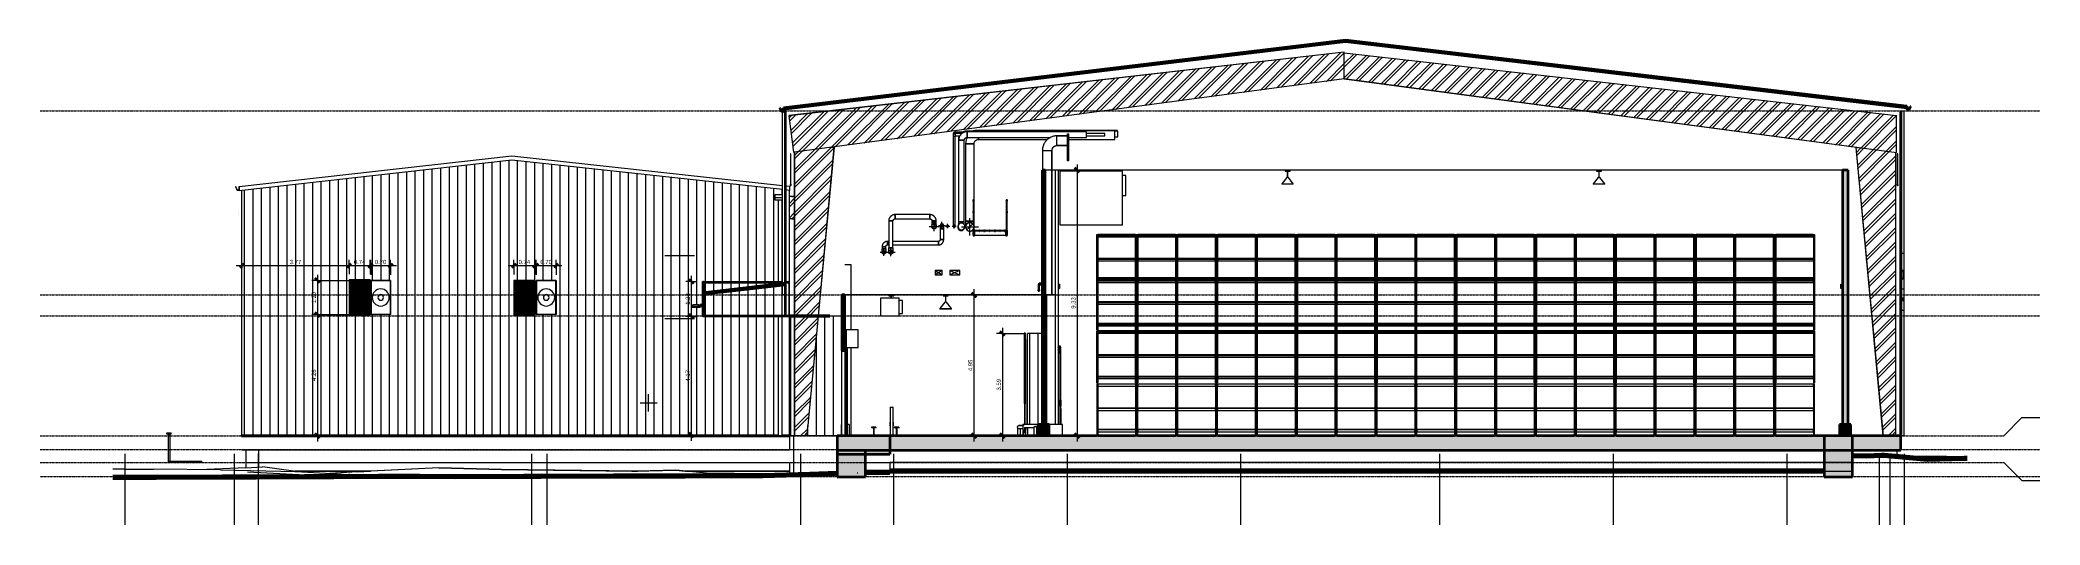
# Model space of a CAD drawing. Header units: centimetres. Extents: x -336 to 16318, y -437 to 1921.
# Drawn here: x 7411 to 14441, y -219 to 1483 of the extents above; entities that cross this region are included whole.
import ezdxf

# ---------------------------------------------------------------- set-up
doc = ezdxf.new("R2010")
doc.units = ezdxf.units.CM
doc.linetypes.add('Centre', pattern=[3.175, 0.635, -0.475, 1.59, -0.475])
doc.linetypes.add('Grid Line', pattern=[2.2225, 1.27, -0.3175, 0.3175, -0.3175])
for name, color, linetype, lineweight in [('A-ANNO-DIMS', 7, 'Continuous', 9), ('A-ANNO-DIMS-100', 7, 'Continuous', 9), ('A-CLNG', 7, 'Continuous', 9), ('A-DOOR', 7, 'Continuous', 9), ('A-FLOR', 7, 'Continuous', 9), ('A-FLOR-HRAL', 7, 'Continuous', 9), ('A-FLOR-LEVL', 7, 'Continuous', 9), ('A-FLOR-PATT', 7, 'Continuous', 35), ('A-GENM', 7, 'Continuous', 9), ('A-GLAZ', 7, 'Continuous', 9), ('A-ROOF', 7, 'Continuous', 9), ('A-ROOF-MCUT', 7, 'Continuous', 35), ('A-ROOF-OTLN', 7, 'Continuous', 9), ('A-ROOF-PATT', 7, 'Continuous', 35), ('A-WALL', 7, 'Continuous', 9), ('A-WALL-PATT', 7, 'Continuous', 35), ('C-BLDG-PADS', 7, 'Continuous', 9), ('C-TOPO', 7, 'Continuous', 9), ('E-LITE-EQPM', 7, 'Continuous', 9), ('I-WALL', 7, 'Continuous', 9), ('M-EQPM', 7, 'Continuous', 9), ('M-HVAC-DUCT', 7, 'Continuous', 9), ('M-HVAC-DUCT-CNTR', 7, 'Continuous', 9), ('P-PIPE', 7, 'Continuous', 9), ('P-PIPE-CNTR', 7, 'Continuous', 9), ('Q-SPCQ', 7, 'Continuous', 9), ('S-BEAM', 7, 'Continuous', 9), ('S-COLS', 7, 'Continuous', 9), ('S-GRID', 7, 'Continuous', 9)]:
    doc.layers.add(name, color=color, linetype=linetype, lineweight=lineweight)
doc.layers.add('E-CABL-TRAY-ANNO', color=7, linetype='Continuous', lineweight=9, true_color=0x007f00)
doc.layers.add('M-HVAC-DUCT-ANNO', color=7, linetype='Continuous', lineweight=9, true_color=0x007f00)
doc.styles.add('Century Gothic_1', font='GOTHIC.TTF', dxfattribs={"height": 15})
doc.dimstyles.new('FCA_N_Cotas_E100', dxfattribs={"dimscale": 30.48, "dimtxt": 15.662524, "dimasz": 0.492126, "dimexe": 0.656168, "dimexo": 0.656168, "dimgap": 0.032808, "dimtad": 1, "dimlfac": 0.01, "dimrnd": 0.01, "dimzin": 0, "dimdsep": 46, "dimtxsty": 'Century Gothic_1', "dimblk1": 'OBLIQUE', "dimblk2": 'OBLIQUE', "dimsah": 1, "dimcen": 0.09, "dimdle": 0.656168, "dimazin": 2, "dimtfac": 1, "dimtdec": 4, "dimtix": 1, "dimtmove": 0, "dimatfit": 3, "dimfxl": 1, "dimtvp": 1, "dimtolj": 1, "dimtzin": 0, "dimarcsym": 2})
pattern_1 = [(45, (4466.597, 712), (-25.1447, 25.1447), []), (45, (4466.597, 750.1), (-25.1447, 25.1447), [])]
pattern_2 = [(90, (12329.9, 712), (-30, 2e-15), [])]
pattern_3 = [(89.949, (2484.596, 712.001), (-0.02263797, 25.1450301118), []), (89.949, (2484.596, 750.101), (-0.02263797, 25.1450301118), [])]
pattern_4 = [(89.53, (2563.944, 712.001), (-0.20592743, 25.1445352), []), (89.53, (2563.944, 750.101), (-0.20592743, 25.1445352), [])]

msp = doc.modelspace()

# ---------------------------------------------------------------- blocks, each defined once
blk = doc.blocks.new('ORIGEN - ORIGEN-1144872-Section 7')
at = {"layer": 'A-GENM', "color": 8, "true_color": 0x808080}
for p, q in [((-6.1, 105), (-4.2, 105)), ((-6.1, 100), (-6.1, 105)), ((-4.2, 100), (-6.1, 100)), ((-4.2, 105), (-3.2, 105)), ((-4.2, 100), (-4.2, 105)), ((-3.2, 100), (-4.2, 100)), ((-3.2, 105), (7.1, 105)), ((0, 100), (-3.2, 100)), ((0, 100), (5, 100)), ((0, 5), (0, 100)), ((7.1, 100), (5, 100)), ((5, 5), (5, 100)), ((7.1, 105), (9, 105)), ((7.1, 100), (7.1, 105)), ((9, 100), (7.1, 100)), ((9, 100), (9, 105)), ((0, 5), (2.1, 5)), ((0, 0), (0, 5)), ((2.1, 0), (0, 0)), ((2.1, 5), (10.3, 5)), ((2.1, 0), (2.1, 5)), ((10.3, 0), (2.1, 0)), ((10.3, 5), (17.2, 5)), ((10.3, 0), (10.3, 5)), ((17.2, 0), (10.3, 0)), ((17.2, 0), (17.2, 5)), ((17.2, 5), (100, 5)), ((100, 0), (17.2, 0)), ((100, 0), (100, 5)), ((101.2, 5), (107.6, 5)), ((101.2, 0), (101.2, 5)), ((107.6, 0), (101.2, 0)), ((107.6, 5), (116.3, 5)), ((107.6, 0), (107.6, 5)), ((116.3, 0), (107.6, 0)), ((116.3, 0), (116.3, 5))]:
    blk.add_line(p, q, dxfattribs=at)
blk = doc.blocks.new('RVR_Tensor angular - d_25 mm-1712944-Section 7')
at = {"layer": 'A-GENM', "color": 8, "true_color": 0x808080}
for p, q in [((2185.2, 1083.6), (2185.2, 975)), ((2187.2, 975), (2187.2, 1083.6))]:
    blk.add_line(p, q, dxfattribs=at)
at = {"layer": 'A-GENM', "lineweight": 25, "flags": 128}
for points in [[(2186.2, 976.1), (2186, 976.1), (2185.8, 976), (2185.6, 975.8), (2185.4, 975.6), (2185.3, 975.4), (2185.2, 975.1), (2185.2, 974.9), (2185.3, 974.6), (2185.4, 974.4), (2185.6, 974.2), (2185.8, 974), (2186, 973.9), (2186.2, 973.9)], [(2186.2, 973.9), (2186.5, 973.9), (2186.7, 974), (2186.9, 974.2), (2187, 974.4), (2187.2, 974.6), (2187.2, 974.9), (2187.2, 975.1), (2187.2, 975.4), (2187, 975.6), (2186.9, 975.8), (2186.7, 976), (2186.5, 976.1), (2186.2, 976.1)]]:
    blk.add_lwpolyline(points, dxfattribs=at)
at = {"layer": 'A-GENM', "color": 8, "true_color": 0x808080}
for start_param, end_param in [(1.570796, 3.141593), (0, 1.570796)]:
    blk.add_ellipse((2186.2, 1083.6), major_axis=(1, 0), ratio=0.891007, start_param=start_param, end_param=end_param, dxfattribs=at)
blk = doc.blocks.new('RVR_Tensor angular - d_25 mm-1722037-Section 7')
at = {"layer": 'A-GENM', "color": 8, "true_color": 0x808080}
for p, q in [((6075.8, 1083.6), (6075.8, 975)), ((6077.8, 975), (6077.8, 1083.6))]:
    blk.add_line(p, q, dxfattribs=at)
at = {"layer": 'A-GENM', "lineweight": 25, "flags": 128}
for points in [[(6076.8, 976.1), (6076.5, 976.1), (6076.3, 976), (6076.1, 975.8), (6076, 975.6), (6075.8, 975.4), (6075.8, 975.1), (6075.8, 974.9), (6075.8, 974.6), (6076, 974.4), (6076.1, 974.2), (6076.3, 974), (6076.5, 973.9), (6076.8, 973.9)], [(6076.8, 973.9), (6077, 973.9), (6077.2, 974), (6077.4, 974.2), (6077.6, 974.4), (6077.7, 974.6), (6077.8, 974.9), (6077.8, 975.1), (6077.7, 975.4), (6077.6, 975.6), (6077.4, 975.8), (6077.2, 976), (6077, 976.1), (6076.8, 976.1)]]:
    blk.add_lwpolyline(points, dxfattribs=at)
at = {"layer": 'A-GENM', "color": 8, "true_color": 0x808080}
for start_param, end_param in [(1.570796, 3.141593), (0, 1.570796)]:
    blk.add_ellipse((6076.8, 1083.6), major_axis=(1, 0), ratio=0.891007, start_param=start_param, end_param=end_param, dxfattribs=at)
blk = doc.blocks.new('Railings 47 - Railings 47-1807785-Section 7')
at = {"layer": 'A-FLOR-HRAL', "color": 8, "true_color": 0x808080}
for p, q in [((2830.7, 830.6), (2830.7, 830.9)), ((2830.7, 814.2), (2830.7, 824.3))]:
    blk.add_line(p, q, dxfattribs=at)
blk = doc.blocks.new('Railings 48 - Railings 47-1807835-Section 7')
at = {"layer": 'A-FLOR-HRAL', "color": 8, "true_color": 0x808080}
for p, q in [((2947.3, 912.3), (2947.3, 919.6)), ((2947.3, 888), (2947.3, 912.3)), ((2947.3, 814.2), (2947.3, 888))]:
    blk.add_line(p, q, dxfattribs=at)
at = {"layer": 'A-FLOR-HRAL', "color": 8, "true_color": 0x808080, "flags": 128}
for points in [[(2947.3, 912.3), (2947.3, 912.6), (2947.3, 913), (2947.3, 913.3), (2947.3, 913.6), (2947.3, 913.9), (2947.3, 914.2), (2947.3, 914.5), (2947.3, 914.8), (2947.3, 915.1), (2947.3, 915.4), (2947.3, 915.7), (2947.3, 916), (2947.3, 916.3), (2947.3, 916.6), (2947.3, 916.8), (2947.3, 917.1), (2947.3, 917.3), (2947.3, 917.6), (2947.3, 917.8), (2947.3, 918.1), (2947.3, 918.3), (2947.3, 918.5), (2947.3, 918.7), (2947.3, 918.9), (2947.3, 919), (2947.3, 919.2), (2947.3, 919.4), (2947.3, 919.5), (2947.3, 919.7), (2947.3, 919.8), (2947.3, 919.9), (2947.3, 920), (2947.3, 920.1), (2947.3, 920.1), (2947.3, 920.2), (2947.3, 920.2), (2947.3, 920.3), (2947.3, 920.3), (2947.3, 920.3), (2947.3, 920.3)], [(2947.3, 880), (2947.3, 880), (2947.3, 880), (2947.3, 880), (2947.3, 880.1), (2947.3, 880.1), (2947.3, 880.2), (2947.3, 880.3), (2947.3, 880.4), (2947.3, 880.5), (2947.3, 880.6), (2947.3, 880.7), (2947.3, 880.9), (2947.3, 881), (2947.3, 881.2), (2947.3, 881.3), (2947.3, 881.5), (2947.3, 881.7), (2947.3, 881.9), (2947.3, 882.2), (2947.3, 882.4), (2947.3, 882.6), (2947.3, 882.9), (2947.3, 883.1), (2947.3, 883.4), (2947.3, 883.6), (2947.3, 883.9), (2947.3, 884.2), (2947.3, 884.5), (2947.3, 884.8), (2947.3, 885.1), (2947.3, 885.4), (2947.3, 885.7), (2947.3, 886), (2947.3, 886.3), (2947.3, 886.6), (2947.3, 886.9), (2947.3, 887.2), (2947.3, 887.5), (2947.3, 887.9), (2947.3, 888)]]:
    blk.add_lwpolyline(points, dxfattribs=at)
blk = doc.blocks.new('M_RVR_Grating - 1_12 x 1_00-1794256-Section 7')
at = {"layer": 'A-GENM', "color": 8, "true_color": 0x808080}
blk.add_line((2942.7, 797.2), (2832.7, 797.2), dxfattribs=at)
blk = doc.blocks.new('M_RVR_Grating - 1_12 x 1_00-1792500-Section 7')
at = {"layer": 'A-GENM', "lineweight": 25}
for p, q in [((2832.7, 814.2), (2827.7, 814.2)), ((2827.7, 814.2), (2827.7, 797.2)), ((2827.7, 797.2), (2832.7, 797.2)), ((2833, 814.2), (2832.7, 814.2)), ((2832.7, 814.2), (2832.7, 812.1)), ((2832.7, 797.2), (2832.7, 814.2)), ((2832.7, 812.1), (2833, 812.1)), ((2833, 812.1), (2833, 814.2)), ((2836.3, 814.2), (2836, 814.2)), ((2836, 814.2), (2836, 812.1)), ((2836, 812.1), (2836.3, 812.1)), ((2836.3, 812.1), (2836.3, 814.2)), ((2839.6, 814.2), (2839.3, 814.2)), ((2839.3, 814.2), (2839.3, 812.1)), ((2839.3, 812.1), (2839.6, 812.1)), ((2839.6, 812.1), (2839.6, 814.2)), ((2842.9, 814.2), (2842.6, 814.2)), ((2842.6, 814.2), (2842.6, 812.1)), ((2842.6, 812.1), (2842.9, 812.1)), ((2842.9, 812.1), (2842.9, 814.2)), ((2846.2, 814.2), (2845.9, 814.2)), ((2845.9, 814.2), (2845.9, 812.1)), ((2845.9, 812.1), (2846.2, 812.1)), ((2846.2, 812.1), (2846.2, 814.2)), ((2849.5, 814.2), (2849.2, 814.2)), ((2849.2, 814.2), (2849.2, 812.1)), ((2849.2, 812.1), (2849.5, 812.1)), ((2849.5, 812.1), (2849.5, 814.2)), ((2852.8, 814.2), (2852.5, 814.2)), ((2852.5, 814.2), (2852.5, 812.1)), ((2852.5, 812.1), (2852.8, 812.1)), ((2852.8, 812.1), (2852.8, 814.2)), ((2856.1, 814.2), (2855.8, 814.2)), ((2855.8, 814.2), (2855.8, 812.1)), ((2855.8, 812.1), (2856.1, 812.1)), ((2856.1, 812.1), (2856.1, 814.2)), ((2859.4, 814.2), (2859.1, 814.2)), ((2859.1, 814.2), (2859.1, 812.1)), ((2859.1, 812.1), (2859.4, 812.1)), ((2859.4, 812.1), (2859.4, 814.2)), ((2862.7, 814.2), (2862.4, 814.2)), ((2862.4, 814.2), (2862.4, 812.1)), ((2862.4, 812.1), (2862.7, 812.1)), ((2862.7, 812.1), (2862.7, 814.2)), ((2866, 814.2), (2865.7, 814.2)), ((2865.7, 814.2), (2865.7, 812.1)), ((2865.7, 812.1), (2866, 812.1)), ((2866, 812.1), (2866, 814.2)), ((2869.3, 814.2), (2869, 814.2)), ((2869, 814.2), (2869, 812.1)), ((2869, 812.1), (2869.3, 812.1)), ((2869.3, 812.1), (2869.3, 814.2)), ((2872.6, 814.2), (2872.3, 814.2)), ((2872.3, 814.2), (2872.3, 812.1)), ((2872.3, 812.1), (2872.6, 812.1)), ((2872.6, 812.1), (2872.6, 814.2)), ((2875.9, 814.2), (2875.6, 814.2)), ((2875.6, 814.2), (2875.6, 812.1)), ((2875.6, 812.1), (2875.9, 812.1)), ((2875.9, 812.1), (2875.9, 814.2)), ((2879.2, 814.2), (2878.9, 814.2)), ((2878.9, 814.2), (2878.9, 812.1)), ((2878.9, 812.1), (2879.2, 812.1)), ((2879.2, 812.1), (2879.2, 814.2)), ((2882.5, 814.2), (2882.2, 814.2)), ((2882.2, 814.2), (2882.2, 812.1)), ((2882.2, 812.1), (2882.5, 812.1)), ((2882.5, 812.1), (2882.5, 814.2)), ((2885.8, 814.2), (2885.5, 814.2)), ((2885.5, 814.2), (2885.5, 812.1)), ((2885.5, 812.1), (2885.8, 812.1)), ((2885.8, 812.1), (2885.8, 814.2)), ((2889.1, 814.2), (2888.8, 814.2)), ((2888.8, 814.2), (2888.8, 812.1)), ((2888.8, 812.1), (2889.1, 812.1)), ((2889.1, 812.1), (2889.1, 814.2)), ((2892.4, 814.2), (2892.1, 814.2)), ((2892.1, 814.2), (2892.1, 812.1)), ((2892.1, 812.1), (2892.4, 812.1)), ((2892.4, 812.1), (2892.4, 814.2)), ((2895.7, 814.2), (2895.4, 814.2)), ((2895.4, 814.2), (2895.4, 812.1)), ((2895.4, 812.1), (2895.7, 812.1)), ((2895.7, 812.1), (2895.7, 814.2)), ((2899, 814.2), (2898.7, 814.2)), ((2898.7, 814.2), (2898.7, 812.1)), ((2898.7, 812.1), (2899, 812.1)), ((2899, 812.1), (2899, 814.2)), ((2902.3, 814.2), (2902, 814.2)), ((2902, 814.2), (2902, 812.1)), ((2902, 812.1), (2902.3, 812.1)), ((2902.3, 812.1), (2902.3, 814.2)), ((2905.6, 814.2), (2905.3, 814.2)), ((2905.3, 814.2), (2905.3, 812.1)), ((2905.3, 812.1), (2905.6, 812.1)), ((2905.6, 812.1), (2905.6, 814.2)), ((2908.9, 814.2), (2908.6, 814.2)), ((2908.6, 814.2), (2908.6, 812.1)), ((2908.6, 812.1), (2908.9, 812.1)), ((2908.9, 812.1), (2908.9, 814.2)), ((2912.2, 814.2), (2911.9, 814.2)), ((2911.9, 814.2), (2911.9, 812.1)), ((2911.9, 812.1), (2912.2, 812.1)), ((2912.2, 812.1), (2912.2, 814.2)), ((2915.5, 814.2), (2915.2, 814.2)), ((2915.2, 814.2), (2915.2, 812.1)), ((2915.2, 812.1), (2915.5, 812.1)), ((2915.5, 812.1), (2915.5, 814.2)), ((2918.8, 814.2), (2918.5, 814.2)), ((2918.5, 814.2), (2918.5, 812.1)), ((2918.5, 812.1), (2918.8, 812.1)), ((2918.8, 812.1), (2918.8, 814.2)), ((2922.1, 814.2), (2921.8, 814.2)), ((2921.8, 814.2), (2921.8, 812.1)), ((2921.8, 812.1), (2922.1, 812.1)), ((2922.1, 812.1), (2922.1, 814.2)), ((2925.4, 814.2), (2925.1, 814.2)), ((2925.1, 814.2), (2925.1, 812.1)), ((2925.1, 812.1), (2925.4, 812.1)), ((2925.4, 812.1), (2925.4, 814.2)), ((2928.7, 814.2), (2928.4, 814.2)), ((2928.4, 814.2), (2928.4, 812.1)), ((2928.4, 812.1), (2928.7, 812.1)), ((2928.7, 812.1), (2928.7, 814.2)), ((2932, 814.2), (2931.7, 814.2)), ((2931.7, 814.2), (2931.7, 812.1)), ((2931.7, 812.1), (2932, 812.1)), ((2932, 812.1), (2932, 814.2)), ((2935.3, 814.2), (2935, 814.2)), ((2935, 814.2), (2935, 812.1)), ((2935, 812.1), (2935.3, 812.1)), ((2935.3, 812.1), (2935.3, 814.2)), ((2938.6, 814.2), (2938.3, 814.2)), ((2938.3, 814.2), (2938.3, 812.1)), ((2938.3, 812.1), (2938.6, 812.1)), ((2938.6, 812.1), (2938.6, 814.2)), ((2941.9, 814.2), (2941.6, 814.2)), ((2941.6, 814.2), (2941.6, 812.1)), ((2941.6, 812.1), (2941.9, 812.1)), ((2941.9, 812.1), (2941.9, 814.2)), ((2947.7, 814.2), (2942.7, 814.2)), ((2942.7, 814.2), (2942.7, 797.2)), ((2942.7, 797.2), (2947.7, 797.2)), ((2945.2, 814.2), (2944.9, 814.2)), ((2944.9, 814.2), (2944.9, 812.1)), ((2944.9, 812.1), (2945.2, 812.1)), ((2945.2, 812.1), (2945.2, 814.2)), ((2947.7, 797.2), (2947.7, 814.2))]:
    blk.add_line(p, q, dxfattribs=at)
at = {"layer": 'A-GENM', "color": 8, "true_color": 0x808080}
for p, q in [((2942.7, 797.2), (2832.7, 797.2)), ((2836, 814.2), (2833, 814.2)), ((2833, 813.2), (2836, 813.2)), ((2839.3, 814.2), (2836.3, 814.2)), ((2836.3, 813.2), (2839.3, 813.2)), ((2842.5, 814.2), (2839.6, 814.2)), ((2839.6, 813.2), (2842.5, 813.2)), ((2845.9, 814.2), (2842.9, 814.2)), ((2842.9, 813.2), (2845.9, 813.2)), ((2849.2, 814.2), (2846.2, 814.2)), ((2846.2, 813.2), (2849.2, 813.2)), ((2852.5, 814.2), (2849.5, 814.2)), ((2849.5, 813.2), (2852.5, 813.2)), ((2855.7, 814.2), (2852.9, 814.2)), ((2852.9, 813.2), (2855.7, 813.2)), ((2859.1, 814.2), (2856.1, 814.2)), ((2856.1, 813.2), (2859.1, 813.2)), ((2862.4, 814.2), (2859.4, 814.2)), ((2859.4, 813.2), (2862.4, 813.2)), ((2865.6, 814.2), (2862.7, 814.2)), ((2862.7, 813.2), (2865.6, 813.2)), ((2869, 814.2), (2866, 814.2)), ((2866, 813.2), (2869, 813.2)), ((2872.3, 814.2), (2869.3, 814.2)), ((2869.3, 813.2), (2872.3, 813.2)), ((2875.5, 814.2), (2872.6, 814.2)), ((2872.6, 813.2), (2875.5, 813.2)), ((2878.9, 814.2), (2875.9, 814.2)), ((2875.9, 813.2), (2878.9, 813.2)), ((2882.2, 814.2), (2879.2, 814.2)), ((2879.2, 813.2), (2882.2, 813.2)), ((2885.5, 814.2), (2882.5, 814.2)), ((2882.5, 813.2), (2885.5, 813.2)), ((2888.8, 814.2), (2885.8, 814.2)), ((2885.8, 813.2), (2888.8, 813.2)), ((2892.1, 814.2), (2889.1, 814.2)), ((2889.1, 813.2), (2892.1, 813.2)), ((2895.4, 814.2), (2892.4, 814.2)), ((2892.4, 813.2), (2895.4, 813.2)), ((2898.6, 814.2), (2895.7, 814.2)), ((2895.7, 813.2), (2898.6, 813.2)), ((2902, 814.2), (2899, 814.2)), ((2899, 813.2), (2902, 813.2)), ((2905.3, 814.2), (2902.3, 814.2)), ((2902.3, 813.2), (2905.3, 813.2)), ((2908.6, 814.2), (2905.6, 814.2)), ((2905.6, 813.2), (2908.6, 813.2)), ((2911.9, 814.2), (2909, 814.2)), ((2909, 813.2), (2911.9, 813.2)), ((2915.2, 814.2), (2912.2, 814.2)), ((2912.2, 813.2), (2915.2, 813.2)), ((2918.5, 814.2), (2915.5, 814.2)), ((2915.5, 813.2), (2918.5, 813.2)), ((2921.7, 814.2), (2918.8, 814.2)), ((2918.8, 813.2), (2921.7, 813.2)), ((2925.1, 814.2), (2922.1, 814.2)), ((2922.1, 813.2), (2925.1, 813.2)), ((2928.4, 814.2), (2925.4, 814.2)), ((2925.4, 813.2), (2928.4, 813.2)), ((2931.6, 814.2), (2928.7, 814.2)), ((2928.7, 813.2), (2931.6, 813.2)), ((2935, 814.2), (2932, 814.2)), ((2932, 813.2), (2935, 813.2)), ((2938.3, 814.2), (2935.3, 814.2)), ((2935.3, 813.2), (2938.3, 813.2)), ((2941.6, 814.2), (2938.6, 814.2)), ((2938.6, 813.2), (2941.6, 813.2)), ((2942.7, 814.2), (2942, 814.2)), ((2942, 813.2), (2942.7, 813.2))]:
    blk.add_line(p, q, dxfattribs=at)
blk = doc.blocks.new('Railings 51 - Railings 41-1808085-Section 7')
at = {"layer": 'A-FLOR-HRAL', "color": 8, "true_color": 0x808080}
for p, q in [((2944.1, 922.4), (2944.1, 920.3)), ((2945.6, 922.4), (2944.1, 922.4)), ((2944.1, 920.3), (2944.1, 814.2)), ((2944.2, 920.3), (2944.1, 920.3)), ((2947.1, 922.4), (2945.6, 922.4)), ((2947.1, 920.3), (2947.1, 922.4)), ((2947.1, 814.2), (2947.1, 920.3)), ((2947.1, 920.3), (2947.1, 920.3))]:
    blk.add_line(p, q, dxfattribs=at)
at = {"layer": 'A-FLOR-HRAL', "lineweight": 25}
for centre, start, end in [((2945.6, 920), 90, 270), ((2945.6, 920), 270, 90), ((2945.6, 879.4), 90, 270), ((2945.6, 879.4), 270, 90)]:
    blk.add_arc(centre, 1.5, start, end, dxfattribs=at)
blk = doc.blocks.new('Railings 55 - Railings 41-1808255-Section 7')
at = {"layer": 'A-FLOR-HRAL', "color": 8, "true_color": 0x808080}
for p, q in [((2827.6, 920.3), (2827.6, 836.9)), ((2827.6, 920.3), (2827.6, 920.3)), ((2830.6, 920.3), (2830.5, 920.3)), ((2830.6, 831.4), (2830.6, 920.3)), ((2827.6, 818), (2827.6, 809.9)), ((2827.6, 809.9), (2827.6, 809.9)), ((2830.6, 814.2), (2830.6, 823.6))]:
    blk.add_line(p, q, dxfattribs=at)
at = {"layer": 'A-FLOR-HRAL', "lineweight": 25}
for centre, start, end in [((2829.1, 920), 90, 270), ((2829.1, 920), 270, 90), ((2829.1, 879.4), 90, 270), ((2829.1, 879.4), 270, 90)]:
    blk.add_arc(centre, 1.5, start, end, dxfattribs=at)
blk = doc.blocks.new('PQ_RVR_EST-01_ZZ_ZZ_MO_T_A_rvt-2-Section 7')
at = {"layer": 'A-FLOR-PATT', "lineweight": 9, "true_color": 0x9a9a9a}
blk.add_hatch(color=253, dxfattribs=at).paths.add_polyline_path([(6015.8, 44), (6087.7, 44), (6087.7, 94), (2363, 94), (2363, 44), (5918.3, 44)])
at = {"layer": 'A-WALL-PATT', "lineweight": 9, "true_color": 0x9a9a9a}
for points in [[(2449.7, -50), (2449.7, 44), (2363, 44), (2363, 94), (2349.7, 94), (2349.7, -50)], [(5818.3, -50), (5918.3, -50), (5918.3, 44), (5818.3, 44), (5818.3, 41.8)]]:
    blk.add_hatch(color=253, dxfattribs=at).paths.add_polyline_path(points)
at = {"layer": 'S-BEAM', "true_color": 0xc0c0c0}
h = blk.add_hatch(dxfattribs=at)
h.set_pattern_fill('FP_24', color=9, style=0, pattern_type=2)
h.set_pattern_definition(pattern_1)
h.paths.add_polyline_path([(2180.4, 1217.5), (4131.5, 1440.6), (4131.5, 1441.1), (2180.3, 1218)])
h = blk.add_hatch(dxfattribs=at)
h.set_pattern_fill('FP_24', color=9, style=0, pattern_type=2)
h.set_pattern_definition(pattern_1)
h.paths.add_polyline_path([(2197.4, 1089.7), (4131.5, 1347.8), (4131.5, 1440.6), (2180.4, 1217.5), (2188.2, 1158.6)])
h = blk.add_hatch(dxfattribs=at)
h.set_pattern_fill('FP_24', color=9, style=0, pattern_type=2)
h.set_pattern_definition(pattern_1)
h.paths.add_polyline_path([(6073.1, 1218.3), (6073.1, 1218.9), (4131.5, 1438.8), (4131.5, 1438.2), (5913.9, 1236.3)])
h = blk.add_hatch(dxfattribs=at)
h.set_pattern_fill('FP_24', color=9, style=0, pattern_type=2)
h.set_pattern_definition(pattern_1)
h.paths.add_polyline_path([(6073.1, 1088.7), (6073.1, 1218.3), (4131.5, 1438.2), (4131.5, 1348.1), (6026, 1095)])
h = blk.add_hatch(dxfattribs=at)
h.set_pattern_fill('FP_24', color=9, style=0, pattern_type=2)
h.set_pattern_definition(pattern_1)
h.paths.add_polyline_path([(2197.5, 1089.2), (2198.9, 1089.4), (2198.9, 1090), (2197.4, 1089.7)])
h.paths.add_polyline_path([(2199.5, 1089.4), (4131.5, 1347.3), (4131.5, 1347.8), (2199.5, 1090)])
h = blk.add_hatch(dxfattribs=at)
h.set_pattern_fill('FP_24', color=9, style=0, pattern_type=2)
h.set_pattern_definition(pattern_1)
h.paths.add_polyline_path([(6073.1, 1088.2), (6073.1, 1088.7), (4131.5, 1348.1), (4131.5, 1347.5), (5913.9, 1109.4)])
h = blk.add_hatch(dxfattribs=at)
h.set_pattern_fill('FP_24', color=9, style=0, pattern_type=2)
h.set_pattern_definition(pattern_1)
h.paths.add_polyline_path([(2198.9, 933), (2198.9, 933.6), (2182.1, 935.7), (2182.1, 935.1)])
h = blk.add_hatch(dxfattribs=at)
h.set_pattern_fill('FP_24', color=9, style=0, pattern_type=2)
h.set_pattern_definition(pattern_1)
h.paths.add_polyline_path([(2198.9, 854.3), (2198.9, 933), (2182.1, 935.1), (2182.1, 856.7)])
h = blk.add_hatch(dxfattribs=at)
h.set_pattern_fill('FP_24', color=9, style=0, pattern_type=2)
h.set_pattern_definition(pattern_1)
h.paths.add_polyline_path([(2198.9, 853.7), (2198.9, 854.3), (2182.1, 856.7), (2182.1, 856.1)])
at = {"layer": 'S-COLS', "true_color": 0xc0c0c0}
h = blk.add_hatch(dxfattribs=at)
h.set_pattern_fill('FP_24', color=9, style=0, pattern_type=2)
h.set_pattern_definition(pattern_1)
h.paths.add_polyline_path([(2199.5, 94), (2199.5, 514.5), (2198.9, 514.5), (2198.9, 94)])
h.paths.add_polyline_path([(2198.9, 515.5), (2199.5, 515.5), (2199.5, 1090), (2198.9, 1090), (2198.9, 711.9)])
h = blk.add_hatch(dxfattribs=at)
h.set_pattern_fill('FP_24', color=9, style=0, pattern_type=2)
h.set_pattern_definition(pattern_1)
h.paths.add_polyline_path([(2242.6, 94), (2282.4, 514.5), (2199.5, 514.5), (2199.5, 94)])
h.paths.add_polyline_path([(2282.5, 515.5), (2338.4, 1106.8), (2329.4, 1106.8), (2199.5, 1089.4), (2199.5, 515.5), (2276.9, 515.5)])
h = blk.add_hatch(dxfattribs=at)
h.set_pattern_fill('FP_24', color=9, style=0, pattern_type=2)
h.set_pattern_definition(pattern_1)
h.paths.add_polyline_path([(2243.2, 94), (2282.9, 514.5), (2282.4, 514.5), (2242.6, 94)])
h.paths.add_polyline_path([(2282.5, 515.5), (2283, 515.5), (2338.9, 1106.8), (2338.4, 1106.8), (2301, 711.9)])
h = blk.add_hatch(dxfattribs=at)
h.set_pattern_fill('FP_24', color=9, style=0, pattern_type=2)
h.set_pattern_definition(pattern_1)
h.paths.add_polyline_path([(6025.4, 94), (6026, 94), (5930.2, 1106.2), (5929.6, 1106.2), (6025, 97.7)])
h = blk.add_hatch(dxfattribs=at)
h.set_pattern_fill('FP_24', color=9, style=0, pattern_type=2)
h.set_pattern_definition(pattern_1)
h.paths.add_polyline_path([(6069.1, 94), (6069.1, 1088.7), (5938, 1106.2), (5930.2, 1106.2), (6026, 94)])
h = blk.add_hatch(dxfattribs=at)
h.set_pattern_fill('FP_24', color=9, style=0, pattern_type=2)
h.set_pattern_definition(pattern_1)
h.paths.add_polyline_path([(6069.6, 94), (6069.6, 1088.6), (6069.1, 1088.7), (6069.1, 94)])
at = {"layer": 'A-FLOR', "color": 8, "true_color": 0x808080}
for p, q in [((2181.6, 91.5), (2181.6, 44)), ((2181.6, 44), (257.6, 44))]:
    blk.add_line(p, q, dxfattribs=at)
at = {"layer": 'A-FLOR', "lineweight": 35}
for p, q in [((3262.6, 94), (2363, 94)), ((3398.6, 94), (3266.5, 94)), ((3402.8, 94), (3402.6, 94)), ((3538.8, 94), (3406.7, 94)), ((3678.8, 94), (3546.8, 94)), ((3683, 94), (3682.8, 94)), ((3819, 94), (3687, 94)), ((3959.1, 94), (3827, 94)), ((3963.2, 94), (3963, 94)), ((4099.3, 94), (3967.2, 94)), ((4239.3, 94), (4107.2, 94)), ((4243.4, 94), (4243.3, 94)), ((4379.5, 94), (4247.4, 94)), ((4519.5, 94), (4387.4, 94)), ((4523.7, 94), (4523.5, 94)), ((4659.7, 94), (4527.6, 94)), ((4799.7, 94), (4667.7, 94)), ((4803.9, 94), (4803.7, 94)), ((4939.9, 94), (4807.9, 94)), ((5080, 94), (4947.9, 94)), ((5084.1, 94), (5083.9, 94)), ((5220.2, 94), (5088.1, 94)), ((5360.2, 94), (5228.1, 94)), ((5364.3, 94), (5364.2, 94)), ((5500.4, 94), (5368.3, 94)), ((5640.4, 94), (5508.3, 94)), ((5644.6, 94), (5644.4, 94)), ((5780.6, 94), (5648.5, 94)), ((6087.7, 94), (5784.6, 94)), ((6087.7, 44), (6087.7, 94)), ((2449.7, 44), (5818.3, 44)), ((5918.3, 44), (6087.7, 44))]:
    blk.add_line(p, q, dxfattribs=at)
at = {"layer": 'A-WALL'}
for p, q in [((2195.7, 94), (2182.1, 94)), ((2349.4, 94), (2195.7, 94)), ((2195.7, 94), (2195.7, -41.5)), ((315.8, 44), (315.8, -16.1)), ((6075.5, 21.7), (6075.5, 44))]:
    blk.add_line(p, q, dxfattribs=at)
at = {"layer": 'A-WALL', "lineweight": 35}
for p, q in [((2349.7, 94), (2349.7, -50)), ((2363, 94), (2349.7, 94)), ((2449.7, -50), (2449.7, 44)), ((5818.3, 44), (5818.3, -50)), ((5918.3, -50), (5918.3, 44)), ((2349.7, -50), (2449.7, -50)), ((5818.3, -50), (5918.3, -50))]:
    blk.add_line(p, q, dxfattribs=at)
at = {"layer": 'S-BEAM'}
for p, q in [((4131.5, 1441.1), (2180.3, 1218)), ((4131.5, 1440.6), (2180.4, 1217.5)), ((4131.5, 1440.6), (4131.5, 1441.1)), ((4131.5, 1438.8), (4131.5, 1440.6)), ((4131.5, 1438.2), (4131.5, 1438.8)), ((4131.5, 1438.8), (6073.1, 1218.9)), ((4131.5, 1348.1), (4131.5, 1438.2)), ((4131.5, 1438.2), (6073.1, 1218.3)), ((4131.5, 1348.1), (4131.5, 1438.2)), ((4131.5, 1347.8), (2199.5, 1090)), ((4131.5, 1347.3), (2199.5, 1089.4)), ((4131.5, 1347.5), (4131.5, 1348.1)), ((4131.5, 1348.1), (6073.1, 1088.7)), ((4131.5, 1347.3), (4131.5, 1347.8)), ((4131.5, 1347.5), (6073.1, 1088.2)), ((2180.4, 1217.5), (2180.3, 1218)), ((2197.4, 1089.7), (2180.4, 1217.5)), ((6073.1, 1218.3), (6073.1, 1218.9)), ((6073.1, 1088.7), (6073.1, 1218.3)), ((2198.9, 1090), (2197.4, 1089.7)), ((2197.5, 1089.2), (2197.4, 1089.7)), ((2198.9, 1089.4), (2197.5, 1089.2)), ((6073.1, 1088.2), (6073.1, 1088.7)), ((2198.9, 933.6), (2182.1, 935.7)), ((2182.1, 935.1), (2198.9, 933)), ((2198.9, 854.3), (2182.1, 856.7)), ((2198.9, 853.7), (2182.1, 856.1))]:
    blk.add_line(p, q, dxfattribs=at)
at = {"layer": 'S-COLS'}
for p, q in [((2198.9, 1090), (2198.9, 515.5)), ((2199.5, 1090), (2198.9, 1090)), ((2199.5, 1090), (2199.5, 515.5)), ((2338.4, 1106.8), (2282.5, 515.5)), ((2338.9, 1106.8), (2283, 515.5)), ((2329.4, 1106.8), (2338.4, 1106.8)), ((2338.4, 1106.8), (2338.9, 1106.8)), ((5929.6, 1106.2), (5930.2, 1106.2)), ((5929.6, 1106.2), (6025.4, 94)), ((5930.2, 1106.2), (5938, 1106.2)), ((5930.2, 1106.2), (6026, 94)), ((6069.1, 1088.7), (6069.1, 94)), ((6069.6, 1088.6), (6069.6, 94)), ((2198.9, 514.5), (2198.9, 94)), ((2199.5, 514.5), (2199.5, 94)), ((2282.4, 514.5), (2242.6, 94)), ((2282.9, 514.5), (2243.2, 94))]:
    blk.add_line(p, q, dxfattribs=at)
at = {"layer": 'A-FLOR-HRAL', "lineweight": 25}
for name in ['Railings 55 - Railings 41-1808255-Section 7', 'Railings 51 - Railings 41-1808085-Section 7', 'Railings 48 - Railings 47-1807835-Section 7', 'Railings 47 - Railings 47-1807785-Section 7']:
    blk.add_blockref(name, (0, 0), dxfattribs=at)
at = {"layer": 'A-GENM', "lineweight": 25}
for name in ['RVR_Tensor angular - d_25 mm-1712944-Section 7', 'RVR_Tensor angular - d_25 mm-1722037-Section 7', 'M_RVR_Grating - 1_12 x 1_00-1792500-Section 7', 'M_RVR_Grating - 1_12 x 1_00-1794256-Section 7', 'ORIGEN - ORIGEN-1144872-Section 7']:
    blk.add_blockref(name, (0, 0), dxfattribs=at)
blk = doc.blocks.new('M_Round Tee - Tee-1613533-Section 7')
at = {"layer": 'M-HVAC-DUCT', "color": 6, "true_color": 0xff00ff}
for points in [[(2809.6, 841), (2809.7, 841.1), (2809.8, 841.1), (2809.9, 841.2)], [(2811.7, 841.8), (2811.8, 841.8), (2811.9, 841.9), (2812.1, 841.9)], [(2813.6, 842.3), (2813.7, 842.3), (2813.9, 842.3), (2814.1, 842.3)], [(2818.1, 842.3), (2818.3, 842.3), (2818.4, 842.3), (2818.6, 842.3)], [(2820.1, 841.9), (2820.3, 841.9), (2820.4, 841.8), (2820.5, 841.8)], [(2822.2, 841.2), (2822.3, 841.1), (2822.4, 841.1), (2822.5, 841)]]:
    blk.add_open_spline(points, degree=3, dxfattribs=at)
blk = doc.blocks.new('M_Round Elbow - 1 D-1426877-Section 7')
at = {"layer": 'M-HVAC-DUCT', "color": 6, "true_color": 0xff00ff}
for p, q in [((2806.7, 1141.6), (2806.6, 1140.9)), ((2836.1, 1163.7), (2836.1, 1165.4))]:
    blk.add_line(p, q, dxfattribs=at)
at = {"layer": 'M-HVAC-DUCT', "color": 6, "true_color": 0xff00ff, "flags": 128}
blk.add_lwpolyline([(2836.1, 1165.4), (2834.9, 1165.4), (2833.7, 1165.3), (2832.5, 1165.2), (2831.3, 1165.1), (2830.1, 1164.8), (2829, 1164.6), (2827.8, 1164.3), (2826.7, 1163.9), (2825.9, 1163.6)], dxfattribs=at)
blk = doc.blocks.new('M_Round Tee - Standard-1631176-Section 7')
at = {"layer": 'M-HVAC-DUCT', "color": 6, "true_color": 0xff00ff}
for p, q in [((2682.8, 843.2), (2682.7, 834)), ((2690.3, 843.2), (2682.8, 843.2)), ((2697.8, 843.2), (2690.3, 843.2)), ((2697.7, 833.9), (2697.8, 843.2))]:
    blk.add_line(p, q, dxfattribs=at)
for points, knots in [([(2682.7, 834), (2682.7, 834), (2682.8, 834), (2682.8, 834.1), (2682.9, 834.2), (2682.9, 834.3), (2683, 834.4), (2683.1, 834.5), (2683.2, 834.6), (2683.2, 834.7), (2683.3, 834.8), (2683.4, 834.9), (2683.5, 835), (2683.6, 835.2), (2683.8, 835.3), (2683.9, 835.5), (2683.9, 835.5), (2684, 835.5)], [0, 0, 0, 0, 0.0555556, 0.0833333, 0.1111111, 0.1388889, 0.1666667, 0.1944444, 0.2083333, 0.2222222, 0.2361111, 0.25, 0.2777778, 0.3055556, 0.3333333, 0.3611111, 0.3680263, 0.3680263, 0.3680263, 0.3680263]), ([(2684.1, 835.7), (2684.2, 835.8), (2684.3, 835.9), (2684.5, 836), (2684.7, 836.2), (2684.9, 836.4), (2685.1, 836.5), (2685.3, 836.7), (2685.5, 836.8), (2685.7, 836.9), (2685.7, 836.9)], [0.3944444, 0.3944444, 0.3944444, 0.3944444, 0.4166667, 0.4444444, 0.4722222, 0.5, 0.5277778, 0.5555556, 0.5833333, 0.5984137, 0.5984137, 0.5984137, 0.5984137]), ([(2686, 837.1), (2686, 837.1), (2686.1, 837.2), (2686.4, 837.3), (2686.6, 837.4), (2687, 837.6), (2687.4, 837.7), (2687.7, 837.8), (2687.8, 837.8)], [0.6295265, 0.6295265, 0.6295265, 0.6295265, 0.6388889, 0.6666667, 0.6944444, 0.7222222, 0.7777778, 0.8016875, 0.8016875, 0.8016875, 0.8016875]), ([(2688.2, 837.9), (2688.4, 838), (2689.1, 838.1), (2689.8, 838.2), (2690.3, 838.2)], [0.8333333, 0.8333333, 0.8333333, 0.8333333, 0.8888889, 1, 1, 1, 1]), ([(2690.3, 838.2), (2690.7, 838.2), (2691.4, 838.1), (2692.1, 838), (2692.3, 837.9)], [0, 0, 0, 0, 0.1111111, 0.1634607, 0.1634607, 0.1634607, 0.1634607]), ([(2692.7, 837.8), (2692.8, 837.8), (2693.1, 837.7), (2693.5, 837.6), (2693.9, 837.4), (2694.1, 837.3), (2694.4, 837.2), (2694.5, 837.1), (2694.5, 837.1)], [0.1964795, 0.1964795, 0.1964795, 0.1964795, 0.2222222, 0.2777778, 0.3055556, 0.3333333, 0.3611111, 0.3681005, 0.3681005, 0.3681005, 0.3681005]), ([(2694.8, 836.9), (2694.8, 836.9), (2695, 836.8), (2695.2, 836.6), (2695.5, 836.5), (2695.7, 836.2), (2696, 836), (2696.2, 835.8), (2696.3, 835.7), (2696.3, 835.7)], [0.3990338, 0.3990338, 0.3990338, 0.3990338, 0.4166667, 0.4444444, 0.4791667, 0.5138889, 0.5486111, 0.5833333, 0.6022827, 0.6022827, 0.6022827, 0.6022827]), ([(2696.5, 835.5), (2696.6, 835.5), (2696.6, 835.4), (2696.7, 835.3), (2696.9, 835.1), (2697, 835), (2697.1, 834.8), (2697.2, 834.7), (2697.3, 834.6), (2697.3, 834.5), (2697.4, 834.4), (2697.5, 834.3), (2697.6, 834.2), (2697.6, 834.1), (2697.7, 834), (2697.7, 833.9), (2697.7, 833.9)], [0.6289858, 0.6289858, 0.6289858, 0.6289858, 0.6527778, 0.6701389, 0.6875, 0.7222222, 0.7569444, 0.7743056, 0.7829861, 0.7916667, 0.8263889, 0.8611111, 0.8784722, 0.8958333, 0.9305556, 1, 1, 1, 1])]:
    blk.add_open_spline(points, degree=3, knots=knots, dxfattribs=at)
blk = doc.blocks.new('M_Round Elbow - 1 D-1601155-Section 7')
at = {"layer": 'M-HVAC-DUCT', "color": 6, "true_color": 0xff00ff}
for p, q in [((2675.3, 870.7), (2675.3, 863.2)), ((2675.3, 863.2), (2675.3, 855.7)), ((2682.8, 848.2), (2683, 848.2)), ((2683, 848.2), (2683.8, 848.2)), ((2683.8, 848.2), (2690.3, 848.2)), ((2690.3, 848.2), (2697.8, 848.2))]:
    blk.add_line(p, q, dxfattribs=at)
at = {"layer": 'M-HVAC-DUCT', "color": 6, "true_color": 0xff00ff, "flags": 128}
for points in [[(2697.8, 848.2), (2697.8, 849.1), (2697.7, 850), (2697.6, 850.9), (2697.5, 851.8), (2697.3, 852.7), (2697.1, 853.5), (2696.9, 854.4), (2696.6, 855.3), (2696.3, 856.1), (2696, 856.9), (2695.6, 857.8), (2695.2, 858.6), (2694.8, 859.4), (2694.4, 860.1), (2693.9, 860.9), (2693.3, 861.6), (2692.8, 862.3), (2692.2, 863), (2691.6, 863.7), (2691, 864.3), (2690.3, 864.9), (2689.6, 865.5), (2688.9, 866.1), (2688.2, 866.6), (2687.4, 867.1), (2686.7, 867.6), (2685.9, 868), (2685.1, 868.4), (2684.3, 868.8), (2683.4, 869.2), (2682.6, 869.5), (2681.7, 869.7), (2680.9, 870), (2680, 870.2), (2679.1, 870.4), (2678.2, 870.5), (2677.3, 870.6), (2676.4, 870.7), (2675.5, 870.7), (2675.3, 870.7)], [(2675.3, 855.7), (2675.6, 855.7), (2675.9, 855.7), (2676.2, 855.6), (2676.5, 855.6), (2676.8, 855.5), (2677.1, 855.5), (2677.4, 855.4), (2677.6, 855.3), (2677.9, 855.2), (2678.2, 855.1), (2678.5, 855), (2678.8, 854.8), (2679, 854.7), (2679.3, 854.5), (2679.5, 854.4), (2679.8, 854.2), (2680, 854), (2680.2, 853.8), (2680.5, 853.6), (2680.7, 853.4), (2680.9, 853.2), (2681.1, 853), (2681.3, 852.7), (2681.4, 852.5), (2681.6, 852.2), (2681.8, 852), (2681.9, 851.7), (2682, 851.5), (2682.2, 851.2), (2682.3, 850.9), (2682.4, 850.6), (2682.5, 850.3), (2682.6, 850), (2682.6, 849.8), (2682.7, 849.5), (2682.7, 849.2), (2682.8, 848.9), (2682.8, 848.6), (2682.8, 848.3), (2682.8, 848.2)]]:
    blk.add_lwpolyline(points, dxfattribs=at)
blk = doc.blocks.new('M_Round Elbow - 1 D-V77-Section 7')
at = {"layer": 'M-HVAC-DUCT', "color": 6, "true_color": 0xff00ff}
for p, q in [((2530.8, 848.2), (2538.3, 848.2)), ((2538.3, 848.2), (2545.8, 848.2)), ((2553.3, 863.2), (2553.3, 870.7)), ((2553.3, 855.7), (2553.3, 863.2))]:
    blk.add_line(p, q, dxfattribs=at)
at = {"layer": 'M-HVAC-DUCT', "color": 6, "true_color": 0xff00ff, "flags": 128}
for points in [[(2553.3, 870.7), (2552.4, 870.7), (2551.5, 870.6), (2550.6, 870.5), (2549.7, 870.4), (2548.8, 870.2), (2547.9, 870), (2547.1, 869.8), (2546.2, 869.5), (2545.4, 869.2), (2544.5, 868.9), (2543.7, 868.5), (2542.9, 868.1), (2542.1, 867.7), (2541.3, 867.3), (2540.6, 866.8), (2539.9, 866.2), (2539.1, 865.7), (2538.5, 865.1), (2537.8, 864.5), (2537.1, 863.9), (2536.5, 863.2), (2535.9, 862.5), (2535.4, 861.8), (2534.9, 861.1), (2534.4, 860.3), (2533.9, 859.6), (2533.4, 858.8), (2533, 858), (2532.7, 857.2), (2532.3, 856.3), (2532, 855.5), (2531.7, 854.6), (2531.5, 853.8), (2531.3, 852.9), (2531.1, 852), (2531, 851.1), (2530.9, 850.2), (2530.8, 849.3), (2530.8, 848.4), (2530.8, 848.2)], [(2545.8, 848.2), (2545.8, 848.5), (2545.8, 848.8), (2545.8, 849.1), (2545.9, 849.4), (2545.9, 849.7), (2546, 850), (2546.1, 850.3), (2546.2, 850.5), (2546.3, 850.8), (2546.4, 851.1), (2546.5, 851.4), (2546.6, 851.7), (2546.8, 851.9), (2546.9, 852.2), (2547.1, 852.4), (2547.3, 852.7), (2547.5, 852.9), (2547.6, 853.1), (2547.9, 853.4), (2548.1, 853.6), (2548.3, 853.8), (2548.5, 854), (2548.7, 854.2), (2549, 854.3), (2549.2, 854.5), (2549.5, 854.7), (2549.8, 854.8), (2550, 854.9), (2550.3, 855.1), (2550.6, 855.2), (2550.9, 855.3), (2551.1, 855.4), (2551.4, 855.5), (2551.7, 855.5), (2552, 855.6), (2552.3, 855.6), (2552.6, 855.7), (2552.9, 855.7), (2553.2, 855.7), (2553.3, 855.7)]]:
    blk.add_lwpolyline(points, dxfattribs=at)
blk = doc.blocks.new('M_Round Elbow - 1 D-V78-Section 7')
at = {"layer": 'M-HVAC-DUCT', "color": 6, "true_color": 0xff00ff}
for p, q in [((2538.3, 754.2), (2530.8, 754.2)), ((2545.8, 754.2), (2538.3, 754.2))]:
    blk.add_line(p, q, dxfattribs=at)
at = {"layer": 'M-HVAC-DUCT', "color": 6, "true_color": 0xff00ff, "flags": 128}
for points in [[(2530.8, 739.2), (2530.8, 739.3), (2530.8, 739.4), (2530.8, 739.5), (2530.8, 739.6), (2530.8, 739.8), (2530.8, 739.9), (2530.8, 740.1), (2530.8, 740.4), (2530.8, 740.6), (2530.8, 740.9), (2530.8, 741.2), (2530.8, 741.5), (2530.8, 741.8), (2530.8, 742.2), (2530.8, 742.5), (2530.8, 742.9), (2530.8, 743.3), (2530.8, 743.7), (2530.8, 744.2), (2530.8, 744.6), (2530.8, 745.1), (2530.8, 745.6), (2530.8, 746.1), (2530.8, 746.6), (2530.8, 747.1), (2530.8, 747.7), (2530.8, 748.2), (2530.8, 748.8), (2530.8, 749.3), (2530.8, 749.9), (2530.8, 750.5), (2530.8, 751), (2530.8, 751.6), (2530.8, 752.2), (2530.8, 752.8), (2530.8, 753.4), (2530.8, 754), (2530.8, 754.2)], [(2538.3, 731.7), (2538, 731.7), (2537.7, 731.7), (2537.4, 731.7), (2537.1, 731.8), (2536.8, 731.8), (2536.5, 731.9), (2536.2, 732), (2535.9, 732.1), (2535.6, 732.2), (2535.4, 732.3), (2535.1, 732.4), (2534.8, 732.5), (2534.6, 732.7), (2534.3, 732.8), (2534.1, 733), (2533.8, 733.2), (2533.6, 733.4), (2533.3, 733.5), (2533.1, 733.8), (2532.9, 734), (2532.7, 734.2), (2532.5, 734.4), (2532.3, 734.6), (2532.1, 734.9), (2532, 735.1), (2531.8, 735.4), (2531.7, 735.7), (2531.5, 735.9), (2531.4, 736.2), (2531.3, 736.5), (2531.2, 736.8), (2531.1, 737), (2531, 737.3), (2531, 737.6), (2530.9, 737.9), (2530.9, 738.2), (2530.8, 738.5), (2530.8, 738.8), (2530.8, 739.1)], [(2545.8, 739.2), (2545.8, 738.9), (2545.8, 738.6), (2545.7, 738.3), (2545.7, 738), (2545.6, 737.7), (2545.6, 737.4), (2545.5, 737.1), (2545.4, 736.8), (2545.3, 736.5), (2545.2, 736.3), (2545.1, 736), (2544.9, 735.7), (2544.8, 735.5), (2544.6, 735.2), (2544.5, 735), (2544.3, 734.7), (2544.1, 734.5), (2543.9, 734.2), (2543.7, 734), (2543.5, 733.8), (2543.3, 733.6), (2543.1, 733.4), (2542.8, 733.2), (2542.6, 733), (2542.3, 732.9), (2542.1, 732.7), (2541.8, 732.6), (2541.6, 732.4), (2541.3, 732.3), (2541, 732.2), (2540.7, 732.1), (2540.4, 732), (2540.1, 731.9), (2539.9, 731.9), (2539.6, 731.8), (2539.3, 731.8), (2539, 731.7), (2538.7, 731.7), (2538.4, 731.7)], [(2545.8, 754.2), (2545.8, 753.6), (2545.8, 753), (2545.8, 752.4), (2545.8, 751.8), (2545.8, 751.2), (2545.8, 750.6), (2545.8, 750), (2545.8, 749.5), (2545.8, 748.9), (2545.8, 748.3), (2545.8, 747.8), (2545.8, 747.3), (2545.8, 746.7), (2545.8, 746.2), (2545.8, 745.7), (2545.8, 745.2), (2545.8, 744.8), (2545.8, 744.3), (2545.8, 743.9), (2545.8, 743.4), (2545.8, 743), (2545.8, 742.6), (2545.8, 742.3), (2545.8, 741.9), (2545.8, 741.6), (2545.8, 741.3), (2545.8, 741), (2545.8, 740.7), (2545.8, 740.4), (2545.8, 740.2), (2545.8, 740), (2545.8, 739.8), (2545.8, 739.7), (2545.8, 739.5), (2545.8, 739.4), (2545.8, 739.3), (2545.8, 739.2)]]:
    blk.add_lwpolyline(points, dxfattribs=at)
blk = doc.blocks.new('M_Round Elbow - 1 D-1603467-Section 7')
at = {"layer": 'M-HVAC-DUCT', "color": 6, "true_color": 0xff00ff}
for p, q in [((2705.3, 776.5), (2705.3, 770.3)), ((2717.8, 782.8), (2711.6, 782.8)), ((2724.1, 782.8), (2717.8, 782.8)), ((2705.3, 770.3), (2705.3, 764))]:
    blk.add_line(p, q, dxfattribs=at)
at = {"layer": 'M-HVAC-DUCT', "color": 6, "true_color": 0xff00ff, "flags": 128}
for points in [[(2711.6, 782.8), (2711.6, 782.5), (2711.6, 782.3), (2711.5, 782), (2711.5, 781.8), (2711.5, 781.6), (2711.4, 781.3), (2711.3, 781.1), (2711.3, 780.8), (2711.2, 780.6), (2711.1, 780.4), (2711, 780.1), (2710.9, 779.9), (2710.8, 779.7), (2710.6, 779.5), (2710.5, 779.3), (2710.4, 779.1), (2710.2, 778.9), (2710, 778.7), (2709.9, 778.5), (2709.7, 778.3), (2709.5, 778.1), (2709.3, 778), (2709.1, 777.8), (2708.9, 777.7), (2708.7, 777.5), (2708.5, 777.4), (2708.3, 777.3), (2708.1, 777.2), (2707.8, 777.1), (2707.6, 777), (2707.4, 776.9), (2707.1, 776.8), (2706.9, 776.7), (2706.6, 776.7), (2706.4, 776.6), (2706.2, 776.6), (2705.9, 776.6), (2705.7, 776.5), (2705.4, 776.5), (2705.3, 776.5)], [(2705.3, 764), (2706.1, 764.1), (2706.8, 764.1), (2707.6, 764.2), (2708.3, 764.3), (2709.1, 764.4), (2709.8, 764.6), (2710.5, 764.8), (2711.2, 765), (2711.9, 765.2), (2712.6, 765.5), (2713.3, 765.8), (2714, 766.2), (2714.7, 766.5), (2715.3, 766.9), (2715.9, 767.3), (2716.5, 767.8), (2717.1, 768.2), (2717.7, 768.7), (2718.3, 769.2), (2718.8, 769.7), (2719.3, 770.3), (2719.8, 770.8), (2720.3, 771.4), (2720.7, 772), (2721.1, 772.7), (2721.5, 773.3), (2721.9, 774), (2722.2, 774.6), (2722.5, 775.3), (2722.8, 776), (2723.1, 776.7), (2723.3, 777.4), (2723.5, 778.1), (2723.7, 778.9), (2723.8, 779.6), (2723.9, 780.3), (2724, 781.1), (2724.1, 781.8), (2724.1, 782.6), (2724.1, 782.8)]]:
    blk.add_lwpolyline(points, dxfattribs=at)
blk = doc.blocks.new('M_Round Elbow - 1 D-V79-Section 7')
at = {"layer": 'M-HVAC-DUCT', "color": 6, "true_color": 0xff00ff}
for p, q in [((2513.8, 750.8), (2507.6, 750.8)), ((2520.1, 750.8), (2513.8, 750.8))]:
    blk.add_line(p, q, dxfattribs=at)
at = {"layer": 'M-HVAC-DUCT', "color": 6, "true_color": 0xff00ff, "flags": 128}
for points in [[(2507.6, 738.3), (2507.6, 738.4), (2507.6, 738.5), (2507.6, 738.5), (2507.6, 738.7), (2507.6, 738.8), (2507.6, 738.9), (2507.6, 739.1), (2507.6, 739.3), (2507.6, 739.5), (2507.6, 739.7), (2507.6, 739.9), (2507.6, 740.2), (2507.6, 740.5), (2507.6, 740.8), (2507.6, 741.1), (2507.6, 741.4), (2507.6, 741.7), (2507.6, 742.1), (2507.6, 742.4), (2507.6, 742.8), (2507.6, 743.2), (2507.6, 743.6), (2507.6, 744), (2507.6, 744.5), (2507.6, 744.9), (2507.6, 745.3), (2507.6, 745.8), (2507.6, 746.3), (2507.6, 746.7), (2507.6, 747.2), (2507.6, 747.7), (2507.6, 748.2), (2507.6, 748.7), (2507.6, 749.2), (2507.6, 749.7), (2507.6, 750.2), (2507.6, 750.7), (2507.6, 750.8)], [(2513.8, 732), (2513.6, 732), (2513.3, 732.1), (2513.1, 732.1), (2512.8, 732.1), (2512.6, 732.2), (2512.4, 732.2), (2512.1, 732.3), (2511.9, 732.4), (2511.6, 732.4), (2511.4, 732.5), (2511.2, 732.6), (2511, 732.7), (2510.7, 732.9), (2510.5, 733), (2510.3, 733.1), (2510.1, 733.3), (2509.9, 733.4), (2509.7, 733.6), (2509.5, 733.8), (2509.4, 733.9), (2509.2, 734.1), (2509, 734.3), (2508.9, 734.5), (2508.7, 734.7), (2508.6, 734.9), (2508.5, 735.1), (2508.3, 735.3), (2508.2, 735.6), (2508.1, 735.8), (2508, 736), (2507.9, 736.3), (2507.9, 736.5), (2507.8, 736.7), (2507.7, 737), (2507.7, 737.2), (2507.6, 737.5), (2507.6, 737.7), (2507.6, 738), (2507.6, 738.2)], [(2520.1, 738.3), (2520.1, 738), (2520.1, 737.8), (2520, 737.5), (2520, 737.3), (2520, 737.1), (2519.9, 736.8), (2519.8, 736.6), (2519.8, 736.3), (2519.7, 736.1), (2519.6, 735.9), (2519.5, 735.6), (2519.4, 735.4), (2519.3, 735.2), (2519.1, 735), (2519, 734.8), (2518.9, 734.6), (2518.7, 734.4), (2518.5, 734.2), (2518.4, 734), (2518.2, 733.8), (2518, 733.6), (2517.8, 733.5), (2517.6, 733.3), (2517.4, 733.2), (2517.2, 733), (2517, 732.9), (2516.8, 732.8), (2516.6, 732.7), (2516.3, 732.6), (2516.1, 732.5), (2515.9, 732.4), (2515.6, 732.3), (2515.4, 732.2), (2515.1, 732.2), (2514.9, 732.1), (2514.7, 732.1), (2514.4, 732.1), (2514.2, 732), (2513.9, 732)], [(2520.1, 750.8), (2520.1, 750.3), (2520.1, 749.8), (2520.1, 749.3), (2520.1, 748.8), (2520.1, 748.3), (2520.1, 747.8), (2520.1, 747.3), (2520.1, 746.9), (2520.1, 746.4), (2520.1, 745.9), (2520.1, 745.5), (2520.1, 745), (2520.1, 744.6), (2520.1, 744.2), (2520.1, 743.7), (2520.1, 743.3), (2520.1, 742.9), (2520.1, 742.5), (2520.1, 742.2), (2520.1, 741.8), (2520.1, 741.5), (2520.1, 741.2), (2520.1, 740.8), (2520.1, 740.6), (2520.1, 740.3), (2520.1, 740), (2520.1, 739.8), (2520.1, 739.5), (2520.1, 739.3), (2520.1, 739.1), (2520.1, 739), (2520.1, 738.8), (2520.1, 738.7), (2520.1, 738.6), (2520.1, 738.5), (2520.1, 738.4), (2520.1, 738.3)]]:
    blk.add_lwpolyline(points, dxfattribs=at)
blk = doc.blocks.new('M_Round Tee - Tee-1634083-Section 7')
at = {"layer": 'M-HVAC-DUCT', "color": 6, "true_color": 0xff00ff}
for p, q in [((2711.6, 832.3), (2711.6, 821)), ((2711.6, 821), (2717.8, 821)), ((2717.8, 821), (2724.1, 821)), ((2724.1, 821), (2724.1, 832.3))]:
    blk.add_line(p, q, dxfattribs=at)
for points, knots in [([(2711.8, 830.8), (2711.7, 830.9), (2711.6, 831.4), (2711.6, 831.9), (2711.6, 832.3)], [0.8244228, 0.8244228, 0.8244228, 0.8244228, 0.8611111, 1, 1, 1, 1]), ([(2712.4, 829.3), (2712.3, 829.3), (2712.2, 829.6), (2712, 830), (2711.9, 830.4), (2711.8, 830.6)], [0.6358561, 0.6358561, 0.6358561, 0.6358561, 0.6527778, 0.7222222, 0.7974255, 0.7974255, 0.7974255, 0.7974255]), ([(2714.5, 827), (2714.5, 827), (2714.5, 827), (2714.3, 827.1), (2714.1, 827.3), (2713.8, 827.5), (2713.6, 827.7), (2713.4, 827.9), (2713.2, 828.1), (2713, 828.4), (2712.8, 828.6), (2712.6, 828.8), (2712.5, 829), (2712.5, 829)], [0.3038385, 0.3038385, 0.3038385, 0.3038385, 0.3055556, 0.3333333, 0.3611111, 0.3888889, 0.4166667, 0.4444444, 0.4791667, 0.5138889, 0.5486111, 0.5833333, 0.6025522, 0.6025522, 0.6025522, 0.6025522]), ([(2715.9, 826.3), (2715.9, 826.3), (2715.8, 826.4), (2715.6, 826.5), (2715.3, 826.6), (2715.1, 826.7), (2715, 826.7), (2714.9, 826.8)], [0.16521981, 0.16521981, 0.16521981, 0.16521981, 0.16666667, 0.19444444, 0.22222222, 0.25, 0.26396607, 0.26396607, 0.26396607, 0.26396607]), ([(2717.8, 826), (2717.4, 826), (2716.9, 826.1), (2716.4, 826.2), (2716.3, 826.2)], [0, 0, 0, 0, 0.1111111, 0.1273626, 0.1273626, 0.1273626, 0.1273626]), ([(2719.3, 826.2), (2719.3, 826.2), (2718.8, 826.1), (2718.3, 826), (2717.8, 826)], [0.8726374, 0.8726374, 0.8726374, 0.8726374, 0.8888889, 1, 1, 1, 1]), ([(2720.8, 826.8), (2720.7, 826.7), (2720.6, 826.7), (2720.4, 826.6), (2720.1, 826.5), (2719.9, 826.4), (2719.8, 826.3), (2719.8, 826.3)], [0.73603393, 0.73603393, 0.73603393, 0.73603393, 0.75, 0.77777778, 0.80555556, 0.83333333, 0.83478019, 0.83478019, 0.83478019, 0.83478019]), ([(2723.2, 829), (2723.1, 828.9), (2722.9, 828.6), (2722.6, 828.3), (2722.3, 827.9), (2721.9, 827.6), (2721.6, 827.3), (2721.4, 827.1), (2721.2, 827), (2721.1, 827), (2721.1, 827)], [0.3974478, 0.3974478, 0.3974478, 0.3974478, 0.4444444, 0.5, 0.5555556, 0.6111111, 0.6388889, 0.6666667, 0.6944444, 0.6961615, 0.6961615, 0.6961615, 0.6961615]), ([(2723.9, 830.6), (2723.8, 830.5), (2723.7, 830.2), (2723.6, 829.7), (2723.4, 829.4), (2723.3, 829.3)], [0.2025745, 0.2025745, 0.2025745, 0.2025745, 0.2222222, 0.3333333, 0.3641439, 0.3641439, 0.3641439, 0.3641439]), ([(2724.1, 832.3), (2724.1, 832), (2724.1, 831.5), (2724, 831), (2723.9, 830.8)], [0, 0, 0, 0, 0.1111111, 0.1755772, 0.1755772, 0.1755772, 0.1755772])]:
    blk.add_open_spline(points, degree=3, knots=knots, dxfattribs=at)
blk = doc.blocks.new('M_Round Tee - Standard-1645224-Section 7')
at = {"layer": 'M-HVAC-DUCT', "color": 6, "true_color": 0xff00ff}
for p, q in [((2775.6, 843.6), (2775.6, 833.6)), ((2774.6, 831.5), (2774.6, 831.4)), ((2796.6, 821.8), (2796.6, 821.9))]:
    blk.add_line(p, q, dxfattribs=at)
for centre, major_axis, ratio, start_param, end_param in [((2785.6, 843.6), (10, 0), 0.002284, 3.010234, 3.140594), ((2785.6, 843.6), (10, 0), 0.002284, 2.745086, 2.878795), ((2785.6, 826.7), (-11, 4.8), 0.999997, 6.171764, 6.695363), ((2785.6, 826.6), (-11, 4.8), 0.999997, 6.171764, 6.695363), ((2785.6, 826.7), (-11, 4.8), 0.999997, 0.412177, 1.982974), ((2785.6, 826.6), (-11, 4.8), 0.999997, 0.412177, 1.721174), ((2785.6, 826.6), (-11, 4.8), 0.999997, 1.722343, 1.982974), ((2785.6, 826.7), (-11, 4.8), 0.999997, 1.982974, 3.216955), ((2785.6, 826.6), (-11, 4.8), 0.999997, 2.244773, 2.506114), ((2785.6, 826.6), (-11, 4.8), 0.999997, 3.036576, 3.219707)]:
    blk.add_ellipse(centre, major_axis=major_axis, ratio=ratio, start_param=start_param, end_param=end_param, dxfattribs=at)
blk = doc.blocks.new('M_Round Elbow - 1 D-V80-Section 7')
at = {"layer": 'M-HVAC-DUCT', "color": 6, "true_color": 0xff00ff}
for p, q in [((2775.6, 1133.6), (2776.6, 1133.6)), ((2805.6, 1161.6), (2805.6, 1163.6))]:
    blk.add_line(p, q, dxfattribs=at)
at = {"layer": 'M-HVAC-DUCT', "color": 6, "true_color": 0xff00ff, "flags": 128}
for points in [[(2778.9, 1147.3), (2778.6, 1146.7), (2778.1, 1145.6), (2777.6, 1144.5), (2777.2, 1143.4), (2776.8, 1142.2), (2776.5, 1141.1), (2776.2, 1139.9), (2776, 1138.7), (2775.8, 1137.6), (2775.7, 1136.4), (2775.6, 1135.2), (2775.6, 1134), (2775.6, 1133.6)], [(2805.6, 1163.6), (2804.4, 1163.6), (2803.2, 1163.5), (2802, 1163.4), (2800.8, 1163.3), (2799.6, 1163), (2798.4, 1162.8), (2797.3, 1162.5), (2796.1, 1162.1), (2795, 1161.7), (2793.9, 1161.3), (2792.8, 1160.8), (2791.7, 1160.2), (2790.7, 1159.7), (2789.6, 1159.1), (2788.6, 1158.4), (2787.7, 1157.7), (2786.7, 1157), (2785.8, 1156.2), (2784.9, 1155.4), (2784.3, 1154.8)]]:
    blk.add_lwpolyline(points, dxfattribs=at)
blk = doc.blocks.new('Cobre - Codo - CO - Codo-1454829-Section 7')
at = {"layer": 'P-PIPE', "color": 6, "true_color": 0xff00ff}
for p, q in [((2756.8, 1151.8), (2758.8, 1151.8)), ((2765.6, 1156.5), (2765.6, 1160.6)), ((2765.6, 1155.1), (2765.6, 1156.5))]:
    blk.add_line(p, q, dxfattribs=at)
at = {"layer": 'P-PIPE', "color": 6, "true_color": 0xff00ff, "flags": 128}
blk.add_lwpolyline([(2765.6, 1160.6), (2765.2, 1160.6), (2764.9, 1160.6), (2764.5, 1160.5), (2764.2, 1160.5), (2763.8, 1160.4), (2763.5, 1160.3), (2763.1, 1160.2), (2762.8, 1160.1), (2762.5, 1160), (2762.2, 1159.9), (2761.8, 1159.8), (2761.5, 1159.6), (2761.2, 1159.4), (2760.9, 1159.3), (2760.6, 1159.1), (2760.3, 1158.9), (2760.1, 1158.6), (2759.8, 1158.4), (2759.5, 1158.2), (2759.3, 1157.9), (2759, 1157.7), (2758.8, 1157.4), (2758.6, 1157.1), (2758.4, 1156.8), (2758.2, 1156.6), (2758, 1156.3), (2757.8, 1156), (2757.7, 1155.6), (2757.5, 1155.3), (2757.4, 1155), (2757.3, 1154.7), (2757.2, 1154.3), (2757.1, 1154), (2757, 1153.7), (2756.9, 1153.3), (2756.9, 1153), (2756.8, 1152.6), (2756.8, 1152.3), (2756.8, 1151.9), (2756.8, 1151.8)], dxfattribs=at)
blk = doc.blocks.new('Cobre - Tee - CO - Tee-1388715-Section 7')
at = {"layer": 'P-PIPE', "color": 6, "true_color": 0xff00ff}
for p, q in [((2756.8, 835), (2756.8, 829.7)), ((2760.9, 835), (2756.8, 835)), ((2764.9, 835), (2760.9, 835)), ((2764.9, 829.7), (2764.9, 835))]:
    blk.add_line(p, q, dxfattribs=at)
for start, end in [(90, 180), (180, 270), (360, 90), (270, 360)]:
    blk.add_arc((2760.9, 829.7), 4.07, start, end, dxfattribs=at)
for points, knots in [([(2756.9, 830.6), (2756.9, 830.6), (2756.8, 830.3), (2756.8, 829.9), (2756.8, 829.7)], [0.8242744, 0.8242744, 0.8242744, 0.8242744, 0.8611111, 1, 1, 1, 1]), ([(2757.3, 831.6), (2757.2, 831.5), (2757.1, 831.2), (2757, 831), (2757, 830.9)], [0.63571, 0.63571, 0.63571, 0.63571, 0.7222222, 0.7777778, 0.7777778, 0.7777778, 0.7777778]), ([(2758.7, 833.1), (2758.7, 833.1), (2758.5, 833), (2758.4, 832.9), (2758.2, 832.8), (2757.8, 832.4), (2757.6, 832.1), (2757.4, 831.8)], [0.3055556, 0.3055556, 0.3055556, 0.3055556, 0.3333333, 0.3611111, 0.3888889, 0.4444444, 0.6023897, 0.6023897, 0.6023897, 0.6023897]), ([(2759.6, 833.6), (2759.5, 833.5), (2759.4, 833.5), (2759.2, 833.4), (2759.1, 833.3), (2759, 833.3), (2759, 833.3)], [0.16666667, 0.16666667, 0.16666667, 0.16666667, 0.19444444, 0.22222222, 0.25, 0.26390793, 0.26390793, 0.26390793, 0.26390793]), ([(2762.8, 833.3), (2762.7, 833.3), (2762.7, 833.3), (2762.5, 833.4), (2762.3, 833.5), (2762.2, 833.5), (2762.1, 833.6)], [0.73609207, 0.73609207, 0.73609207, 0.73609207, 0.75, 0.77777778, 0.80555556, 0.83333333, 0.83333333, 0.83333333, 0.83333333]), ([(2764.3, 831.8), (2764.3, 831.9), (2764.2, 832.1), (2764, 832.3), (2763.7, 832.6), (2763.5, 832.8), (2763.3, 832.9), (2763.2, 833), (2763.1, 833.1), (2763, 833.1)], [0.3976103, 0.3976103, 0.3976103, 0.3976103, 0.4444444, 0.5, 0.5555556, 0.6111111, 0.6388889, 0.6666667, 0.6944444, 0.6944444, 0.6944444, 0.6944444]), ([(2764.7, 830.9), (2764.7, 831.1), (2764.6, 831.3), (2764.5, 831.6), (2764.4, 831.6)], [0.2222222, 0.2222222, 0.2222222, 0.2222222, 0.3333333, 0.36429, 0.36429, 0.36429, 0.36429]), ([(2764.9, 829.7), (2764.9, 829.9), (2764.9, 830.2), (2764.8, 830.5), (2764.8, 830.6)], [0, 0, 0, 0, 0.1111111, 0.1757256, 0.1757256, 0.1757256, 0.1757256])]:
    blk.add_open_spline(points, degree=3, knots=knots, dxfattribs=at)
for points in [[(2760.9, 833.8), (2760.6, 833.8), (2760.3, 833.7), (2760, 833.7)], [(2761.7, 833.7), (2761.4, 833.7), (2761.2, 833.8), (2760.9, 833.8)]]:
    blk.add_open_spline(points, degree=3, dxfattribs=at)
blk = doc.blocks.new('Cobre - Codo - CO - Codo-V81-Section 7')
at = {"layer": 'P-PIPE', "color": 6, "true_color": 0xff00ff}
for p, q in [((2756.8, 1146.3), (2760.9, 1146.3)), ((2760.9, 1146.3), (2764.9, 1146.3)), ((2764.8, 1146.3), (2764.9, 1146.3)), ((2765.6, 1151), (2765.6, 1155.1)), ((2765.6, 1146.9), (2765.6, 1151)), ((2765.6, 1146.9), (2765.6, 1147.1))]:
    blk.add_line(p, q, dxfattribs=at)
at = {"layer": 'P-PIPE', "color": 6, "true_color": 0xff00ff, "flags": 128}
for points in [[(2765.6, 1155.1), (2765.2, 1155.1), (2764.9, 1155.1), (2764.5, 1155), (2764.2, 1155), (2763.8, 1154.9), (2763.5, 1154.8), (2763.1, 1154.7), (2762.8, 1154.6), (2762.5, 1154.5), (2762.2, 1154.4), (2761.8, 1154.3), (2761.5, 1154.1), (2761.2, 1153.9), (2760.9, 1153.8), (2760.6, 1153.6), (2760.3, 1153.4), (2760.1, 1153.1), (2759.8, 1152.9), (2759.5, 1152.7), (2759.3, 1152.4), (2759, 1152.2), (2758.8, 1151.9), (2758.6, 1151.6), (2758.4, 1151.3), (2758.2, 1151.1), (2758, 1150.8), (2757.8, 1150.5), (2757.7, 1150.1), (2757.5, 1149.8), (2757.4, 1149.5), (2757.3, 1149.2), (2757.2, 1148.8), (2757.1, 1148.5), (2757, 1148.2), (2756.9, 1147.8), (2756.9, 1147.5), (2756.8, 1147.1), (2756.8, 1146.8), (2756.8, 1146.4), (2756.8, 1146.3)], [(2764.9, 1146.3), (2764.9, 1146.3), (2764.9, 1146.4), (2764.9, 1146.4), (2764.9, 1146.4), (2764.9, 1146.4), (2765, 1146.5), (2765, 1146.5), (2765, 1146.5), (2765, 1146.5), (2765, 1146.6), (2765, 1146.6), (2765, 1146.6), (2765, 1146.6), (2765, 1146.7), (2765, 1146.7), (2765.1, 1146.7), (2765.1, 1146.7), (2765.1, 1146.7), (2765.1, 1146.8), (2765.1, 1146.8), (2765.1, 1146.8), (2765.2, 1146.8), (2765.2, 1146.8), (2765.2, 1146.8), (2765.2, 1146.8), (2765.2, 1146.9), (2765.3, 1146.9), (2765.3, 1146.9), (2765.3, 1146.9), (2765.3, 1146.9), (2765.4, 1146.9), (2765.4, 1146.9), (2765.4, 1146.9), (2765.4, 1146.9), (2765.5, 1146.9), (2765.5, 1146.9), (2765.5, 1146.9), (2765.5, 1146.9), (2765.6, 1146.9), (2765.6, 1146.9)]]:
    blk.add_lwpolyline(points, dxfattribs=at)
blk = doc.blocks.new('M_Round Tee - Standard-V82-Section 7')
at = {"layer": 'M-HVAC-DUCT', "color": 6, "true_color": 0xff00ff}
for p, q in [((2776.4, 845.6), (2776.4, 835.2)), ((2796.4, 835.5), (2796.4, 845.6)), ((2775.4, 833.4), (2775.4, 833.4)), ((2797.4, 823.8), (2797.4, 823.8))]:
    blk.add_line(p, q, dxfattribs=at)
for centre, major_axis, ratio, start_param, end_param in [((2786.4, 845.6), (10, 0), 0.002284, 3.010234, 3.140594), ((2786.4, 845.6), (10, 0), 0.002284, 2.618285, 2.878795), ((2786.4, 845.6), (10, 0), 0.002284, 2.356339, 2.616995), ((2786.4, 845.6), (10, 0), 0.002284, 2.094468, 2.355196), ((2786.4, 845.6), (10, 0), 0.002284, 1.832622, 2.093396), ((2786.4, 845.6), (10, 0), 0.002284, 1.570787, 1.831597), ((2786.4, 845.6), (10, 0), 0.002284, 1.308955, 1.569798), ((2786.4, 845.6), (10, 0), 0.002284, 1.047122, 1.307998), ((2786.4, 845.6), (10, 0), 0.002284, 0.785281, 1.046199), ((2786.4, 845.6), (10, 0), 0.002284, 0.523416, 0.784399), ((2786.4, 845.6), (10, 0), 0.002284, 0.261477, 0.5226), ((2786.4, 845.6), (10, 0), 0.002284, 0, 0.260801), ((2786.4, 828.6), (-11, 4.8), 0.999997, 6.250548, 6.695363), ((2786.4, 828.6), (-11, 4.8), 0.999997, 6.247522, 6.695363), ((2786.4, 828.6), (-11, 4.8), 0.999997, 0.412177, 1.982974), ((2786.4, 828.6), (-11, 4.8), 0.999997, 0.412177, 1.982974), ((2786.4, 828.6), (-11, 4.8), 0.999997, 1.982974, 2.828293), ((2786.4, 828.6), (-11, 4.8), 0.999997, 1.982974, 2.768372), ((2786.4, 828.6), (-11, 4.8), 0.999997, 2.982754, 3.030171), ((2786.4, 828.6), (-11, 4.8), 0.999997, 3.124602, 3.291971), ((2786.4, 828.6), (-11, 4.8), 0.999997, 3.141593, 3.255453)]:
    blk.add_ellipse(centre, major_axis=major_axis, ratio=ratio, start_param=start_param, end_param=end_param, dxfattribs=at)
blk.add_open_spline([(2776.4, 835.2), (2776.4, 835.2), (2776.4, 835.3), (2776.5, 835.4), (2776.6, 835.4), (2776.6, 835.5)], degree=3, knots=[0, 0, 0, 0, 0.0555556, 0.0833333, 0.1111111, 0.1111111, 0.1111111, 0.1111111], dxfattribs=at)
blk = doc.blocks.new('M_Round Elbow - 1 D-V83-Section 7')
at = {"layer": 'M-HVAC-DUCT', "color": 6, "true_color": 0xff00ff}
for p, q in [((2776.4, 1131.6), (2786.4, 1131.6)), ((2786.4, 1131.6), (2796.4, 1131.6)), ((2806.4, 1151.6), (2806.4, 1161.6)), ((2806.4, 1141.6), (2806.4, 1151.6))]:
    blk.add_line(p, q, dxfattribs=at)
at = {"layer": 'M-HVAC-DUCT', "color": 6, "true_color": 0xff00ff, "flags": 128}
for points in [[(2806.4, 1161.6), (2805.2, 1161.6), (2804, 1161.5), (2802.8, 1161.4), (2801.6, 1161.2), (2800.5, 1161), (2799.3, 1160.7), (2798.1, 1160.4), (2797, 1160.1), (2795.9, 1159.7), (2794.7, 1159.2), (2793.6, 1158.7), (2792.6, 1158.2), (2791.5, 1157.6), (2790.5, 1157), (2789.5, 1156.4), (2788.5, 1155.7), (2787.6, 1154.9), (2786.6, 1154.1), (2785.8, 1153.3), (2784.9, 1152.5), (2784.1, 1151.6), (2783.3, 1150.7), (2782.6, 1149.8), (2781.8, 1148.8), (2781.2, 1147.8), (2780.6, 1146.8), (2780, 1145.7), (2779.4, 1144.7), (2778.9, 1143.6), (2778.5, 1142.5), (2778.1, 1141.3), (2777.7, 1140.2), (2777.4, 1139), (2777.1, 1137.9), (2776.9, 1136.7), (2776.7, 1135.5), (2776.5, 1134.3), (2776.5, 1133.1), (2776.4, 1131.9), (2776.4, 1131.6)], [(2796.4, 1131.6), (2796.4, 1132), (2796.5, 1132.4), (2796.5, 1132.8), (2796.6, 1133.2), (2796.6, 1133.6), (2796.7, 1134), (2796.8, 1134.4), (2796.9, 1134.7), (2797.1, 1135.1), (2797.2, 1135.5), (2797.4, 1135.9), (2797.6, 1136.2), (2797.7, 1136.6), (2798, 1136.9), (2798.2, 1137.2), (2798.4, 1137.6), (2798.6, 1137.9), (2798.9, 1138.2), (2799.2, 1138.5), (2799.5, 1138.8), (2799.8, 1139), (2800.1, 1139.3), (2800.4, 1139.5), (2800.7, 1139.8), (2801, 1140), (2801.4, 1140.2), (2801.7, 1140.4), (2802.1, 1140.6), (2802.4, 1140.8), (2802.8, 1140.9), (2803.2, 1141.1), (2803.6, 1141.2), (2803.9, 1141.3), (2804.3, 1141.4), (2804.7, 1141.4), (2805.1, 1141.5), (2805.5, 1141.6), (2805.9, 1141.6), (2806.3, 1141.6), (2806.4, 1141.6)]]:
    blk.add_lwpolyline(points, dxfattribs=at)
blk = doc.blocks.new('M_Round Tee - Standard-534097-Section 7')
at = {"layer": 'M-HVAC-DUCT', "color": 6, "true_color": 0xff00ff}
for p, q in [((2801.1, 847.5), (2801.1, 827.5)), ((2816.1, 847.5), (2801.1, 847.5)), ((2827.7, 847.5), (2816.1, 847.5)), ((2831.1, 847.5), (2830.6, 847.5)), ((2831.1, 827.5), (2831.1, 847.5))]:
    blk.add_line(p, q, dxfattribs=at)
for points, knots in [([(2801.1, 827.5), (2801.1, 828), (2801.1, 829), (2801.3, 830.3), (2801.5, 831), (2801.6, 831.2)], [0, 0, 0, 0, 0.0769231, 0.1538462, 0.184953, 0.184953, 0.184953, 0.184953]), ([(2801.6, 831.5), (2801.7, 831.7), (2801.9, 832.4), (2802.4, 833.6), (2802.8, 834.5), (2803.1, 834.9)], [0.2003877, 0.2003877, 0.2003877, 0.2003877, 0.2307692, 0.3076923, 0.3759274, 0.3759274, 0.3759274, 0.3759274]), ([(2803.2, 835.1), (2803.4, 835.5), (2804.1, 836.5), (2804.9, 837.4), (2805.3, 837.9), (2805.4, 838)], [0.3846154, 0.3846154, 0.3846154, 0.3846154, 0.4615385, 0.5384615, 0.5494269, 0.5494269, 0.5494269, 0.5494269]), ([(2805.6, 838.2), (2805.9, 838.5), (2806.7, 839.2), (2807.7, 839.9), (2808.3, 840.3), (2808.4, 840.4)], [0.5617551, 0.5617551, 0.5617551, 0.5617551, 0.6153846, 0.6923077, 0.7077432, 0.7077432, 0.7077432, 0.7077432]), ([(2808.8, 840.6), (2809.1, 840.8), (2809.9, 841.2), (2811, 841.6), (2811.8, 841.8), (2812.1, 841.9)], [0.7243421, 0.7243421, 0.7243421, 0.7243421, 0.7692308, 0.8269231, 0.8557692, 0.8557692, 0.8557692, 0.8557692]), ([(2812.5, 842), (2812.6, 842.1), (2813, 842.1), (2813.6, 842.3), (2814.7, 842.4), (2815.5, 842.5), (2816.1, 842.5)], [0.8712478, 0.8712478, 0.8712478, 0.8712478, 0.8846154, 0.9134615, 0.9423077, 1, 1, 1, 1]), ([(2816.1, 842.5), (2816.8, 842.5), (2818.1, 842.4), (2819.2, 842.1), (2819.7, 842)], [0, 0, 0, 0, 0.0769231, 0.1287522, 0.1287522, 0.1287522, 0.1287522]), ([(2820.1, 841.9), (2820.2, 841.9), (2821, 841.7), (2822.1, 841.2), (2823, 840.8), (2823.4, 840.6)], [0.1436778, 0.1436778, 0.1436778, 0.1436778, 0.1538462, 0.2307692, 0.2756579, 0.2756579, 0.2756579, 0.2756579]), ([(2823.7, 840.4), (2823.9, 840.3), (2824.5, 839.9), (2825.5, 839.2), (2826.3, 838.5), (2826.6, 838.2)], [0.2922568, 0.2922568, 0.2922568, 0.2922568, 0.3076923, 0.3846154, 0.4382449, 0.4382449, 0.4382449, 0.4382449]), ([(2826.8, 838), (2826.8, 837.9), (2827.1, 837.6), (2827.4, 837.3), (2827.6, 837.1)], [0.45057312, 0.45057312, 0.45057312, 0.45057312, 0.46153846, 0.50439363, 0.50439363, 0.50439363, 0.50439363]), ([(2830.6, 831.2), (2830.8, 830.6), (2831, 829.4), (2831.1, 828.1), (2831.1, 827.5)], [0.815047, 0.815047, 0.815047, 0.815047, 0.9038462, 1, 1, 1, 1])]:
    blk.add_open_spline(points, degree=3, knots=knots, dxfattribs=at)
blk = doc.blocks.new('M_Round Elbow - 1 D-1406963-Section 7')
at = {"layer": 'M-HVAC-DUCT', "color": 6, "true_color": 0xff00ff}
for p, q in [((2846.1, 1161.7), (2846.1, 1164.5)), ((2846.1, 1134.5), (2846.1, 1141.6)), ((2801.1, 1119.5), (2816.1, 1119.5)), ((2816.1, 1119.5), (2831.1, 1119.5))]:
    blk.add_line(p, q, dxfattribs=at)
at = {"layer": 'M-HVAC-DUCT', "color": 6, "true_color": 0xff00ff, "flags": 128}
for points in [[(2806.9, 1141.6), (2806.4, 1140.7), (2805.6, 1139.1), (2804.8, 1137.4), (2804.1, 1135.8), (2803.5, 1134.1), (2803, 1132.4), (2802.5, 1130.6), (2802.1, 1128.9), (2801.7, 1127.1), (2801.5, 1125.3), (2801.3, 1123.5), (2801.1, 1121.8), (2801.1, 1120), (2801.1, 1119.5)], [(2846.1, 1164.5), (2844.3, 1164.4), (2842.5, 1164.3), (2840.7, 1164.1), (2838.9, 1163.9), (2837.2, 1163.6), (2835.4, 1163.2), (2833.7, 1162.7), (2831.9, 1162.2), (2830.3, 1161.6)], [(2831.1, 1119.5), (2831.1, 1120.1), (2831.1, 1120.7), (2831.2, 1121.3), (2831.3, 1121.9), (2831.4, 1122.4), (2831.5, 1123), (2831.7, 1123.6), (2831.9, 1124.2), (2832.1, 1124.8), (2832.3, 1125.3), (2832.5, 1125.9), (2832.8, 1126.4), (2833.1, 1126.9), (2833.4, 1127.4), (2833.7, 1127.9), (2834.1, 1128.4), (2834.4, 1128.9), (2834.8, 1129.4), (2835.2, 1129.8), (2835.6, 1130.2), (2836.1, 1130.6), (2836.5, 1131), (2837, 1131.4), (2837.5, 1131.8), (2838, 1132.1), (2838.5, 1132.4), (2839, 1132.7), (2839.6, 1133), (2840.1, 1133.2), (2840.7, 1133.4), (2841.2, 1133.7), (2841.8, 1133.8), (2842.4, 1134), (2843, 1134.1), (2843.5, 1134.2), (2844.1, 1134.3), (2844.7, 1134.4), (2845.3, 1134.4), (2845.9, 1134.5), (2846.1, 1134.5)]]:
    blk.add_lwpolyline(points, dxfattribs=at)
blk = doc.blocks.new('RVR-PQ-Equipo de aire-2 - RVR-PQ-Equipo de aire-2-1669414-Section 7')
at = {"layer": 'M-EQPM'}
for p, q in [((3132.9, 1023.8), (3352.9, 1023.8)), ((3132.9, 833.8), (3132.9, 1023.8)), ((3352.9, 833.8), (3352.9, 1023.8)), ((3364.3, 1007.4), (3352.9, 1007.4)), ((3364.3, 1007.4), (3352.9, 1007.4)), ((3364.3, 1007.4), (3352.9, 1007.4)), ((3364.3, 1007.2), (3364.3, 1007.4)), ((3364.3, 1007.2), (3364.3, 1007.4)), ((3364.3, 972.4), (3364.3, 1007.4)), ((3352.9, 937.5), (3364.3, 937.5)), ((3352.9, 937.5), (3364.3, 937.5)), ((3352.9, 937.5), (3364.3, 937.5)), ((3364.3, 937.5), (3364.3, 972.4)), ((3364.3, 937.5), (3364.3, 937.6)), ((3364.3, 937.5), (3364.3, 937.6)), ((3352.9, 833.8), (3132.9, 833.8))]:
    blk.add_line(p, q, dxfattribs=at)
blk = doc.blocks.new('RVR-PQ-Equipo de aire-2 - RVR-PQ-Equipo de aire-2-V84-Section 7')
at = {"layer": 'M-EQPM'}
for p, q in [((3364.3, 1007.4), (3352.9, 1007.4)), ((3364.3, 1007.2), (3364.3, 1007.4)), ((3352.9, 937.5), (3364.3, 937.5)), ((3364.3, 937.5), (3364.3, 937.6))]:
    blk.add_line(p, q, dxfattribs=at)
blk = doc.blocks.new('M_Round Elbow - 1 D-1608578-Section 7')
at = {"layer": 'M-HVAC-DUCT', "color": 6, "true_color": 0xff00ff}
for p, q in [((3121.9, 1146.4), (3121.9, 1146.5)), ((3121.9, 1130.1), (3121.9, 1146.2)), ((3121.9, 1113.9), (3121.9, 1130.1)), ((3071.5, 1096.1), (3071.6, 1096.1)), ((3071.8, 1096.1), (3087.9, 1096.1)), ((3087.9, 1096.1), (3104.1, 1096.1)), ((3104.2, 1096.1), (3104.3, 1096.1)), ((3121.9, 1113.6), (3121.9, 1113.7))]:
    blk.add_line(p, q, dxfattribs=at)
at = {"layer": 'M-HVAC-DUCT', "color": 6, "true_color": 0xff00ff, "flags": 128}
for points in [[(3121.9, 1147.1), (3119.9, 1147), (3117.8, 1146.9), (3115.8, 1146.7), (3113.8, 1146.4), (3111.8, 1146), (3109.8, 1145.6), (3107.8, 1145.1), (3105.9, 1144.5), (3103.9, 1143.8), (3102.1, 1143), (3100.2, 1142.2), (3098.4, 1141.3), (3096.6, 1140.3), (3094.8, 1139.3), (3093.1, 1138.1), (3091.5, 1137), (3089.8, 1135.7), (3088.3, 1134.4), (3086.8, 1133), (3085.3, 1131.6), (3083.9, 1130.1), (3082.6, 1128.5), (3081.3, 1127), (3080.1, 1125.3), (3079, 1123.6), (3077.9, 1121.9), (3076.9, 1120.1), (3076, 1118.3), (3075.2, 1116.4), (3074.4, 1114.5), (3073.7, 1112.6), (3073.1, 1110.7), (3072.5, 1108.7), (3072, 1106.7), (3071.7, 1104.7), (3071.3, 1102.7), (3071.1, 1100.7), (3071, 1098.6), (3070.9, 1096.6), (3070.9, 1096.1)], [(3104.9, 1096.1), (3104.9, 1096.7), (3105, 1097.4), (3105, 1098.1), (3105.1, 1098.8), (3105.2, 1099.4), (3105.4, 1100.1), (3105.6, 1100.8), (3105.8, 1101.4), (3106, 1102), (3106.3, 1102.7), (3106.5, 1103.3), (3106.8, 1103.9), (3107.2, 1104.5), (3107.5, 1105.1), (3107.9, 1105.7), (3108.3, 1106.2), (3108.7, 1106.7), (3109.1, 1107.3), (3109.6, 1107.8), (3110.1, 1108.2), (3110.6, 1108.7), (3111.1, 1109.2), (3111.6, 1109.6), (3112.2, 1110), (3112.7, 1110.4), (3113.3, 1110.7), (3113.9, 1111), (3114.5, 1111.4), (3115.1, 1111.6), (3115.8, 1111.9), (3116.4, 1112.1), (3117, 1112.3), (3117.7, 1112.5), (3118.4, 1112.7), (3119, 1112.8), (3119.7, 1112.9), (3120.4, 1113), (3121, 1113), (3121.7, 1113.1), (3121.9, 1113.1)]]:
    blk.add_lwpolyline(points, dxfattribs=at)
blk = doc.blocks.new('M_Round Elbow - 1 D-V85-Section 7')
at = {"layer": 'M-HVAC-DUCT', "color": 6, "true_color": 0xff00ff, "flags": 128}
for points in [[(3080.6, 1125.9), (3080.1, 1125.3), (3079, 1123.6), (3077.9, 1121.9), (3076.9, 1120.1), (3076.5, 1119.3)], [(3085.8, 1132), (3085.3, 1131.6), (3083.9, 1130.1), (3082.6, 1128.5), (3081.3, 1127), (3080.7, 1126.1)], [(3088.3, 1134.4), (3086.8, 1133), (3085.9, 1132.2)], [(3071.5, 1103.9), (3071.3, 1102.7), (3071.1, 1100.7), (3071, 1098.6), (3070.9, 1096.6), (3070.9, 1096.1)], [(3073.4, 1111.7), (3073.1, 1110.7), (3072.5, 1108.7), (3072, 1106.7), (3071.7, 1104.7), (3071.6, 1104.1)], [(3076.4, 1119.1), (3076, 1118.3), (3075.2, 1116.4), (3074.4, 1114.5), (3073.7, 1112.6), (3073.5, 1111.9)]]:
    blk.add_lwpolyline(points, dxfattribs=at)
blk = doc.blocks.new('RVR-PQ-Terminal ducto ext - RVR-PQ-Terminal ducto ext-1674623-Section 7')
at = {"layer": 'M-EQPM'}
for p, q in [((3158.7, 1154.4), (3163.7, 1154.4)), ((3158.7, 1059.4), (3158.7, 1154.4)), ((3163.7, 1059.4), (3163.7, 1154.4)), ((3163.7, 1059.4), (3158.7, 1059.4))]:
    blk.add_line(p, q, dxfattribs=at)
blk = doc.blocks.new('Elbow PVC NCh - Elbow PVC NCh-1352844-Section 7')
at = {"layer": 'P-PIPE', "color": 6, "true_color": 0xff00ff, "flags": 128}
blk.add_lwpolyline([(3062.4, 629.7), (3062.2, 629.7), (3061.9, 629.7), (3061.7, 629.7), (3061.4, 629.6), (3061.1, 629.6), (3060.9, 629.5), (3060.6, 629.4), (3060.4, 629.4), (3060.1, 629.3), (3059.9, 629.2), (3059.7, 629.1), (3059.4, 629), (3059.2, 628.8), (3059, 628.7), (3058.8, 628.6), (3058.6, 628.4), (3058.3, 628.3), (3058.1, 628.1), (3058, 627.9), (3057.8, 627.7), (3057.6, 627.5), (3057.4, 627.3), (3057.3, 627.1), (3057.1, 626.9), (3057, 626.7), (3056.8, 626.5), (3056.7, 626.3), (3056.6, 626), (3056.5, 625.8), (3056.4, 625.6), (3056.3, 625.3), (3056.2, 625.1), (3056.1, 624.8), (3056.1, 624.6), (3056, 624.3), (3056, 624), (3056, 623.8), (3055.9, 623.5), (3055.9, 623.3)], dxfattribs=at)
blk = doc.blocks.new('Junction PVC NCh - Angulo Libre-1674989-Section 7')
at = {"layer": 'P-PIPE', "color": 6, "true_color": 0xff00ff}
for p, q in [((3055.3, 610.5), (3055.3, 609.5)), ((3055.3, 610.5), (3055.5, 610.5)), ((3055.3, 609.5), (3055.5, 609.5)), ((3055.8, 610.9), (3055.8, 610.5)), ((3055.8, 610.9), (3055.9, 610.9)), ((3055.8, 609.5), (3055.8, 607.6)), ((3055.8, 607.6), (3055.9, 607.1)), ((3055.8, 607.6), (3055.9, 607.6)), ((3060.9, 607.1), (3061.1, 607.6)), ((3061, 610.9), (3061.1, 610.9)), ((3061, 607.6), (3061.1, 607.6)), ((3061.1, 610.5), (3061.1, 610.9)), ((3061.1, 607.6), (3061.1, 609.5)), ((3061.4, 610.5), (3061.6, 610.5)), ((3061.4, 609.5), (3061.6, 609.5)), ((3061.6, 609.5), (3061.6, 610.5))]:
    blk.add_line(p, q, dxfattribs=at)
blk = doc.blocks.new('Elbow PVC NCh - Elbow PVC NCh-V86-Section 7')
at = {"layer": 'P-PIPE', "color": 6, "true_color": 0xff00ff}
for p, q in [((3055.8, 623.2), (3055.8, 620.1)), ((3061.1, 623.2), (3055.8, 623.2)), ((3055.8, 620.1), (3061.1, 620.1)), ((3061.1, 620.1), (3061.1, 623.2)), ((3065.5, 629.8), (3062.4, 629.8)), ((3062.4, 629.8), (3062.4, 624.7)), ((3062.4, 624.7), (3062.4, 624.6)), ((3062.4, 624.6), (3065.5, 624.6)), ((3065.5, 624.6), (3065.5, 629.8))]:
    blk.add_line(p, q, dxfattribs=at)
at = {"layer": 'P-PIPE', "color": 6, "true_color": 0xff00ff, "flags": 128}
for points in [[(3062.4, 629.7), (3062.2, 629.7), (3061.9, 629.7), (3061.7, 629.7), (3061.4, 629.6), (3061.1, 629.6), (3060.9, 629.5), (3060.6, 629.4), (3060.4, 629.4), (3060.1, 629.3), (3059.9, 629.2), (3059.7, 629.1), (3059.4, 629), (3059.2, 628.8), (3059, 628.7), (3058.8, 628.6), (3058.6, 628.4), (3058.3, 628.3), (3058.1, 628.1), (3058, 627.9), (3057.8, 627.7), (3057.6, 627.5), (3057.4, 627.3), (3057.3, 627.1), (3057.1, 626.9), (3057, 626.7), (3056.8, 626.5), (3056.7, 626.3), (3056.6, 626), (3056.5, 625.8), (3056.4, 625.6), (3056.3, 625.3), (3056.2, 625.1), (3056.1, 624.8), (3056.1, 624.6), (3056, 624.3), (3056, 624), (3056, 623.8), (3055.9, 623.5), (3055.9, 623.3), (3055.9, 623.2)], [(3060.9, 623.2), (3060.9, 623.3), (3060.9, 623.3), (3060.9, 623.4), (3061, 623.4), (3061, 623.5), (3061, 623.6), (3061, 623.6), (3061, 623.7), (3061, 623.7), (3061.1, 623.8), (3061.1, 623.8), (3061.1, 623.9), (3061.1, 623.9), (3061.2, 624), (3061.2, 624), (3061.2, 624.1), (3061.3, 624.1), (3061.3, 624.2), (3061.3, 624.2), (3061.4, 624.3), (3061.4, 624.3), (3061.5, 624.4), (3061.5, 624.4), (3061.6, 624.4), (3061.6, 624.5), (3061.7, 624.5), (3061.7, 624.5), (3061.8, 624.6), (3061.8, 624.6), (3061.9, 624.6), (3061.9, 624.6), (3062, 624.6), (3062.1, 624.7), (3062.1, 624.7), (3062.2, 624.7), (3062.2, 624.7), (3062.3, 624.7), (3062.4, 624.7), (3062.4, 624.7), (3062.4, 624.7)]]:
    blk.add_lwpolyline(points, dxfattribs=at)
blk = doc.blocks.new('Junction PVC NCh - Angulo Libre-V87-Section 7')
at = {"layer": 'P-PIPE', "color": 6, "true_color": 0xff00ff}
for p, q in [((3055.3, 610.5), (3055.3, 609.5)), ((3055.3, 610.5), (3058.4, 610.5)), ((3055.3, 609.5), (3058.4, 609.5)), ((3055.8, 610.9), (3055.8, 610.5)), ((3055.8, 610.9), (3058.4, 610.9)), ((3055.8, 609.5), (3055.8, 607.6)), ((3055.8, 607.6), (3055.9, 607.1)), ((3055.8, 607.6), (3057.6, 607.6)), ((3055.9, 607.6), (3055.9, 606.4)), ((3056.6, 607.2), (3055.9, 607.1)), ((3056, 607.1), (3056.1, 607.1)), ((3058.4, 610.9), (3061.1, 610.9)), ((3058.4, 610.5), (3061.6, 610.5)), ((3058.4, 609.5), (3061.6, 609.5)), ((3059.4, 607.6), (3061.1, 607.6)), ((3060.9, 606.4), (3060.9, 607.6)), ((3060.9, 607.1), (3061.1, 607.6)), ((3061.1, 610.5), (3061.1, 610.9)), ((3061.1, 607.6), (3061.1, 609.5)), ((3061.6, 609.5), (3061.6, 610.5))]:
    blk.add_line(p, q, dxfattribs=at)
for radius, start, end in [(3.12, 90, 270), (2.68, 90, 270), (3.12, 270, 90), (2.68, 270, 90)]:
    blk.add_arc((3058.4, 604.8), radius, start, end, dxfattribs=at)
blk = doc.blocks.new('Lighting-Pendant-Vibia-NOTRH-5662 - Standard-1741983-Section 7')
at = {"layer": 'E-LITE-EQPM'}
for p, q in [((2530.7, 588.8), (2530.7, 585.6)), ((2539.7, 588.8), (2530.7, 588.8)), ((2530.7, 585.6), (2539.7, 585.6)), ((2531.7, 589.1), (2531.7, 588.8)), ((2539.7, 589.1), (2531.7, 589.1)), ((2539.6, 585.6), (2539.6, 578.8)), ((2547.7, 589.1), (2539.7, 589.1)), ((2548.7, 588.8), (2539.7, 588.8)), ((2539.7, 585.6), (2548.7, 585.6)), ((2539.9, 578.8), (2539.9, 585.6)), ((2547.7, 588.8), (2547.7, 589.1)), ((2548.7, 585.6), (2548.7, 588.8))]:
    blk.add_line(p, q, dxfattribs=at)
blk = doc.blocks.new('Lighting-Pendant-Vibia-NOTRH-5662 - Standard-V88-Section 7')
at = {"layer": 'E-LITE-EQPM'}
for p, q in [((2728.2, 563.3), (2711, 541.1)), ((2722, 588.8), (2722, 585.6)), ((2731, 588.8), (2722, 588.8)), ((2722, 585.6), (2731, 585.6)), ((2723, 589.1), (2723, 588.8)), ((2731, 589.1), (2723, 589.1)), ((2730.5, 564.6), (2730.5, 564.6)), ((2730.6, 564.6), (2731, 564.6)), ((2730.6, 564.6), (2730.8, 564.6)), ((2730.8, 585.6), (2730.8, 564.5)), ((2739, 589.1), (2731, 589.1)), ((2740, 588.8), (2731, 588.8)), ((2731, 585.6), (2740, 585.6)), ((2731, 564.6), (2731.3, 564.6)), ((2731.1, 564.5), (2731.1, 585.6)), ((2731.1, 564.6), (2731.3, 564.6)), ((2731.4, 564.6), (2731.5, 564.6)), ((2751, 541.1), (2733.7, 563.3)), ((2739, 588.8), (2739, 589.1)), ((2740, 585.6), (2740, 588.8)), ((2711, 541.1), (2711, 539.1)), ((2711, 541.1), (2731, 541.1)), ((2731, 539.1), (2711, 539.1)), ((2723.9, 556.9), (2723.7, 556.6)), ((2731, 541.1), (2751, 541.1)), ((2751, 539.1), (2731, 539.1)), ((2738.2, 556.6), (2738, 556.9)), ((2751, 539.1), (2751, 541.1))]:
    blk.add_line(p, q, dxfattribs=at)
at = {"layer": 'E-LITE-EQPM', "flags": 128}
for points in [[(2728.2, 563.3), (2728.3, 563.4), (2728.4, 563.5), (2728.5, 563.6), (2728.6, 563.7), (2728.7, 563.8), (2728.8, 563.8), (2728.9, 563.9), (2729, 564), (2729.1, 564.1), (2729.3, 564.2), (2729.4, 564.2), (2729.5, 564.3), (2729.6, 564.3), (2729.8, 564.4), (2729.9, 564.4), (2730, 564.5), (2730.2, 564.5), (2730.3, 564.5), (2730.5, 564.6), (2730.5, 564.6)], [(2731.5, 564.6), (2731.6, 564.5), (2731.7, 564.5), (2731.9, 564.5), (2732, 564.4), (2732.2, 564.4), (2732.3, 564.4), (2732.4, 564.3), (2732.5, 564.2), (2732.7, 564.2), (2732.8, 564.1), (2732.9, 564), (2733, 563.9), (2733.1, 563.9), (2733.2, 563.8), (2733.3, 563.7), (2733.4, 563.6), (2733.5, 563.5), (2733.6, 563.4), (2733.7, 563.3), (2733.7, 563.3)]]:
    blk.add_lwpolyline(points, dxfattribs=at)
blk = doc.blocks.new('RVR-PQ-Equipo de aire-4 - RVR-PQ-Equipo de aire-4-1756502-Section 7')
at = {"layer": 'M-EQPM'}
for p, q in [((2503.1, 578.8), (2568.1, 578.8)), ((2503.1, 513.8), (2503.1, 578.8)), ((2568.1, 513.8), (2568.1, 578.8)), ((2579.5, 568.8), (2568.1, 568.8)), ((2579.5, 546.3), (2579.5, 568.8)), ((2568.1, 513.8), (2503.1, 513.8)), ((2568.1, 523.9), (2579.5, 523.9)), ((2579.5, 523.9), (2579.5, 546.3))]:
    blk.add_line(p, q, dxfattribs=at)
blk = doc.blocks.new('Lighting-Pendant-Vibia-NOTRH-5662 - Standard-V89-Section 7')
at = {"layer": 'E-LITE-EQPM'}
for p, q in [((5024.5, 1001.2), (5007.3, 979)), ((5026.8, 1002.5), (5026.8, 1002.5)), ((5026.9, 1002.5), (5027.1, 1002.5)), ((5026.9, 1002.5), (5027.1, 1002.5)), ((5027.4, 1002.5), (5027.6, 1002.5)), ((5027.4, 1002.5), (5027.6, 1002.5)), ((5027.7, 1002.5), (5027.8, 1002.5)), ((5047.3, 979), (5030, 1001.2)), ((5007.3, 979), (5007.3, 977)), ((5007.3, 979), (5007.4, 979)), ((5007.4, 977), (5007.3, 977)), ((5047.1, 979), (5047.3, 979)), ((5047.3, 977), (5047.1, 977)), ((5047.3, 977), (5047.3, 979))]:
    blk.add_line(p, q, dxfattribs=at)
at = {"layer": 'E-LITE-EQPM', "flags": 128}
for points in [[(5024.5, 1001.2), (5024.6, 1001.3), (5024.7, 1001.4), (5024.8, 1001.5), (5024.9, 1001.6)], [(5025.1, 1001.7), (5025.2, 1001.8), (5025.3, 1001.9), (5025.4, 1002), (5025.6, 1002.1), (5025.7, 1002.1), (5025.8, 1002.2), (5025.9, 1002.2), (5026.1, 1002.3), (5026.2, 1002.3), (5026.3, 1002.4), (5026.5, 1002.4), (5026.6, 1002.4), (5026.8, 1002.5), (5026.8, 1002.5)], [(5027.8, 1002.5), (5027.9, 1002.4), (5028, 1002.4), (5028.2, 1002.4), (5028.3, 1002.3), (5028.5, 1002.3), (5028.6, 1002.2), (5028.7, 1002.2), (5028.8, 1002.1), (5029, 1002.1), (5029.1, 1002), (5029.2, 1001.9), (5029.3, 1001.8)], [(5029.6, 1001.6), (5029.7, 1001.5), (5029.8, 1001.4), (5029.9, 1001.3), (5030, 1001.2), (5030, 1001.2)]]:
    blk.add_lwpolyline(points, dxfattribs=at)
blk = doc.blocks.new('RVR-PQ-Dispositivo - Dispositivos control acceso puerta seccionales-1757240-Section 7')
at = {"layer": 'M-EQPM'}
for p, q in [((2376.3, 309), (2381.3, 309)), ((2381.3, 309), (2381.3, 279)), ((2376.3, 279), (2381.3, 279))]:
    blk.add_line(p, q, dxfattribs=at)
blk = doc.blocks.new('RVR-PQ-Dispositivo - Camara videovigilancia-1745171-Section 7')
at = {"layer": 'M-EQPM'}
for p, q in [((3126.4, 626.5), (3131.4, 626.5)), ((3126.4, 611.5), (3131.4, 611.5)), ((3131.4, 626.5), (3131.4, 611.5))]:
    blk.add_line(p, q, dxfattribs=at)
blk = doc.blocks.new('RVR-PQ-Dispositivo - Camara videovigilancia-V90-Section 7')
at = {"layer": 'M-EQPM'}
for p, q in [((5877.7, 611.5), (5877.7, 626.5)), ((5877.7, 626.5), (5882.7, 626.5)), ((5882.7, 611.5), (5877.7, 611.5))]:
    blk.add_line(p, q, dxfattribs=at)
blk = doc.blocks.new('RVR-PQ-Dispositivo - Interruptor doble ip65-1787943-Section 7')
at = {"layer": 'M-EQPM'}
for p, q in [((2380.6, 259), (2376.3, 259)), ((2376.3, 249), (2380.6, 249)), ((2380.6, 259), (2380.6, 249)), ((2380.6, 259), (2380.6, 259)), ((2380.6, 249), (2380.6, 249))]:
    blk.add_line(p, q, dxfattribs=at)
blk = doc.blocks.new('PROLIT_V_3_AS_206W - Standart-1740429-Section 7')
at = {"layer": 'E-LITE-EQPM'}
for p, q in [((1836.3, 547.2), (1836.3, 546.7)), ((1836.3, 547.2), (1836.4, 547.2)), ((1836.6, 547.2), (1836.3, 547.2)), ((1836.3, 546.7), (1836.4, 546.7)), ((1836.4, 546.7), (1836.3, 546.7)), ((1836.9, 547.2), (1836.4, 547.2)), ((1836.4, 546.8), (1836.4, 545.9)), ((1836.4, 546.8), (1836.5, 546.8)), ((1836.4, 546.7), (1836.9, 546.7)), ((1836.5, 545.9), (1836.4, 545.9)), ((1836.5, 546.8), (1836.6, 546.8)), ((1839.7, 545.9), (1836.5, 545.9)), ((1836.9, 547.2), (1860.4, 547.2)), ((1839.7, 546.7), (1836.9, 546.7)), ((1838.6, 548.6), (1838.6, 547.2)), ((1838.7, 548.6), (1838.6, 548.6)), ((1838.6, 548.6), (1838.7, 548.6)), ((1839.7, 548.6), (1838.7, 548.6)), ((1839.7, 548.6), (1860.7, 548.6)), ((1860.3, 546.8), (1839.7, 546.8)), ((1839.7, 545.9), (1860.2, 545.9)), ((1846.5, 554.2), (1844.7, 554.2)), ((1859.3, 554.2), (1846.5, 554.2)), ((1861.9, 554.2), (1859.3, 554.2)), ((1860.7, 548.9), (1860.2, 545.9)), ((1860.2, 545.9), (1866.6, 545.9)), ((1861.8, 548.8), (1861.8, 547.9)), ((1863.3, 549.3), (1862.5, 548.7)), ((1862.5, 548.7), (1862.6, 547.6)), ((1862.6, 547.6), (1863.6, 547.3)), ((1863.2, 550.1), (1863.2, 550.1)), ((1863.2, 549.3), (1863.2, 550.1)), ((1863.2, 549.3), (1863.2, 550.1)), ((1874.3, 550.1), (1863.2, 550.1)), ((1863.2, 546.5), (1863.2, 547.4)), ((1863.2, 546.5), (1863.2, 547.4)), ((1863.2, 546.5), (1863.2, 546.5)), ((1874.3, 546.5), (1863.2, 546.5)), ((1864.2, 548.9), (1863.3, 549.3)), ((1863.4, 551.1), (1863.4, 551.1)), ((1863.6, 547.3), (1864.4, 547.9)), ((1864.4, 547.9), (1864.2, 548.9)), ((1866.6, 545.9), (1866.5, 546.5)), ((1866.6, 545.9), (1866.8, 545.9)), ((1870, 545.9), (1866.8, 545.9)), ((1867.8, 555.2), (1867.8, 550.1)), ((1867.8, 550.1), (1867.8, 555.2)), ((1868, 555.4), (1867.9, 555.4)), ((1867.9, 550.1), (1867.9, 555.2)), ((1871.7, 554.8), (1867.9, 554.8)), ((1867.9, 547.2), (1868, 547.2)), ((1872.3, 555.4), (1868, 555.4)), ((1868, 555.3), (1872.3, 555.3)), ((1868, 545.8), (1868, 545.9)), ((1868, 545.9), (1868, 545.8)), ((1869.8, 545.8), (1868, 545.8)), ((1868.3, 555.5), (1871.9, 555.5)), ((1868.3, 555.5), (1868.3, 555.5)), ((1868.3, 555.5), (1868.3, 555.4)), ((1868.3, 555.4), (1868.3, 555.5)), ((1869, 545.8), (1869, 545.8)), ((1869, 545.8), (1869.6, 545.8)), ((1869.2, 545.8), (1869, 545.8)), ((1869, 545.8), (1869.6, 545.8)), ((1869.6, 545.8), (1869, 545.8)), ((1869, 545.8), (1869, 545.8)), ((1869.2, 545.8), (1869, 545.8)), ((1869, 545.8), (1869, 545.8)), ((1869, 545.8), (1869.6, 545.8)), ((1869, 545.8), (1869, 545.8)), ((1869, 545.8), (1869, 545.8)), ((1869, 545.8), (1869, 545.8)), ((1869, 545.8), (1869, 545.8)), ((1869, 545.8), (1869, 545.8)), ((1869, 545.8), (1869, 545.8)), ((1869.3, 545.8), (1869.2, 545.8)), ((1869.2, 545.8), (1869.2, 545.8)), ((1869.2, 545.8), (1869.4, 545.8)), ((1869.4, 545.8), (1869.2, 545.8)), ((1869.3, 545.8), (1869.2, 545.8)), ((1869.2, 545.8), (1869.2, 545.8)), ((1869.2, 545.8), (1869.2, 545.8)), ((1869.2, 545.8), (1869.2, 545.8)), ((1869.2, 545.8), (1869.2, 545.8)), ((1869.2, 545.8), (1869.2, 545.8)), ((1869.2, 545.8), (1869.2, 545.8)), ((1869.4, 545.8), (1869.3, 545.8)), ((1869.3, 545.8), (1869.3, 545.8)), ((1869.4, 545.8), (1869.3, 545.8)), ((1869.3, 545.8), (1869.3, 545.8)), ((1869.3, 545.8), (1869.3, 545.8)), ((1869.3, 545.8), (1869.3, 545.8)), ((1869.3, 545.8), (1869.3, 545.8)), ((1869.3, 545.8), (1869.3, 545.8)), ((1869.5, 545.8), (1869.4, 545.8)), ((1869.4, 545.8), (1869.4, 545.8)), ((1869.4, 545.8), (1869.4, 545.8)), ((1869.5, 545.8), (1869.4, 545.8)), ((1869.4, 545.8), (1869.4, 545.8)), ((1869.4, 545.8), (1869.4, 545.8)), ((1869.4, 545.8), (1869.4, 545.8)), ((1869.4, 545.8), (1869.4, 545.8)), ((1869.4, 545.8), (1869.4, 545.8)), ((1869.4, 545.8), (1869.4, 545.8)), ((1869.4, 545.8), (1869.4, 545.8)), ((1869.6, 545.8), (1869.5, 545.8)), ((1869.5, 545.8), (1869.5, 545.8)), ((1869.6, 545.8), (1869.5, 545.8)), ((1869.5, 545.8), (1869.5, 545.8)), ((1869.5, 545.8), (1869.6, 545.8)), ((1869.6, 545.8), (1869.5, 545.8)), ((1869.5, 545.8), (1869.5, 545.8)), ((1869.5, 545.8), (1869.5, 545.8)), ((1869.5, 545.8), (1869.5, 545.8)), ((1869.5, 545.8), (1869.5, 545.8)), ((1869.5, 545.8), (1869.5, 545.8)), ((1869.5, 545.8), (1869.5, 545.8)), ((1869.5, 545.8), (1869.5, 545.8)), ((1869.6, 545.8), (1869.6, 545.8)), ((1869.6, 545.8), (1869.6, 545.8)), ((1869.6, 545.8), (1869.6, 545.8)), ((1869.6, 545.8), (1869.6, 545.8)), ((1869.6, 545.8), (1869.6, 545.8)), ((1869.6, 545.8), (1869.6, 545.8)), ((1869.6, 545.8), (1869.6, 545.8)), ((1869.6, 545.8), (1869.6, 545.8)), ((1869.6, 545.8), (1869.6, 545.8)), ((1869.6, 545.8), (1869.6, 545.8)), ((1869.6, 545.8), (1869.6, 545.8)), ((1869.6, 545.8), (1869.6, 545.8)), ((1869.8, 545.8), (1869.8, 545.9)), ((1869.9, 552.1), (1869.9, 552.1)), ((1869.9, 551.8), (1869.9, 551.8)), ((1869.9, 551), (1869.9, 551)), ((1869.9, 550.7), (1869.9, 550.7)), ((1870, 545.9), (1870, 546.5)), ((1870.7, 555.5), (1870.4, 555.5)), ((1870.4, 555.5), (1870.4, 555.5)), ((1870.4, 555.5), (1871.6, 555.5)), ((1870.4, 555.5), (1870.4, 555.5)), ((1870.4, 555.5), (1870.4, 555.5)), ((1870.5, 555.5), (1870.5, 555.5)), ((1870.5, 555.5), (1871.6, 555.5)), ((1870.7, 555.5), (1870.5, 555.5)), ((1870.5, 555.5), (1871.6, 555.5)), ((1871.6, 555.5), (1870.5, 555.5)), ((1870.5, 555.5), (1870.5, 555.5)), ((1870.5, 555.5), (1870.5, 555.5)), ((1870.5, 555.5), (1870.5, 555.5)), ((1870.5, 555.5), (1870.5, 555.5)), ((1870.5, 555.5), (1870.5, 555.5)), ((1870.9, 555.5), (1870.7, 555.5)), ((1870.7, 555.5), (1870.7, 555.5)), ((1870.9, 555.5), (1870.7, 555.5)), ((1870.7, 555.5), (1870.7, 555.5)), ((1870.7, 555.5), (1870.7, 555.5)), ((1870.7, 555.5), (1870.7, 555.5)), ((1870.7, 555.5), (1870.7, 555.5)), ((1870.7, 555.5), (1870.7, 555.5)), ((1871.2, 555.5), (1870.9, 555.5)), ((1870.9, 555.5), (1870.9, 555.5)), ((1870.9, 555.5), (1871.1, 555.5)), ((1871.1, 555.5), (1870.9, 555.5)), ((1871.1, 555.5), (1870.9, 555.5)), ((1870.9, 555.5), (1870.9, 555.5)), ((1870.9, 555.5), (1870.9, 555.5)), ((1870.9, 555.5), (1870.9, 555.5)), ((1870.9, 555.5), (1870.9, 555.5)), ((1870.9, 555.5), (1870.9, 555.5)), ((1870.9, 555.5), (1870.9, 555.5)), ((1871.1, 555.5), (1871.1, 555.5)), ((1871.4, 555.5), (1871.1, 555.5)), ((1871.1, 555.5), (1871.1, 555.5)), ((1871.1, 555.5), (1871.1, 555.5)), ((1871.1, 555.5), (1871.1, 555.5)), ((1871.1, 555.5), (1871.1, 555.5)), ((1871.1, 555.5), (1871.1, 555.5)), ((1871.4, 555.5), (1871.2, 555.5)), ((1871.2, 555.5), (1871.2, 555.5)), ((1871.2, 555.5), (1871.2, 555.5)), ((1871.2, 555.5), (1871.2, 555.5)), ((1871.6, 555.5), (1871.4, 555.5)), ((1871.4, 555.5), (1871.4, 555.5)), ((1871.6, 555.5), (1871.4, 555.5)), ((1871.4, 555.5), (1871.4, 555.5)), ((1871.4, 555.5), (1871.6, 555.5)), ((1871.6, 555.5), (1871.4, 555.5)), ((1871.4, 555.5), (1871.4, 555.5)), ((1871.4, 555.5), (1871.4, 555.5)), ((1871.4, 555.5), (1871.4, 555.5)), ((1871.4, 555.5), (1871.4, 555.5)), ((1871.4, 555.5), (1871.4, 555.5)), ((1871.4, 555.5), (1871.4, 555.5)), ((1871.4, 555.5), (1871.4, 555.5)), ((1871.6, 555.5), (1871.6, 555.5)), ((1871.6, 555.5), (1871.6, 555.5)), ((1871.6, 555.5), (1871.6, 555.5)), ((1871.6, 555.5), (1871.6, 555.5)), ((1871.6, 555.5), (1871.6, 555.5)), ((1871.6, 555.5), (1871.6, 555.5)), ((1871.6, 555.5), (1871.6, 555.5)), ((1871.6, 555.5), (1871.6, 555.5)), ((1871.6, 555.5), (1871.6, 555.5)), ((1871.6, 555.5), (1871.6, 555.5)), ((1871.6, 555.5), (1871.6, 555.5)), ((1871.6, 555.5), (1871.6, 555.5)), ((1871.6, 553.9), (1871.9, 554.5)), ((1871.6, 550.1), (1871.6, 553.9)), ((1871.9, 555.5), (1871.9, 555.4)), ((1872.3, 555.2), (1872.3, 553.6)), ((1872.3, 553.6), (1872.3, 555.2)), ((1872.3, 553.6), (1872.4, 553.6)), ((1872.3, 553.6), (1872.3, 553.6)), ((1872.4, 553.6), (1872.4, 555.2)), ((1874.3, 546.5), (1874.3, 550.1)), ((1874.3, 550.1), (1877.7, 550.1)), ((1877.7, 546.5), (1874.3, 546.5)), ((1877.7, 546.5), (1877.7, 550.1))]:
    blk.add_line(p, q, dxfattribs=at)
for centre, major_axis, start_param, end_param in [((1839.2, 548.9), (0, 0.286), 3.403392, 4.712389), ((1844.8, 548.9), (0, 5.35), 0.034907, 1.570796), ((1844.8, 548.9), (0, 5.35), 0.802851, 1.570796), ((1844.8, 548.9), (0, 5.35), 0.802851, 1.570796), ((1844.8, 548.9), (0, 5.35), 0.802851, 1.570796), ((1844.8, 548.9), (0, 5.35), 0.802851, 1.570796), ((1844.8, 548.9), (0, 5.35), 0.802851, 1.570796), ((1844.8, 548.9), (0, 5.35), 0.802851, 1.570796), ((1844.8, 548.9), (0, 5.35), 0.802851, 1.570796), ((1841, 548.9), (0, 0.286), 3.141593, 4.712389), ((1846.7, 548.9), (0, 5.35), 0.034907, 1.570796), ((1859.1, 548.9), (0, 5.35), 5.115536, 6.248279), ((1863.4, 548.3), (0, 2.76), 5.432646, 7.619746), ((1863.2, 548.6), (0, 1.48), 0, 1.471634), ((1863.2, 548.6), (0, 1.48), 0.981089, 1.471634), ((1863.2, 548), (0, 1.48), 1.669959, 3.141593), ((1863.2, 548), (0, 1.48), 1.915231, 2.405776), ((1861.7, 548.9), (0, 5.35), 4.943397, 6.248279), ((1863.2, 548), (0, 1.48), 2.651048, 3.141593), ((1863.4, 548.3), (0, 2.76), 6.16168, 6.404691), ((1868, 555.2), (0, 0.162), 0, 1.570796), ((1867.9, 555.2), (0, 0.162), 0, 1.570796), ((1868, 555.2), (0, 0.0562), 0, 1.570796), ((1867.9, 555.2), (0, 0.0562), 0, 1.570796), ((1869.9, 551.4), (0, 0.699), 0, 3.141593), ((1869.9, 551.4), (0, 0.699), 0, 1.570796), ((1869.9, 551.4), (0, 0.699), 1.584273, 2.617994), ((1869.9, 551.4), (0, 0.4), 0, 3.141593), ((1869.9, 551.4), (0, 0.4), 0.785398, 2.094395), ((1869.9, 551.4), (0, 0.4), 0, 0.523599), ((1869.9, 551.4), (0, 0.699), 2.879793, 3.141593), ((1869.9, 551.4), (0, 0.4), 2.879793, 3.141593), ((1869.9, 551.4), (0, 0.699), 3.141593, 6.283185), ((1869.9, 551.4), (0, 0.699), 4.974188, 6.283185), ((1869.9, 551.4), (0, 0.4), 3.141593, 6.283185), ((1869.9, 551.4), (0, 0.4), 6.021386, 6.283185), ((1869.9, 551.4), (0, 0.699), 3.141593, 4.698913), ((1869.9, 551.4), (0, 0.4), 3.141593, 3.403392), ((1869.9, 551.4), (0, 0.4), 5.235988, 5.759587), ((1869.9, 551.4), (0, 0.4), 4.691625, 4.712389), ((1871.7, 554.6), (0, 0.199), 4.267846, 6.283185), ((1871.7, 554.6), (0, 0.199), 5.023598, 5.527433), ((1872.2, 555.2), (0, 0.0626), 4.712389, 6.021386), ((1872.3, 555.2), (0, 0.153), 4.712389, 6.283185), ((1872.2, 555.2), (0, 0.153), 4.712389, 5.759587), ((1872.3, 555.2), (0, 0.0626), 4.712389, 6.283185)]:
    blk.add_ellipse(centre, major_axis=major_axis, ratio=0.999996, start_param=start_param, end_param=end_param, dxfattribs=at)
blk = doc.blocks.new('PROLIT_V_3_AS_206W - Standart-V91-Section 7')
at = {"layer": 'E-LITE-EQPM'}
for p, q in [((247.2, 879.7), (247.1, 879.7)), ((247.1, 871.5), (247.2, 871.5))]:
    blk.add_line(p, q, dxfattribs=at)
blk = doc.blocks.new('PQ_RVR_MEP-01_ZZ_ZZ_MO_T_A_rvt-2-Section 7')
at = {"layer": 'E-CABL-TRAY-ANNO'}
for p, q in [((2694, 673.8), (2719, 658.8)), ((2719, 673.8), (2694, 658.8)), ((2694, 673.8), (2694, 658.8)), ((2719, 673.8), (2694, 673.8)), ((2694, 658.8), (2719, 658.8)), ((2719, 658.8), (2719, 673.8)), ((2745.9, 673.8), (2780.9, 658.8)), ((2780.9, 673.8), (2745.9, 658.8)), ((2745.9, 673.8), (2745.9, 658.8)), ((2780.9, 673.8), (2745.9, 673.8)), ((2745.9, 658.8), (2780.9, 658.8)), ((2780.9, 658.8), (2780.9, 673.8))]:
    blk.add_line(p, q, dxfattribs=at)
at = {"layer": 'M-HVAC-DUCT', "color": 6, "true_color": 0xff00ff}
for p, q in [((2775.6, 1133.6), (2775.6, 843.6)), ((2776.6, 1133.6), (2775.6, 1133.6)), ((2776.4, 1131.6), (2776.4, 845.6)), ((2786.4, 1131.6), (2776.4, 1131.6)), ((2796.4, 1131.6), (2786.4, 1131.6)), ((2796.4, 845.6), (2796.4, 1131.6)), ((2837.9, 1163.6), (2805.6, 1163.6)), ((2805.6, 1163.6), (2805.6, 1161.6)), ((3226.4, 1161.6), (2806.4, 1161.6)), ((2806.4, 1161.6), (2806.4, 1151.6)), ((2806.4, 1151.6), (2806.4, 1141.6)), ((2806.4, 1141.6), (3099, 1141.6)), ((3335.1, 1165.4), (2836.1, 1165.4)), ((2836.1, 1165.4), (2836.1, 1163.7)), ((3326.1, 1164.5), (2846.1, 1164.5)), ((2846.1, 1164.5), (2846.1, 1161.7)), ((2846.1, 1141.6), (2846.1, 1134.5)), ((2846.1, 1134.5), (3088.6, 1134.5)), ((3158.7, 1147.1), (3121.9, 1147.1)), ((3121.9, 1147.1), (3121.9, 1146.5)), ((3121.9, 1146.4), (3121.9, 1146.2)), ((3158.7, 1146.2), (3121.9, 1146.2)), ((3163.7, 1141.6), (3226.4, 1141.6)), ((3163.7, 1134.5), (3326.1, 1134.5)), ((3226.4, 1151.6), (3226.4, 1161.6)), ((3226.4, 1141.6), (3226.4, 1151.6)), ((3326.1, 1149.5), (3326.1, 1164.5)), ((3335.6, 1163.6), (3326.1, 1163.6)), ((3326.1, 1134.5), (3326.1, 1149.5)), ((3326.1, 1143.6), (3335.6, 1143.6)), ((3335.1, 1163.7), (3335.1, 1165.4)), ((3335.6, 1153.6), (3335.6, 1163.6)), ((3335.6, 1143.6), (3335.6, 1153.6)), ((2801.1, 1119.5), (2801.1, 847.5)), ((2816.1, 1119.5), (2801.1, 1119.5)), ((2831.1, 1119.5), (2816.1, 1119.5)), ((2831.1, 847.5), (2831.1, 1119.5)), ((3070.9, 1096.1), (3070.9, 588.8)), ((3071.4, 1096.1), (3070.9, 1096.1)), ((3071.8, 1096.1), (3071.6, 1096.1)), ((3071.8, 1096.1), (3071.8, 588.8)), ((3104.1, 588.8), (3104.1, 1096.1)), ((3104.3, 1096.1), (3104.1, 1096.1)), ((3104.9, 1096.1), (3104.4, 1096.1)), ((3104.9, 588.8), (3104.9, 1096.1)), ((3121.9, 1113.9), (3158.7, 1113.9)), ((3121.9, 1113.9), (3121.9, 1113.7)), ((3121.9, 1113.6), (3121.9, 1113.1)), ((3121.9, 1113.1), (3158.7, 1113.1)), ((2530.8, 848.2), (2530.8, 754.2)), ((2538.3, 848.2), (2530.8, 848.2)), ((2545.8, 848.2), (2538.3, 848.2)), ((2545.8, 754.2), (2545.8, 848.2)), ((2675.3, 870.7), (2553.3, 870.7)), ((2553.3, 870.7), (2553.3, 863.2)), ((2553.3, 863.2), (2553.3, 855.7)), ((2553.3, 855.7), (2675.3, 855.7)), ((2675.3, 863.2), (2675.3, 870.7)), ((2675.3, 855.7), (2675.3, 863.2)), ((2682.8, 848.2), (2682.8, 843.2)), ((2688.3, 848.2), (2683.8, 848.2)), ((2690.3, 848.2), (2688.3, 848.2)), ((2697.8, 848.2), (2690.3, 848.2)), ((2697.8, 843.2), (2697.8, 848.2)), ((2775.7, 843.6), (2775.9, 843.6)), ((2775.9, 843.6), (2776.3, 843.6)), ((2776.5, 845.6), (2776.8, 845.6)), ((2776.8, 845.6), (2777.8, 845.6)), ((2777.8, 845.6), (2779.4, 845.6)), ((2779.4, 845.6), (2781.4, 845.6)), ((2781.4, 845.6), (2783.8, 845.6)), ((2783.8, 845.6), (2786.4, 845.6)), ((2786.4, 845.6), (2789, 845.6)), ((2789, 845.6), (2791.4, 845.6)), ((2791.4, 845.6), (2793.5, 845.6)), ((2793.5, 845.6), (2796.1, 845.6)), ((2796.3, 845.6), (2796.4, 845.6)), ((2801.1, 847.5), (2816.1, 847.5)), ((2816.1, 847.5), (2827.7, 847.5)), ((2830.6, 847.5), (2831.1, 847.5)), ((2530.8, 776.5), (2526.3, 776.5)), ((2526.3, 776.5), (2526.3, 770.3)), ((2705.3, 776.5), (2545.8, 776.5)), ((2682.8, 843.2), (2690.3, 843.2)), ((2690.3, 843.2), (2697.8, 843.2)), ((2705.3, 770.3), (2705.3, 776.5)), ((2711.6, 821), (2711.6, 782.8)), ((2717.8, 821), (2711.6, 821)), ((2711.6, 782.8), (2717.8, 782.8)), ((2724.1, 821), (2717.8, 821)), ((2717.8, 782.8), (2724.1, 782.8)), ((2724.1, 782.8), (2724.1, 821)), ((2773.6, 826.6), (2773.6, 825.8)), ((2775.4, 833.4), (2774.6, 831.5)), ((2775.5, 833.7), (2775.4, 833.4)), ((2796.6, 821.9), (2797.4, 823.8)), ((2797.4, 823.8), (2797.5, 824)), ((2801.1, 827.5), (2801.1, 826.7)), ((2831.1, 826.7), (2831.1, 827.5)), ((2507.6, 757.8), (2507.6, 750.8)), ((2513.8, 757.8), (2507.6, 757.8)), ((2507.6, 750.8), (2513.8, 750.8)), ((2520.1, 757.8), (2513.8, 757.8)), ((2513.8, 750.8), (2520.1, 750.8)), ((2520.1, 750.8), (2520.1, 757.8)), ((2526.3, 770.3), (2526.3, 764)), ((2526.3, 764), (2530.8, 764)), ((2530.8, 754.2), (2538.3, 754.2)), ((2538.3, 754.2), (2545.8, 754.2)), ((2545.8, 764), (2705.3, 764)), ((2705.3, 764), (2705.3, 770.3)), ((3071.8, 588.8), (3104.1, 588.8)), ((3104.1, 588.8), (3104.9, 588.8))]:
    blk.add_line(p, q, dxfattribs=at)
at = {"layer": 'M-HVAC-DUCT', "color": 6, "true_color": 0xff00ff, "flags": 128}
for points in [[(2786.5, 840.8), (2783.9, 840.5), (2781.3, 839.7), (2779.1, 838.2), (2777.2, 836.3), (2775.7, 834.1), (2774.8, 831.5), (2774.5, 828.8)], [(2774.5, 828.8), (2774.8, 826.2), (2775.7, 823.6)], [(2775.7, 823.6), (2777.2, 821.4), (2779.1, 819.5), (2781.3, 818), (2783.9, 817.1), (2786.5, 816.8)], [(2798.5, 828.8), (2798.2, 831.5), (2797.3, 834.1), (2795.9, 836.3), (2794, 838.2), (2791.7, 839.7), (2789.2, 840.5), (2786.5, 840.8)], [(2786.5, 816.8), (2789.2, 817.1), (2791.7, 818), (2794, 819.5), (2795.9, 821.4), (2797.3, 823.6), (2798.2, 826.2), (2798.5, 828.8)]]:
    blk.add_lwpolyline(points, dxfattribs=at)
at = {"layer": 'M-HVAC-DUCT', "color": 6, "true_color": 0xff00ff}
for centre, major_axis, ratio, start_param, end_param in [((2785.6, 826.7), (-11, 4.8), 0.999997, 6.171764, 6.695363), ((2785.6, 826.6), (12, 0), 0.999998, 2.617994, 3.141593), ((2785.6, 826.7), (-11, 4.8), 0.999997, 0.412177, 1.982974), ((2785.6, 826.6), (12, 0), 0.999998, 3.334203, 3.665191), ((2786.4, 828.6), (-11, 4.8), 0.999997, 6.247522, 6.695363), ((2786.4, 828.6), (-11, 4.8), 0.999997, 6.250548, 6.695363), ((2786.4, 828.6), (-11, 4.8), 0.999997, 0.412177, 1.982974), ((2786.4, 828.6), (-11, 4.8), 0.999997, 0.412177, 1.982974), ((2785.6, 826.7), (-11, 4.8), 0.999997, 1.982974, 3.216955), ((2786.4, 828.6), (-11, 4.8), 0.999997, 1.982974, 2.828293), ((2786.4, 828.6), (-11, 4.8), 0.999997, 1.982974, 2.768372), ((2786.4, 828.6), (-11, 4.8), 0.999997, 2.982754, 3.030171), ((2786.4, 828.6), (-11, 4.8), 0.999997, 3.124602, 3.291971), ((2786.4, 828.6), (-11, 4.8), 0.999997, 3.141593, 3.255453), ((2816.1, 827.5), (15, 0), 0.999998, 2.366648, 2.613797), ((2816.1, 827.5), (15, 0), 0.999998, 2.109934, 2.337745), ((2816.1, 827.5), (15, 0), 0.999998, 1.847904, 2.070247), ((2816.1, 827.5), (15, 0), 0.999998, 1.583929, 1.805377), ((2816.1, 827.5), (15, 0), 0.999998, 1.336215, 1.557664), ((2816.1, 827.5), (15, 0), 0.999998, 1.071345, 1.293688), ((2816.1, 827.5), (15, 0), 0.999998, 0.803848, 1.031659), ((2816.1, 827.5), (15, 0), 0.999998, 0.688273, 0.774944)]:
    blk.add_ellipse(centre, major_axis=major_axis, ratio=ratio, start_param=start_param, end_param=end_param, dxfattribs=at)
at = {"layer": 'M-HVAC-DUCT-ANNO', "color": 6, "true_color": 0xff00ff}
for p, q in [((2696.4, 835.6), (2684, 823.3)), ((2722.3, 836.7), (2713.4, 827.9)), ((2826.7, 838.1), (2805.5, 816.9)), ((2518.3, 742.7), (2509.4, 733.9)), ((2543.6, 744.5), (2533, 733.9))]:
    blk.add_line(p, q, dxfattribs=at)
for centre, radius, start, end in [((2690.2, 829.4), 8.75, 0, 180), ((2690.2, 829.4), 8.75, 180, 360), ((2690.2, 829.4), 8.75, 152.82848, 156.69406), ((2690.2, 829.4), 8.75, 203.32665, 207.11203), ((2690.2, 829.4), 8.75, 129.00867, 130.53786), ((2690.2, 829.4), 8.75, 229.417, 233.77652), ((2690.2, 829.4), 8.75, 126.20078, 128.06469), ((2690.2, 829.4), 8.75, 257.14286, 258.99639), ((2690.2, 829.4), 8.75, 101.10484, 102.12119), ((2690.2, 829.4), 8.75, 77.83533, 78.99639), ((2690.2, 829.4), 8.75, 281.10484, 282.85714), ((2690.2, 829.4), 8.75, 51.9443, 53.77652), ((2690.2, 829.4), 8.75, 306.20078, 310.53786), ((2690.2, 829.4), 8.75, 49.417, 50.95519), ((2690.2, 829.4), 8.75, 23.32665, 27.11203), ((2690.2, 829.4), 8.75, 332.82848, 336.69406), ((2717.8, 832.3), 6.25, 0, 180), ((2717.8, 832.3), 6.25, 180, 0), ((2816.1, 827.5), 15, 0, 180), ((2816.1, 827.5), 15, 180, 360), ((2816.1, 827.5), 15, 160.37977, 162.02301), ((2816.1, 827.5), 15, 197.97699, 203.35458), ((2816.1, 827.5), 15, 156.64542, 159.53), ((2816.1, 827.5), 15, 140.54804, 143.35458), ((2816.1, 827.5), 15, 216.64542, 222.02301), ((2816.1, 827.5), 15, 137.97699, 139.42305), ((2816.1, 827.5), 15, 100.71579, 102.02301), ((2816.1, 827.5), 15, 257.97699, 263.35458), ((2816.1, 827.5), 15, 96.64542, 99.56878), ((2816.1, 827.5), 15, 80.43122, 83.35458), ((2816.1, 827.5), 15, 276.64542, 282.02301), ((2816.1, 827.5), 15, 77.97699, 79.28421), ((2816.1, 827.5), 15, 40.57695, 42.02301), ((2816.1, 827.5), 15, 317.97699, 319.96193), ((2513.8, 738.3), 6.25, 0, 180), ((2513.8, 738.3), 6.25, 180, 0), ((2538.3, 739.2), 7.5, 0, 180), ((2538.3, 739.2), 7.5, 180, 0)]:
    blk.add_arc(centre, radius, start, end, dxfattribs=at)
at = {"layer": 'M-HVAC-DUCT-CNTR', "color": 6, "true_color": 0xff00ff}
for p, q in [((2690.2, 811.9), (2690.2, 846.9)), ((2690.2, 811.9), (2690.2, 846.9)), ((2717.8, 819.8), (2717.8, 844.8)), ((2717.8, 819.8), (2717.8, 844.8)), ((2816.1, 797.5), (2816.1, 857.5)), ((2816.1, 797.5), (2816.1, 857.5)), ((2672.7, 829.4), (2707.7, 829.4)), ((2672.7, 829.4), (2707.7, 829.4)), ((2705.3, 832.3), (2730.3, 832.3)), ((2705.3, 832.3), (2730.3, 832.3)), ((2786.1, 827.5), (2846.1, 827.5)), ((2786.1, 827.5), (2846.1, 827.5)), ((2501.3, 738.3), (2526.3, 738.3)), ((2513.8, 725.8), (2513.8, 750.8)), ((2523.3, 739.2), (2553.3, 739.2)), ((2538.3, 724.2), (2538.3, 754.2)), ((1744.1, 506.4), (1848.1, 506.4)), ((1796.1, 454.4), (1796.1, 558.4)), ((1686.8, 179.7), (1686.8, 239.7)), ((1656.8, 209.7), (1716.8, 209.7))]:
    blk.add_line(p, q, dxfattribs=at)
at = {"layer": 'M-HVAC-DUCT-CNTR', "color": 5, "true_color": 0x0000ff}
for p, q in [((1796.1, 674.9), (1796.1, 778.9)), ((1744.1, 726.9), (1848.1, 726.9))]:
    blk.add_line(p, q, dxfattribs=at)
at = {"layer": 'P-PIPE', "color": 6, "true_color": 0xff00ff}
for p, q in [((2757.1, 1151.8), (2757.1, 1148.5)), ((2757.1, 1146.3), (2757.1, 835)), ((2764.6, 835), (2764.6, 1146.3)), ((2792.1, 1160.3), (2765.6, 1160.3)), ((2787.6, 1154.8), (2765.6, 1154.8)), ((2765.6, 1147.3), (2781, 1147.3)), ((3290.9, 1154.8), (3226.4, 1154.8)), ((3226.4, 1147.3), (3290.9, 1147.3)), ((3290.9, 1151), (3290.9, 1154.8)), ((3290.9, 1147.3), (3290.9, 1151)), ((3055.9, 620.1), (3055.9, 607.6)), ((3060.9, 607.6), (3060.9, 620.1)), ((3070.3, 629.7), (3065.5, 629.7)), ((3065.5, 624.7), (3070.3, 624.7))]:
    blk.add_line(p, q, dxfattribs=at)
for centre, radius, start, end in [((2737.7, 830.2), 3.75, 0, 180), ((2737.7, 830.2), 3.75, 180, 0), ((2760.9, 829.7), 3.75, 0, 180), ((2760.9, 829.7), 3.75, 180, 0), ((3058.4, 604.8), 2.5, 0, 180), ((3058.4, 604.8), 2.5, 180, 0)]:
    blk.add_arc(centre, radius, start, end, dxfattribs=at)
at = {"layer": 'P-PIPE-CNTR', "color": 6, "true_color": 0xff00ff}
for p, q in [((2730.2, 830.2), (2745.2, 830.2)), ((2737.7, 822.7), (2737.7, 837.7)), ((2753.4, 829.7), (2768.4, 829.7)), ((2753.4, 829.7), (2768.4, 829.7)), ((2753.4, 829.7), (2768.4, 829.7)), ((2760.9, 822.2), (2760.9, 837.2)), ((2760.9, 822.2), (2760.9, 837.2)), ((2760.9, 822.2), (2760.9, 837.2)), ((3053.4, 604.8), (3063.4, 604.8)), ((3053.4, 604.8), (3063.4, 604.8)), ((3053.4, 604.8), (3063.4, 604.8)), ((3053.4, 604.8), (3063.4, 604.8)), ((3058.4, 599.8), (3058.4, 609.8)), ((3058.4, 599.8), (3058.4, 609.8)), ((3058.4, 599.8), (3058.4, 609.8)), ((3058.4, 599.8), (3058.4, 609.8))]:
    blk.add_line(p, q, dxfattribs=at)
at = {"layer": 'A-GENM', "lineweight": 9}
blk.add_blockref('ORIGEN - ORIGEN-1144872-Section 7', (0, 0), dxfattribs=at)
at = {"layer": 'E-LITE-EQPM', "lineweight": 9}
for name, p in [('Lighting-Pendant-Vibia-NOTRH-5662 - Standard-V88-Section 7', (1201.9, 437.9)), ('Lighting-Pendant-Vibia-NOTRH-5662 - Standard-V88-Section 7', (2296.3, 437.9)), ('Lighting-Pendant-Vibia-NOTRH-5662 - Standard-V89-Section 7', (0, 0)), ('PROLIT_V_3_AS_206W - Standart-V91-Section 7', (0, 0)), ('Lighting-Pendant-Vibia-NOTRH-5662 - Standard-1741983-Section 7', (0, 0)), ('Lighting-Pendant-Vibia-NOTRH-5662 - Standard-V88-Section 7', (0, 0)), ('PROLIT_V_3_AS_206W - Standart-1740429-Section 7', (0, 0))]:
    blk.add_blockref(name, p, dxfattribs=at)
at = {"layer": 'M-EQPM', "lineweight": 9}
for name in ['RVR-PQ-Terminal ducto ext - RVR-PQ-Terminal ducto ext-1674623-Section 7', 'RVR-PQ-Equipo de aire-2 - RVR-PQ-Equipo de aire-2-1669414-Section 7', 'RVR-PQ-Equipo de aire-2 - RVR-PQ-Equipo de aire-2-V84-Section 7', 'RVR-PQ-Equipo de aire-4 - RVR-PQ-Equipo de aire-4-1756502-Section 7', 'RVR-PQ-Dispositivo - Camara videovigilancia-1745171-Section 7', 'RVR-PQ-Dispositivo - Camara videovigilancia-V90-Section 7', 'RVR-PQ-Dispositivo - Dispositivos control acceso puerta seccionales-1757240-Section 7', 'RVR-PQ-Dispositivo - Interruptor doble ip65-1787943-Section 7']:
    blk.add_blockref(name, (0, 0), dxfattribs=at)
at = {"layer": 'M-HVAC-DUCT', "lineweight": 9}
for name in ['M_Round Elbow - 1 D-V80-Section 7', 'M_Round Elbow - 1 D-V83-Section 7', 'M_Round Elbow - 1 D-1406963-Section 7', 'M_Round Elbow - 1 D-1426877-Section 7', 'M_Round Elbow - 1 D-1608578-Section 7', 'M_Round Elbow - 1 D-V85-Section 7', 'M_Round Elbow - 1 D-V77-Section 7', 'M_Round Elbow - 1 D-1601155-Section 7', 'M_Round Tee - Standard-1645224-Section 7', 'M_Round Tee - Standard-V82-Section 7', 'M_Round Tee - Standard-534097-Section 7', 'M_Round Tee - Standard-1631176-Section 7', 'M_Round Elbow - 1 D-1603467-Section 7', 'M_Round Tee - Tee-1634083-Section 7', 'M_Round Tee - Tee-1613533-Section 7', 'M_Round Elbow - 1 D-V79-Section 7', 'M_Round Elbow - 1 D-V78-Section 7']:
    blk.add_blockref(name, (0, 0), dxfattribs=at)
at = {"layer": 'M-HVAC-DUCT', "lineweight": 9, "rotation": 180}
blk.add_blockref('M_Round Elbow - 1 D-1603467-Section 7', (5231.7, 1540.6), dxfattribs=at)
at = {"layer": 'P-PIPE', "lineweight": 9}
for name in ['Cobre - Codo - CO - Codo-1454829-Section 7', 'Cobre - Codo - CO - Codo-V81-Section 7', 'Cobre - Tee - CO - Tee-1388715-Section 7', 'Junction PVC NCh - Angulo Libre-1674989-Section 7', 'Junction PVC NCh - Angulo Libre-1674989-Section 7', 'Junction PVC NCh - Angulo Libre-V87-Section 7', 'Elbow PVC NCh - Elbow PVC NCh-V86-Section 7', 'Elbow PVC NCh - Elbow PVC NCh-1352844-Section 7', 'Elbow PVC NCh - Elbow PVC NCh-1352844-Section 7']:
    blk.add_blockref(name, (0, 0), dxfattribs=at)
blk = doc.blocks.new('RVR_Texto Fachada - RVR_Texto Fachada-1366805-Section 7')
at = {"layer": 'A-GENM', "color": 8, "true_color": 0x808080}
for p, q in [((6088.2, 734.8), (6098.2, 734.8)), ((6098.2, 734.8), (6098.2, 673.2)), ((6098.2, 645.9), (6098.2, 609.9)), ((6088.2, 609.9), (6098.2, 609.9)), ((6098.2, 570), (6098.2, 534.5)), ((6088.2, 534.5), (6098.2, 534.5))]:
    blk.add_line(p, q, dxfattribs=at)
at = {"layer": 'A-GENM', "lineweight": 25}
for p, q in [((6098.2, 673.2), (6088.2, 673.2)), ((6088.2, 673.2), (6088.2, 645.9)), ((6088.2, 645.9), (6098.2, 645.9)), ((6098.2, 645.9), (6098.2, 673.2)), ((6098.2, 576.4), (6088.2, 576.4)), ((6088.2, 576.4), (6088.2, 570)), ((6088.2, 570), (6098.2, 570)), ((6098.2, 570), (6098.2, 576.4))]:
    blk.add_line(p, q, dxfattribs=at)
blk = doc.blocks.new('Doors_Industrial_Loading-Systems_sectional-overhead-door_standard-lift_80mm - 2600 x 3000 mm-1401268-Section 7')
at = {"layer": 'A-DOOR', "color": 8, "true_color": 0x808080}
for p, q in [((2399.2, 694), (2376.7, 694)), ((2399.2, 465.5), (2399.2, 694)), ((2423.7, 465.5), (2381.7, 465.5)), ((2381.7, 465.5), (2381.7, 404)), ((2381.7, 465.5), (2381.7, 404)), ((2423.7, 404), (2423.7, 465.5)), ((2381.7, 94), (2381.7, 404)), ((2381.7, 404), (2423.7, 404)), ((2385.7, 94), (2385.7, 404)), ((2399.2, 94), (2399.2, 404))]:
    blk.add_line(p, q, dxfattribs=at)
blk = doc.blocks.new('M_S Shapes - 150 x 300-1672308-Section 7')
at = {"layer": 'S-BEAM', "true_color": 0xc0c0c0}
h = blk.add_hatch(dxfattribs=at)
h.set_pattern_fill('FP_25', color=9, style=0, pattern_type=2)
h.set_pattern_definition([(45, (4466.945, 712), (-25.1447, 25.1447), []), (45, (4466.945, 750.1), (-25.1447, 25.1447), [])])
h.paths.add_polyline_path([(2469.9, 94), (2484.9, 94), (2484.8, 94.8), (2484.7, 95), (2484.2, 95.3), (2479.1, 96.2), (2478.4, 96.7), (2478.1, 97.4), (2478, 97.8), (2478.1, 120.6), (2478.4, 121.3), (2479.1, 121.8), (2479.5, 121.9), (2484.2, 122.7), (2484.8, 123.2), (2484.9, 123.6), (2484.9, 124), (2469.9, 124), (2470, 123.2), (2470.2, 123), (2470.7, 122.7), (2475.8, 121.8), (2476.4, 121.3), (2476.8, 120.6), (2476.9, 120.2), (2476.8, 97.4), (2476.4, 96.7), (2475.8, 96.2), (2475.4, 96.1), (2470.7, 95.3), (2470, 94.8), (2469.9, 94.4)])
h = blk.add_hatch(dxfattribs=at)
h.set_pattern_fill('FP_27', color=9, style=0, pattern_type=2)
h.set_pattern_definition([(89.949, (2477.681, 712.001), (-0.02263797, 25.1450301118), []), (89.949, (2477.681, 750.101), (-0.02263797, 25.1450301118), [])])
h.paths.add_polyline_path([(2478.6, 97.8), (2478.6, 120.2), (2478, 120.2), (2478.1, 97.8)])
h = blk.add_hatch(dxfattribs=at)
h.set_pattern_fill('FP_28', color=9, style=0, pattern_type=2)
h.set_pattern_definition([(350.546, (4313.004, -209.56), (-24.802259896835, 4.137509367947), []), (350.546, (4313.004, -209.554), (-24.802259896835, 4.137509367947), [])])
h.paths.add_polyline_path([(2484.2, 95.3), (2484.8, 95.3), (2479.5, 96.1)])
h = blk.add_hatch(dxfattribs=at)
h.set_pattern_fill('FP_26', color=9, style=0, pattern_type=2)
h.set_pattern_definition(pattern_3)
h.paths.add_polyline_path([(2484.9, 123.6), (2485.6, 123.6), (2485.6, 124), (2484.9, 124)])
h = blk.add_hatch(dxfattribs=at)
h.set_pattern_fill('FP_26', color=9, style=0, pattern_type=2)
h.set_pattern_definition(pattern_3)
h.paths.add_polyline_path([(2484.9, 94), (2485.6, 94), (2485.6, 94.4), (2484.9, 94.4)])
at = {"layer": 'S-BEAM'}
for p, q in [((2484.9, 124), (2469.9, 124)), ((2469.9, 124), (2469.9, 123.6)), ((2469.9, 94.4), (2469.9, 94)), ((2470.7, 122.7), (2475.4, 121.9)), ((2475.4, 96.1), (2470.7, 95.3)), ((2476.9, 120.2), (2476.9, 97.8)), ((2478, 97.8), (2478, 120.2)), ((2478.6, 120.2), (2478.6, 97.8)), ((2479.5, 121.9), (2484.2, 122.7)), ((2484.2, 95.3), (2479.5, 96.1)), ((2484.8, 122.7), (2480.1, 121.9)), ((2480.1, 96.1), (2484.8, 95.3)), ((2484.9, 123.6), (2484.9, 124)), ((2485.6, 124), (2484.9, 124)), ((2484.9, 94), (2484.9, 94.4)), ((2485.6, 124), (2485.6, 123.6)), ((2485.6, 94.4), (2485.6, 94))]:
    blk.add_line(p, q, dxfattribs=at)
for centre, major_axis, start_param, end_param in [((2470.8, 123.6), (0, 0.88), 1.570796, 2.976444), ((2470.8, 94.4), (0, 0.88), 0.165149, 1.570796), ((2475.1, 120.2), (0, 1.76), 4.712389, 6.118036), ((2475.1, 97.8), (0, 1.76), 3.306742, 4.712389), ((2479.8, 120.2), (0, 1.76), 0.165149, 1.570796), ((2479.8, 97.8), (0, 1.76), 1.570796, 2.976444), ((2480.4, 120.2), (0, 1.76), 0.165149, 1.570796), ((2480.4, 97.8), (0, 1.76), 1.570796, 2.976444), ((2484.1, 123.6), (0, 0.88), 3.306742, 4.712389), ((2484.1, 94.4), (0, 0.88), 4.712389, 6.118036), ((2484.7, 123.6), (0, 0.88), 3.306742, 4.712389), ((2484.7, 94.4), (0, 0.88), 4.712389, 6.118036)]:
    blk.add_ellipse(centre, major_axis=major_axis, ratio=1, start_param=start_param, end_param=end_param, dxfattribs=at)
blk = doc.blocks.new('FP_92-Section 7')
at = {"layer": 'S-BEAM', "color": 9, "true_color": 0xc0c0c0}
for p, q in [((2564.5, 122.6), (2564.5, 122.6)), ((2564.5, 122.6), (2564.5, 122.6)), ((2564.5, 122.6), (2564.6, 122.6)), ((2564.6, 122.6), (2564.6, 122.6)), ((2564.6, 122.6), (2564.6, 122.6)), ((2564.6, 122.6), (2564.6, 122.6)), ((2564.6, 122.6), (2564.7, 122.6)), ((2564.6, 122.6), (2564.6, 122.6)), ((2564.6, 122.6), (2564.6, 122.6)), ((2564.6, 122.6), (2564.7, 122.6)), ((2564.7, 122.6), (2564.7, 122.7)), ((2564.7, 122.7), (2564.7, 122.7)), ((2564.7, 122.7), (2564.8, 122.7)), ((2564.7, 122.6), (2564.7, 122.6)), ((2564.7, 122.6), (2564.7, 122.6)), ((2564.7, 122.6), (2564.7, 122.6)), ((2564.7, 122.6), (2564.7, 122.6)), ((2564.7, 122.6), (2564.7, 122.6)), ((2564.7, 122.6), (2564.8, 122.6)), ((2564.8, 122.7), (2564.8, 122.7)), ((2564.8, 122.7), (2564.8, 122.7)), ((2564.8, 122.7), (2564.8, 122.7)), ((2564.8, 122.7), (2564.8, 122.7)), ((2564.8, 122.7), (2564.9, 122.7)), ((2564.8, 122.6), (2564.8, 122.7)), ((2564.8, 122.7), (2564.8, 122.7)), ((2564.8, 122.7), (2564.9, 122.7)), ((2564.8, 122.6), (2564.8, 122.6)), ((2564.8, 122.6), (2564.8, 122.6)), ((2564.9, 122.7), (2564.9, 122.8)), ((2564.9, 122.8), (2564.9, 122.8)), ((2564.9, 122.8), (2564.9, 122.8)), ((2564.9, 122.8), (2565, 122.8)), ((2564.9, 122.7), (2564.9, 122.7)), ((2564.9, 122.7), (2564.9, 122.7)), ((2564.9, 122.7), (2564.9, 122.7)), ((2564.9, 122.7), (2564.9, 122.7)), ((2564.9, 122.7), (2565, 122.7)), ((2564.9, 122.6), (2564.9, 122.6)), ((2564.9, 122.6), (2565, 122.6)), ((2565, 122.8), (2565, 122.9)), ((2565, 122.9), (2565.1, 122.9)), ((2565, 122.8), (2565, 122.8)), ((2565, 122.8), (2565, 122.8)), ((2565, 122.8), (2565, 122.8)), ((2565, 122.7), (2565, 122.8)), ((2565, 122.8), (2565, 122.8)), ((2565, 122.8), (2565, 122.8)), ((2565, 122.8), (2565.1, 122.8)), ((2565, 122.7), (2565, 122.7)), ((2565, 122.7), (2565, 122.7)), ((2565, 122.6), (2565, 122.6)), ((2565, 122.6), (2565, 122.6)), ((2565, 122.6), (2565, 122.6)), ((2565, 122.6), (2565.1, 122.6)), ((2565, 122.6), (2565, 122.6)), ((2565, 122.6), (2565.1, 122.6)), ((2565.1, 122.9), (2565.1, 123)), ((2565.1, 123), (2565.1, 123)), ((2565.1, 123), (2565.1, 123)), ((2565.1, 123), (2565.2, 123)), ((2565.1, 122.9), (2565.1, 122.9)), ((2565.1, 122.9), (2565.1, 122.9)), ((2565.1, 122.9), (2565.1, 122.9)), ((2565.1, 122.8), (2565.1, 122.9)), ((2565.1, 122.9), (2565.2, 122.9)), ((2565.1, 122.8), (2565.1, 122.8)), ((2565.1, 122.8), (2565.1, 122.8)), ((2565.1, 122.8), (2565.1, 122.8)), ((2565.1, 122.6), (2565.1, 122.7)), ((2565.1, 122.7), (2565.2, 122.7)), ((2565.1, 122.6), (2565.1, 122.6)), ((2565.1, 122.6), (2565.1, 122.6)), ((2565.1, 122.6), (2565.1, 122.6)), ((2565.1, 122.6), (2565.1, 122.6)), ((2565.1, 122.6), (2565.1, 122.6)), ((2565.1, 122.6), (2565.1, 122.6)), ((2565.1, 122.6), (2565.2, 122.6)), ((2565.2, 123.1), (2565.2, 123.2)), ((2565.2, 123.2), (2565.3, 123.2)), ((2565.2, 123), (2565.2, 123.1)), ((2565.2, 123.1), (2565.2, 123.1)), ((2565.2, 123.1), (2565.2, 123.1)), ((2565.2, 123.1), (2565.2, 123.1)), ((2565.2, 123.1), (2565.2, 123.1)), ((2565.2, 123), (2565.2, 123)), ((2565.2, 122.9), (2565.2, 123)), ((2565.2, 123), (2565.2, 123)), ((2565.2, 123), (2565.2, 123)), ((2565.2, 123), (2565.3, 123)), ((2565.2, 122.9), (2565.2, 122.9)), ((2565.2, 122.9), (2565.2, 122.9)), ((2565.2, 122.9), (2565.2, 122.9)), ((2565.2, 122.7), (2565.2, 122.7)), ((2565.2, 122.7), (2565.2, 122.7)), ((2565.2, 122.7), (2565.2, 122.7)), ((2565.2, 122.7), (2565.3, 122.7)), ((2565.2, 122.6), (2565.2, 122.7)), ((2565.2, 122.7), (2565.3, 122.7)), ((2565.2, 122.6), (2565.2, 122.6)), ((2565.2, 122.6), (2565.2, 122.6)), ((2565.2, 122.6), (2565.2, 122.6)), ((2565.3, 123.5), (2565.3, 123.6)), ((2565.3, 123.4), (2565.3, 123.5)), ((2565.3, 123.5), (2565.3, 123.5)), ((2565.3, 123.5), (2565.3, 123.5)), ((2565.3, 123.5), (2565.3, 123.5)), ((2565.3, 123.5), (2565.3, 123.5)), ((2565.3, 123.3), (2565.3, 123.4)), ((2565.3, 123.4), (2565.3, 123.4)), ((2565.3, 123.4), (2565.3, 123.4)), ((2565.3, 123.4), (2565.3, 123.4)), ((2565.3, 123.2), (2565.3, 123.3)), ((2565.3, 123.3), (2565.3, 123.3)), ((2565.3, 123.3), (2565.3, 123.3)), ((2565.3, 123.3), (2565.3, 123.3)), ((2565.3, 123.2), (2565.3, 123.2)), ((2565.3, 123.2), (2565.3, 123.2)), ((2565.3, 123.2), (2565.3, 123.2)), ((2565.3, 123.1), (2565.3, 123.2)), ((2565.3, 123.2), (2565.4, 123.2)), ((2565.3, 123), (2565.3, 123.1)), ((2565.3, 123.1), (2565.3, 123.1)), ((2565.3, 123.1), (2565.3, 123.1)), ((2565.3, 123.1), (2565.3, 123.1)), ((2565.3, 123.1), (2565.3, 123.1)), ((2565.3, 123), (2565.3, 123)), ((2565.3, 122.7), (2565.3, 122.8)), ((2565.3, 122.8), (2565.4, 122.8)), ((2565.3, 122.7), (2565.3, 122.7)), ((2565.3, 122.7), (2565.3, 122.7)), ((2565.3, 122.7), (2565.3, 122.7)), ((2565.3, 122.7), (2565.3, 122.7)), ((2565.3, 122.7), (2565.3, 122.7)), ((2565.3, 122.7), (2565.3, 122.7)), ((2565.3, 122.7), (2565.4, 122.7)), ((2565.3, 122.6), (2565.4, 122.6)), ((2565.4, 123.5), (2565.4, 123.6)), ((2565.4, 123.4), (2565.4, 123.5)), ((2565.4, 123.5), (2565.4, 123.5)), ((2565.4, 123.5), (2565.4, 123.5)), ((2565.4, 123.5), (2565.4, 123.5)), ((2565.4, 123.5), (2565.4, 123.5)), ((2565.4, 123.3), (2565.4, 123.4)), ((2565.4, 123.4), (2565.4, 123.4)), ((2565.4, 123.4), (2565.4, 123.4)), ((2565.4, 123.4), (2565.4, 123.4)), ((2565.4, 123.2), (2565.4, 123.3)), ((2565.4, 123.3), (2565.4, 123.3)), ((2565.4, 123.3), (2565.4, 123.3)), ((2565.4, 123.3), (2565.4, 123.3)), ((2565.4, 123.2), (2565.4, 123.2)), ((2565.4, 123.2), (2565.4, 123.2)), ((2565.4, 123.2), (2565.4, 123.2)), ((2565.4, 122.8), (2565.5, 122.9)), ((2565.4, 122.8), (2565.4, 122.8)), ((2565.4, 122.8), (2565.4, 122.8)), ((2565.4, 122.8), (2565.4, 122.8)), ((2565.4, 122.8), (2565.4, 122.8)), ((2565.4, 122.8), (2565.4, 122.8)), ((2565.4, 122.7), (2565.4, 122.8)), ((2565.4, 122.8), (2565.5, 122.8)), ((2565.4, 122.7), (2565.4, 122.7)), ((2565.4, 122.7), (2565.4, 122.7)), ((2565.4, 122.7), (2565.4, 122.7)), ((2565.4, 122.6), (2565.4, 122.6)), ((2565.4, 122.6), (2565.4, 122.6)), ((2565.4, 122.6), (2565.4, 122.6)), ((2565.4, 122.6), (2565.5, 122.6)), ((2565.4, 122.6), (2565.5, 122.6)), ((2565.5, 122.9), (2565.5, 123)), ((2565.5, 123), (2565.6, 123)), ((2565.5, 122.9), (2565.5, 122.9)), ((2565.5, 122.9), (2565.5, 122.9)), ((2565.5, 122.9), (2565.5, 122.9)), ((2565.5, 122.9), (2565.5, 122.9)), ((2565.5, 122.8), (2565.6, 122.9)), ((2565.5, 122.8), (2565.5, 122.8)), ((2565.5, 122.8), (2565.5, 122.8)), ((2565.5, 122.8), (2565.5, 122.8)), ((2565.5, 122.8), (2565.5, 122.8)), ((2565.5, 122.8), (2565.5, 122.8)), ((2565.5, 122.6), (2565.6, 122.7)), ((2565.5, 122.6), (2565.5, 122.6)), ((2565.5, 122.6), (2565.5, 122.6)), ((2565.5, 122.6), (2565.5, 122.6)), ((2565.5, 122.6), (2565.5, 122.6)), ((2565.5, 122.6), (2565.5, 122.6)), ((2565.5, 122.6), (2565.5, 122.6)), ((2565.5, 122.6), (2565.5, 122.6)), ((2565.5, 122.6), (2565.6, 122.6)), ((2565.6, 123), (2565.6, 123.1)), ((2565.6, 123.1), (2565.6, 123.1)), ((2565.6, 123.1), (2565.6, 123.1)), ((2565.6, 123.1), (2565.6, 123.1)), ((2565.6, 123.1), (2565.7, 123.1)), ((2565.6, 123), (2565.6, 123)), ((2565.6, 123), (2565.6, 123)), ((2565.6, 123), (2565.6, 123)), ((2565.6, 122.9), (2565.6, 123)), ((2565.6, 123), (2565.7, 123)), ((2565.6, 122.9), (2565.6, 122.9)), ((2565.6, 122.9), (2565.6, 122.9)), ((2565.6, 122.9), (2565.6, 122.9)), ((2565.6, 122.9), (2565.6, 122.9)), ((2565.6, 122.7), (2565.6, 122.7)), ((2565.6, 122.7), (2565.6, 122.7)), ((2565.6, 122.7), (2565.6, 122.7)), ((2565.6, 122.7), (2565.7, 122.7)), ((2565.6, 122.6), (2565.6, 122.6)), ((2565.6, 122.6), (2565.6, 122.6)), ((2565.6, 122.6), (2565.6, 122.6)), ((2565.6, 122.6), (2565.7, 122.6)), ((2565.7, 123.4), (2565.8, 123.5)), ((2565.7, 123.3), (2565.7, 123.4)), ((2565.7, 123.4), (2565.7, 123.4)), ((2565.7, 123.4), (2565.7, 123.4)), ((2565.7, 123.4), (2565.7, 123.4)), ((2565.7, 123.2), (2565.7, 123.3)), ((2565.7, 123.3), (2565.7, 123.3)), ((2565.7, 123.3), (2565.7, 123.3)), ((2565.7, 123.3), (2565.7, 123.3)), ((2565.7, 123.1), (2565.7, 123.2)), ((2565.7, 123.2), (2565.7, 123.2)), ((2565.7, 123.2), (2565.7, 123.2)), ((2565.7, 123.2), (2565.7, 123.2)), ((2565.7, 123.2), (2565.7, 123.2)), ((2565.7, 123), (2565.7, 123.1)), ((2565.7, 123.1), (2565.7, 123.1)), ((2565.7, 123.1), (2565.7, 123.1)), ((2565.7, 123.1), (2565.7, 123.1)), ((2565.7, 123.1), (2565.8, 123.1)), ((2565.7, 123), (2565.7, 123)), ((2565.7, 123), (2565.7, 123)), ((2565.7, 123), (2565.7, 123)), ((2565.7, 122.7), (2565.8, 122.8)), ((2565.7, 122.7), (2565.7, 122.7)), ((2565.7, 122.7), (2565.7, 122.7)), ((2565.7, 122.7), (2565.7, 122.7)), ((2565.7, 122.7), (2565.7, 122.7)), ((2565.7, 122.6), (2565.7, 122.7)), ((2565.7, 122.7), (2565.7, 122.7)), ((2565.7, 122.7), (2565.7, 122.7)), ((2565.7, 122.7), (2565.7, 122.7)), ((2565.7, 122.7), (2565.8, 122.7)), ((2565.8, 123.5), (2565.8, 123.6)), ((2565.8, 123.5), (2565.8, 123.5)), ((2565.8, 123.5), (2565.8, 123.5)), ((2565.8, 123.5), (2565.8, 123.5)), ((2565.8, 123.5), (2565.8, 123.5)), ((2565.8, 123.3), (2565.8, 123.4)), ((2565.8, 123.4), (2565.8, 123.4)), ((2565.8, 123.4), (2565.8, 123.4)), ((2565.8, 123.4), (2565.9, 123.4)), ((2565.8, 123.2), (2565.8, 123.3)), ((2565.8, 123.3), (2565.8, 123.3)), ((2565.8, 123.3), (2565.8, 123.3)), ((2565.8, 123.3), (2565.8, 123.3)), ((2565.8, 123.1), (2565.8, 123.2)), ((2565.8, 123.2), (2565.8, 123.2)), ((2565.8, 123.2), (2565.8, 123.2)), ((2565.8, 123.2), (2565.8, 123.2)), ((2565.8, 123.2), (2565.8, 123.2)), ((2565.8, 122.8), (2565.8, 122.8)), ((2565.8, 122.8), (2565.8, 122.8)), ((2565.8, 122.8), (2565.8, 122.8)), ((2565.8, 122.8), (2565.8, 122.8)), ((2565.8, 122.8), (2565.9, 122.8)), ((2565.8, 122.7), (2565.9, 122.8)), ((2565.8, 122.7), (2565.8, 122.7)), ((2565.8, 122.7), (2565.8, 122.7)), ((2565.8, 122.7), (2565.8, 122.7)), ((2565.8, 122.7), (2565.8, 122.7)), ((2565.9, 123.5), (2565.9, 123.6)), ((2565.9, 123.4), (2565.9, 123.5)), ((2565.9, 123.5), (2565.9, 123.5)), ((2565.9, 123.5), (2565.9, 123.5)), ((2565.9, 123.5), (2565.9, 123.5)), ((2565.9, 123.5), (2565.9, 123.5)), ((2565.9, 122.8), (2565.9, 122.9)), ((2565.9, 122.9), (2565.9, 122.9)), ((2565.9, 122.9), (2565.9, 122.9)), ((2565.9, 122.9), (2565.9, 122.9)), ((2565.9, 122.9), (2566, 122.9)), ((2565.9, 122.8), (2565.9, 122.8)), ((2565.9, 122.8), (2565.9, 122.8)), ((2565.9, 122.8), (2565.9, 122.8)), ((2565.9, 122.8), (2565.9, 122.8)), ((2565.9, 122.8), (2565.9, 122.8)), ((2565.9, 122.8), (2566, 122.8)), ((2566, 123), (2566, 123.1)), ((2566, 123.1), (2566, 123.1)), ((2566, 123.1), (2566.1, 123.1)), ((2566, 122.9), (2566, 123)), ((2566, 123), (2566, 123)), ((2566, 123), (2566, 123)), ((2566, 123), (2566, 123)), ((2566, 123), (2566, 123)), ((2566, 122.8), (2566, 122.9)), ((2566, 122.9), (2566, 122.9)), ((2566, 122.9), (2566, 122.9)), ((2566, 122.9), (2566, 122.9)), ((2566, 122.9), (2566.1, 122.9)), ((2566, 122.8), (2566, 122.8)), ((2566.1, 123.2), (2566.1, 123.3)), ((2566.1, 123.3), (2566.1, 123.3)), ((2566.1, 123.3), (2566.1, 123.3)), ((2566.1, 123.3), (2566.2, 123.3)), ((2566.1, 123.1), (2566.1, 123.2)), ((2566.1, 123.2), (2566.1, 123.2)), ((2566.1, 123.2), (2566.1, 123.2)), ((2566.1, 123.2), (2566.1, 123.2)), ((2566.1, 123.2), (2566.1, 123.2)), ((2566.1, 123.1), (2566.1, 123.1)), ((2566.1, 123.1), (2566.1, 123.1)), ((2566.1, 123), (2566.1, 123.1)), ((2566.1, 123.1), (2566.1, 123.1)), ((2566.1, 123.1), (2566.2, 123.1)), ((2566.1, 122.9), (2566.1, 123)), ((2566.1, 123), (2566.1, 123)), ((2566.1, 123), (2566.1, 123)), ((2566.1, 123), (2566.1, 123)), ((2566.1, 123), (2566.1, 123)), ((2566.2, 123.5), (2566.2, 123.6)), ((2566.2, 123.4), (2566.2, 123.5)), ((2566.2, 123.5), (2566.2, 123.5)), ((2566.2, 123.5), (2566.2, 123.5)), ((2566.2, 123.5), (2566.2, 123.5)), ((2566.2, 123.5), (2566.2, 123.5)), ((2566.2, 123.3), (2566.2, 123.4)), ((2566.2, 123.4), (2566.2, 123.4)), ((2566.2, 123.4), (2566.2, 123.4)), ((2566.2, 123.4), (2566.2, 123.4)), ((2566.2, 123.2), (2566.2, 123.3)), ((2566.2, 123.3), (2566.2, 123.3)), ((2566.2, 123.3), (2566.3, 123.3)), ((2566.2, 123.1), (2566.2, 123.2)), ((2566.2, 123.2), (2566.2, 123.2)), ((2566.2, 123.2), (2566.2, 123.2)), ((2566.2, 123.2), (2566.2, 123.2)), ((2566.2, 123.2), (2566.2, 123.2)), ((2566.2, 123.1), (2566.2, 123.1)), ((2566.2, 123.1), (2566.2, 123.1)), ((2566.3, 123.5), (2566.3, 123.6)), ((2566.3, 123.4), (2566.3, 123.5)), ((2566.3, 123.5), (2566.3, 123.5)), ((2566.3, 123.5), (2566.3, 123.5)), ((2566.3, 123.5), (2566.3, 123.5)), ((2566.3, 123.5), (2566.3, 123.5)), ((2566.3, 123.3), (2566.3, 123.4)), ((2566.3, 123.4), (2566.3, 123.4)), ((2566.3, 123.4), (2566.3, 123.4)), ((2566.3, 123.4), (2566.3, 123.4)), ((2566.3, 123.3), (2566.3, 123.3))]:
    blk.add_line(p, q, dxfattribs=at)
blk = doc.blocks.new('FP_93-Section 7')
at = {"layer": 'S-BEAM', "color": 9, "true_color": 0xc0c0c0}
for p, q in [((2558.9, 120.4), (2558.9, 120.4)), ((2558.9, 120.4), (2558.9, 120.4)), ((2558.9, 120.4), (2558.9, 120.4)), ((2558.9, 120.4), (2558.9, 120.4)), ((2558.9, 120.4), (2558.9, 120.3)), ((2558.9, 120.3), (2558.9, 120.3)), ((2558.9, 120.3), (2558.9, 120.3)), ((2558.9, 120.3), (2558.9, 120.3)), ((2558.9, 120.3), (2558.9, 120.2)), ((2558.9, 120.2), (2558.9, 120.2)), ((2558.9, 120.2), (2558.9, 120.2)), ((2558.9, 120.2), (2558.9, 120.2)), ((2559.2, 120.2), (2559.2, 120.2)), ((2559.2, 120.2), (2559.2, 120.2)), ((2559.2, 120.2), (2559.2, 120.2)), ((2559.4, 120.6), (2559.3, 120.6)), ((2559.3, 120.6), (2559.3, 120.6)), ((2559.3, 120.6), (2559.3, 120.6)), ((2559.3, 120.6), (2559.3, 120.6)), ((2559.3, 120.6), (2559.3, 120.5)), ((2559.3, 120.5), (2559.3, 120.5)), ((2559.3, 120.5), (2559.3, 120.5)), ((2559.3, 120.5), (2559.3, 120.5)), ((2559.3, 120.5), (2559.3, 120.5)), ((2559.3, 120.5), (2559.3, 120.4)), ((2559.3, 120.4), (2559.3, 120.4)), ((2559.3, 120.4), (2559.3, 120.4)), ((2559.3, 120.4), (2559.3, 120.4)), ((2559.3, 120.4), (2559.3, 120.4)), ((2559.3, 120.4), (2559.3, 120.3)), ((2559.3, 120.3), (2559.3, 120.3)), ((2559.3, 120.3), (2559.3, 120.3)), ((2559.3, 120.3), (2559.3, 120.3)), ((2559.3, 120.3), (2559.2, 120.2)), ((2559.5, 120.8), (2559.4, 120.8)), ((2559.4, 120.8), (2559.4, 120.8)), ((2559.4, 120.8), (2559.4, 120.8)), ((2559.4, 120.8), (2559.4, 120.7)), ((2559.4, 120.7), (2559.4, 120.7)), ((2559.4, 120.7), (2559.4, 120.7)), ((2559.4, 120.7), (2559.4, 120.7)), ((2559.4, 120.7), (2559.4, 120.7)), ((2559.4, 120.7), (2559.4, 120.6)), ((2559.5, 120.6), (2559.4, 120.6)), ((2559.4, 120.6), (2559.4, 120.6)), ((2559.4, 120.6), (2559.4, 120.5)), ((2559.4, 120.5), (2559.4, 120.5)), ((2559.4, 120.5), (2559.4, 120.5)), ((2559.4, 120.5), (2559.4, 120.5)), ((2559.4, 120.5), (2559.4, 120.5)), ((2559.4, 120.5), (2559.4, 120.4)), ((2559.4, 120.4), (2559.4, 120.4)), ((2559.4, 120.4), (2559.4, 120.4)), ((2559.4, 120.4), (2559.4, 120.4)), ((2559.4, 120.4), (2559.4, 120.4)), ((2559.4, 120.4), (2559.4, 120.3)), ((2559.4, 120.3), (2559.4, 120.3)), ((2559.4, 120.3), (2559.4, 120.3)), ((2559.4, 120.3), (2559.4, 120.3)), ((2559.4, 120.3), (2559.4, 120.2)), ((2559.4, 120.2), (2559.4, 120.2)), ((2559.4, 120.2), (2559.4, 120.2)), ((2559.4, 120.2), (2559.4, 120.2)), ((2559.6, 120.9), (2559.5, 120.9)), ((2559.5, 120.9), (2559.5, 120.9)), ((2559.5, 120.9), (2559.5, 120.9)), ((2559.5, 120.9), (2559.5, 120.9)), ((2559.5, 120.9), (2559.5, 120.8)), ((2559.5, 120.8), (2559.5, 120.8)), ((2559.5, 120.8), (2559.5, 120.8)), ((2559.6, 120.8), (2559.5, 120.8)), ((2559.5, 120.8), (2559.5, 120.8)), ((2559.5, 120.8), (2559.5, 120.7)), ((2559.5, 120.7), (2559.5, 120.7)), ((2559.5, 120.7), (2559.5, 120.7)), ((2559.5, 120.7), (2559.5, 120.7)), ((2559.5, 120.7), (2559.5, 120.7)), ((2559.5, 120.7), (2559.5, 120.6)), ((2559.5, 120.6), (2559.5, 120.6)), ((2559.5, 120.6), (2559.5, 120.6)), ((2559.7, 121), (2559.6, 121)), ((2559.6, 121), (2559.6, 121)), ((2559.6, 121), (2559.6, 121)), ((2559.6, 121), (2559.6, 121)), ((2559.6, 121), (2559.6, 120.9)), ((2559.6, 120.9), (2559.6, 120.9)), ((2559.7, 120.9), (2559.6, 120.9)), ((2559.6, 120.9), (2559.6, 120.9)), ((2559.6, 120.9), (2559.6, 120.9)), ((2559.6, 120.9), (2559.6, 120.8)), ((2559.6, 120.8), (2559.6, 120.8)), ((2559.6, 120.8), (2559.6, 120.8)), ((2559.6, 120.8), (2559.6, 120.8)), ((2559.8, 121.1), (2559.7, 121.1)), ((2559.7, 121.1), (2559.7, 121)), ((2559.7, 121), (2559.7, 121)), ((2559.7, 121), (2559.7, 121)), ((2559.7, 121), (2559.7, 121)), ((2559.8, 121), (2559.7, 121)), ((2559.7, 121), (2559.7, 121)), ((2559.7, 121), (2559.7, 121)), ((2559.7, 121), (2559.7, 120.9)), ((2559.7, 120.9), (2559.7, 120.9)), ((2559.7, 120.9), (2559.7, 120.9)), ((2559.8, 120.4), (2559.7, 120.4)), ((2559.7, 120.4), (2559.7, 120.4)), ((2559.7, 120.4), (2559.7, 120.4)), ((2559.7, 120.4), (2559.7, 120.4)), ((2559.7, 120.4), (2559.7, 120.3)), ((2559.7, 120.3), (2559.7, 120.3)), ((2559.7, 120.3), (2559.7, 120.3)), ((2559.7, 120.3), (2559.7, 120.3)), ((2559.7, 120.3), (2559.7, 120.2)), ((2559.7, 120.2), (2559.7, 120.2)), ((2559.7, 120.2), (2559.7, 120.2)), ((2559.7, 120.2), (2559.7, 120.2)), ((2559.9, 121.1), (2559.8, 121.1)), ((2559.8, 121.1), (2559.8, 121.1)), ((2559.8, 121.1), (2559.8, 121.1)), ((2559.8, 121.1), (2559.8, 121.1)), ((2559.8, 121.1), (2559.8, 121.1)), ((2559.9, 121.1), (2559.8, 121)), ((2559.8, 121), (2559.8, 121)), ((2559.8, 121), (2559.8, 121)), ((2559.8, 121), (2559.8, 121)), ((2559.8, 121), (2559.8, 121)), ((2559.9, 120.7), (2559.8, 120.7)), ((2559.8, 120.7), (2559.8, 120.7)), ((2559.8, 120.7), (2559.8, 120.6)), ((2559.8, 120.6), (2559.8, 120.6)), ((2559.8, 120.6), (2559.8, 120.6)), ((2559.8, 120.6), (2559.8, 120.6)), ((2559.8, 120.6), (2559.8, 120.6)), ((2559.8, 120.6), (2559.8, 120.5)), ((2559.8, 120.5), (2559.8, 120.5)), ((2559.8, 120.5), (2559.8, 120.5)), ((2559.8, 120.5), (2559.8, 120.5)), ((2559.8, 120.5), (2559.8, 120.5)), ((2559.8, 120.5), (2559.8, 120.4)), ((2559.9, 120.4), (2559.8, 120.4)), ((2559.8, 120.4), (2559.8, 120.3)), ((2559.8, 120.3), (2559.8, 120.3)), ((2559.8, 120.3), (2559.8, 120.3)), ((2559.8, 120.3), (2559.8, 120.3)), ((2559.8, 120.3), (2559.8, 120.2)), ((2559.8, 120.2), (2559.8, 120.2)), ((2559.8, 120.2), (2559.8, 120.2)), ((2559.8, 120.2), (2559.8, 120.2)), ((2560, 121.2), (2559.9, 121.1)), ((2559.9, 121.1), (2559.9, 121.1)), ((2559.9, 121.1), (2559.9, 121.1)), ((2559.9, 121.1), (2559.9, 121.1)), ((2559.9, 121.1), (2559.9, 121.1)), ((2560, 121.1), (2559.9, 121.1)), ((2559.9, 121.1), (2559.9, 121.1)), ((2559.9, 121.1), (2559.9, 121.1)), ((2559.9, 121.1), (2559.9, 121.1)), ((2559.9, 121.1), (2559.9, 121.1)), ((2560, 120.8), (2559.9, 120.8)), ((2559.9, 120.8), (2559.9, 120.8)), ((2559.9, 120.8), (2559.9, 120.8)), ((2559.9, 120.8), (2559.9, 120.8)), ((2559.9, 120.8), (2559.9, 120.8)), ((2559.9, 120.8), (2559.9, 120.7)), ((2559.9, 120.7), (2559.9, 120.7)), ((2559.9, 120.7), (2559.9, 120.7)), ((2560, 120.7), (2559.9, 120.6)), ((2559.9, 120.6), (2559.9, 120.6)), ((2559.9, 120.6), (2559.9, 120.6)), ((2559.9, 120.6), (2559.9, 120.6)), ((2559.9, 120.6), (2559.9, 120.6)), ((2559.9, 120.6), (2559.9, 120.5)), ((2559.9, 120.5), (2559.9, 120.5)), ((2559.9, 120.5), (2559.9, 120.5)), ((2559.9, 120.5), (2559.9, 120.5)), ((2559.9, 120.5), (2559.9, 120.5)), ((2559.9, 120.5), (2559.9, 120.4)), ((2559.9, 120.4), (2559.9, 120.4)), ((2559.9, 120.4), (2559.9, 120.4)), ((2559.9, 120.4), (2559.9, 120.4)), ((2560.1, 121.2), (2560, 121.2)), ((2560, 121.2), (2560, 121.2)), ((2560, 121.2), (2560, 121.2)), ((2560, 121.2), (2560, 121.2)), ((2560, 121.2), (2560, 121.2)), ((2560.1, 121.1), (2560, 121.1)), ((2560, 121.1), (2560, 121.1)), ((2560, 121.1), (2560, 121.1)), ((2560, 121.1), (2560, 121.1)), ((2560, 121.1), (2560, 121.1)), ((2560.1, 120.9), (2560, 120.9)), ((2560, 120.9), (2560, 120.9)), ((2560, 120.9), (2560, 120.9)), ((2560, 120.9), (2560, 120.9)), ((2560, 120.9), (2560, 120.9)), ((2560, 120.9), (2560, 120.8)), ((2560.1, 120.8), (2560, 120.8)), ((2560, 120.8), (2560, 120.8)), ((2560, 120.8), (2560, 120.8)), ((2560, 120.8), (2560, 120.8)), ((2560, 120.8), (2560, 120.7)), ((2560, 120.7), (2560, 120.7)), ((2560, 120.7), (2560, 120.7)), ((2560, 120.7), (2560, 120.7)), ((2560, 120.7), (2560, 120.7)), ((2560.2, 121.2), (2560.1, 121.2)), ((2560.1, 121.2), (2560.1, 121.2)), ((2560.1, 121.2), (2560.1, 121.2)), ((2560.1, 121.2), (2560.1, 121.2)), ((2560.1, 121.2), (2560.1, 121.1)), ((2560.2, 121), (2560.1, 121)), ((2560.1, 121), (2560.1, 121)), ((2560.1, 121), (2560.1, 121)), ((2560.1, 121), (2560.1, 121)), ((2560.1, 121), (2560.1, 121)), ((2560.1, 121), (2560.1, 120.9)), ((2560.2, 120.9), (2560.1, 120.9)), ((2560.1, 120.9), (2560.1, 120.9)), ((2560.1, 120.9), (2560.1, 120.9)), ((2560.1, 120.9), (2560.1, 120.9)), ((2560.1, 120.9), (2560.1, 120.8)), ((2560.1, 120.8), (2560.1, 120.8)), ((2560.2, 121.2), (2560.2, 121.2)), ((2560.3, 121.1), (2560.2, 121.1)), ((2560.2, 121.1), (2560.2, 121.1)), ((2560.2, 121.1), (2560.2, 121)), ((2560.2, 121), (2560.2, 121)), ((2560.2, 121), (2560.2, 121)), ((2560.3, 121), (2560.2, 121)), ((2560.2, 121), (2560.2, 121)), ((2560.2, 121), (2560.2, 121)), ((2560.2, 121), (2560.2, 121)), ((2560.2, 121), (2560.2, 120.9)), ((2560.2, 120.9), (2560.2, 120.9)), ((2560.4, 121.1), (2560.3, 121.1)), ((2560.3, 121.1), (2560.3, 121.1)), ((2560.3, 121.1), (2560.3, 121.1)), ((2560.3, 121.1), (2560.3, 121.1)), ((2560.3, 121.1), (2560.3, 121.1)), ((2560.3, 121.1), (2560.3, 121.1)), ((2560.4, 121.1), (2560.3, 121.1)), ((2560.3, 121.1), (2560.3, 121.1)), ((2560.3, 121.1), (2560.3, 121)), ((2560.3, 121), (2560.3, 121)), ((2560.3, 121), (2560.3, 121)), ((2560.3, 121), (2560.3, 121)), ((2560.5, 121.2), (2560.4, 121.2)), ((2560.4, 121.2), (2560.4, 121.1)), ((2560.4, 121.1), (2560.4, 121.1)), ((2560.4, 121.1), (2560.4, 121.1)), ((2560.5, 121.1), (2560.4, 121.1)), ((2560.4, 121.1), (2560.4, 121.1)), ((2560.4, 121.1), (2560.4, 121.1)), ((2560.4, 121.1), (2560.4, 121.1)), ((2560.4, 121.1), (2560.4, 121.1)), ((2560.5, 121.2), (2560.5, 121.2)), ((2560.5, 121.2), (2560.5, 121.2)), ((2560.5, 121.2), (2560.5, 121.2)), ((2560.5, 121.2), (2560.5, 121.2)), ((2560.6, 121.2), (2560.5, 121.2)), ((2560.5, 121.2), (2560.5, 121.1)), ((2560.5, 121.1), (2560.5, 121.1)), ((2560.5, 121.1), (2560.5, 121.1)), ((2560.5, 121.1), (2560.5, 121.1)), ((2560.7, 121.2), (2560.6, 121.2)), ((2560.6, 121.2), (2560.6, 121.2)), ((2560.6, 121.2), (2560.6, 121.2)), ((2560.6, 121.2), (2560.6, 121.2))]:
    blk.add_line(p, q, dxfattribs=at)
blk = doc.blocks.new('FP_94-Section 7')
at = {"layer": 'S-BEAM', "color": 9, "true_color": 0xc0c0c0}
for p, q in [((2559.1, 97.8), (2559.1, 97.8)), ((2559.1, 97.8), (2559.1, 97.8)), ((2559.1, 97.8), (2559.1, 97.8)), ((2559.1, 97.8), (2559.1, 97.7)), ((2559.1, 97.7), (2559.1, 97.7)), ((2559.1, 97.7), (2559.2, 97.7)), ((2559.2, 97.7), (2559.2, 97.7)), ((2559.2, 97.7), (2559.2, 97.6)), ((2559.2, 97.6), (2559.2, 97.6)), ((2559.2, 97.6), (2559.2, 97.6)), ((2559.2, 97.6), (2559.2, 97.6)), ((2559.2, 97.6), (2559.2, 97.6)), ((2559.2, 97.6), (2559.2, 97.5)), ((2559.2, 97.5), (2559.2, 97.5)), ((2559.2, 97.5), (2559.2, 97.5)), ((2559.2, 97.5), (2559.2, 97.5)), ((2559.2, 97.5), (2559.2, 97.5)), ((2559.2, 97.5), (2559.2, 97.4)), ((2559.2, 97.4), (2559.2, 97.4)), ((2559.2, 97.4), (2559.2, 97.4)), ((2559.2, 97.4), (2559.3, 97.4)), ((2559.3, 97.8), (2559.3, 97.8)), ((2559.3, 97.8), (2559.3, 97.8)), ((2559.3, 97.8), (2559.3, 97.8)), ((2559.3, 97.8), (2559.3, 97.7)), ((2559.3, 97.7), (2559.3, 97.7)), ((2559.3, 97.7), (2559.3, 97.7)), ((2559.3, 97.7), (2559.3, 97.7)), ((2559.3, 97.7), (2559.3, 97.6)), ((2559.3, 97.6), (2559.3, 97.6)), ((2559.3, 97.6), (2559.3, 97.6)), ((2559.3, 97.6), (2559.3, 97.6)), ((2559.3, 97.6), (2559.3, 97.6)), ((2559.3, 97.6), (2559.3, 97.5)), ((2559.3, 97.5), (2559.3, 97.5)), ((2559.3, 97.5), (2559.3, 97.5)), ((2559.3, 97.5), (2559.3, 97.5)), ((2559.3, 97.5), (2559.3, 97.5)), ((2559.3, 97.5), (2559.3, 97.4)), ((2559.3, 97.4), (2559.3, 97.4)), ((2559.3, 97.4), (2559.3, 97.3)), ((2559.3, 97.4), (2559.3, 97.4)), ((2559.3, 97.4), (2559.4, 97.4)), ((2559.3, 97.3), (2559.3, 97.3)), ((2559.3, 97.3), (2559.3, 97.3)), ((2559.3, 97.3), (2559.3, 97.3)), ((2559.3, 97.3), (2559.3, 97.3)), ((2559.3, 97.3), (2559.3, 97.2)), ((2559.3, 97.2), (2559.3, 97.2)), ((2559.4, 97.4), (2559.4, 97.4)), ((2559.4, 97.4), (2559.4, 97.4)), ((2559.4, 97.4), (2559.4, 97.3)), ((2559.4, 97.3), (2559.4, 97.3)), ((2559.4, 97.3), (2559.4, 97.3)), ((2559.4, 97.3), (2559.4, 97.3)), ((2559.4, 97.3), (2559.4, 97.3)), ((2559.4, 97.3), (2559.5, 97.2)), ((2559.3, 97.2), (2559.4, 97.2)), ((2559.4, 97.2), (2559.4, 97.2)), ((2559.4, 97.2), (2559.4, 97.2)), ((2559.4, 97.2), (2559.4, 97.2)), ((2559.4, 97.2), (2559.4, 97.1)), ((2559.4, 97.1), (2559.4, 97.1)), ((2559.4, 97.1), (2559.5, 97.1)), ((2559.5, 97.2), (2559.5, 97.2)), ((2559.5, 97.2), (2559.5, 97.2)), ((2559.5, 97.2), (2559.5, 97.2)), ((2559.5, 97.2), (2559.5, 97.2)), ((2559.5, 97.2), (2559.5, 97.2)), ((2559.5, 97.2), (2559.5, 97.1)), ((2559.5, 97.1), (2559.5, 97.1)), ((2559.5, 97.1), (2559.5, 97.1)), ((2559.5, 97.1), (2559.5, 97.1)), ((2559.5, 97.1), (2559.5, 97)), ((2559.5, 97.1), (2559.6, 97.1)), ((2559.5, 97), (2559.5, 97)), ((2559.5, 97), (2559.6, 97)), ((2559.6, 97.8), (2559.6, 97.8)), ((2559.6, 97.8), (2559.6, 97.8)), ((2559.6, 97.8), (2559.6, 97.8)), ((2559.6, 97.8), (2559.6, 97.7)), ((2559.6, 97.7), (2559.6, 97.7)), ((2559.6, 97.7), (2559.6, 97.7)), ((2559.6, 97.7), (2559.6, 97.7)), ((2559.6, 97.7), (2559.6, 97.6)), ((2559.6, 97.6), (2559.6, 97.6)), ((2559.6, 97.6), (2559.6, 97.6)), ((2559.6, 97.6), (2559.6, 97.6)), ((2559.6, 97.6), (2559.7, 97.6)), ((2559.6, 97.1), (2559.6, 97.1)), ((2559.6, 97.1), (2559.6, 97.1)), ((2559.6, 97.1), (2559.6, 97.1)), ((2559.6, 97.1), (2559.6, 97.1)), ((2559.6, 97.1), (2559.6, 97)), ((2559.6, 97), (2559.6, 97)), ((2559.6, 97), (2559.6, 97)), ((2559.6, 97), (2559.6, 97)), ((2559.6, 97), (2559.6, 97)), ((2559.6, 97), (2559.7, 97)), ((2559.6, 97), (2559.7, 97)), ((2559.7, 97.8), (2559.7, 97.8)), ((2559.7, 97.8), (2559.7, 97.8)), ((2559.7, 97.8), (2559.7, 97.8)), ((2559.7, 97.8), (2559.7, 97.7)), ((2559.7, 97.7), (2559.7, 97.7)), ((2559.7, 97.7), (2559.7, 97.7)), ((2559.7, 97.7), (2559.7, 97.7)), ((2559.7, 97.7), (2559.7, 97.6)), ((2559.7, 97.6), (2559.7, 97.5)), ((2559.7, 97.6), (2559.8, 97.6)), ((2559.7, 97.5), (2559.7, 97.5)), ((2559.7, 97.5), (2559.7, 97.5)), ((2559.7, 97.5), (2559.7, 97.5)), ((2559.7, 97.5), (2559.7, 97.5)), ((2559.7, 97.5), (2559.7, 97.4)), ((2559.7, 97.4), (2559.7, 97.4)), ((2559.7, 97.4), (2559.7, 97.4)), ((2559.7, 97.4), (2559.7, 97.4)), ((2559.7, 97.4), (2559.7, 97.4)), ((2559.7, 97.4), (2559.8, 97.3)), ((2559.7, 97), (2559.7, 96.9)), ((2559.7, 97), (2559.7, 97)), ((2559.7, 97), (2559.7, 97)), ((2559.7, 97), (2559.7, 97)), ((2559.7, 97), (2559.7, 97)), ((2559.7, 97), (2559.7, 97)), ((2559.7, 97), (2559.8, 97)), ((2559.7, 96.9), (2559.7, 96.9)), ((2559.7, 96.9), (2559.7, 96.9)), ((2559.7, 96.9), (2559.7, 96.9)), ((2559.7, 96.9), (2559.8, 96.9)), ((2559.8, 97.6), (2559.8, 97.6)), ((2559.8, 97.6), (2559.8, 97.6)), ((2559.8, 97.6), (2559.8, 97.6)), ((2559.8, 97.6), (2559.8, 97.5)), ((2559.8, 97.5), (2559.8, 97.5)), ((2559.8, 97.5), (2559.8, 97.5)), ((2559.8, 97.5), (2559.8, 97.5)), ((2559.8, 97.5), (2559.8, 97.5)), ((2559.8, 97.5), (2559.8, 97.4)), ((2559.8, 97.4), (2559.8, 97.4)), ((2559.8, 97.4), (2559.8, 97.4)), ((2559.8, 97.4), (2559.8, 97.4)), ((2559.8, 97.4), (2559.9, 97.4)), ((2559.8, 97.3), (2559.8, 97.3)), ((2559.8, 97.3), (2559.8, 97.3)), ((2559.8, 97.3), (2559.8, 97.3)), ((2559.8, 97.3), (2559.8, 97.3)), ((2559.8, 97.3), (2559.8, 97.2)), ((2559.8, 97.2), (2559.8, 97.2)), ((2559.8, 97.2), (2559.8, 97.2)), ((2559.8, 97.2), (2559.9, 97.2)), ((2559.8, 97), (2559.8, 96.9)), ((2559.8, 96.9), (2559.8, 96.9)), ((2559.8, 96.9), (2559.8, 96.9)), ((2559.8, 96.9), (2559.8, 96.9)), ((2559.8, 96.9), (2559.8, 96.9)), ((2559.8, 96.9), (2559.9, 96.9)), ((2559.8, 96.9), (2559.8, 96.9)), ((2559.8, 96.9), (2559.8, 96.9)), ((2559.8, 96.9), (2559.8, 96.9)), ((2559.8, 96.9), (2559.9, 96.9)), ((2559.9, 97.4), (2559.9, 97.3)), ((2559.9, 97.3), (2559.9, 97.3)), ((2559.9, 97.3), (2559.9, 97.3)), ((2559.9, 97.3), (2559.9, 97.3)), ((2559.9, 97.3), (2559.9, 97.3)), ((2559.9, 97.3), (2559.9, 97.2)), ((2559.9, 97.2), (2559.9, 97.2)), ((2559.9, 97.2), (2559.9, 97.2)), ((2559.9, 97.2), (2559.9, 97.1)), ((2559.9, 97.2), (2559.9, 97.2)), ((2559.9, 97.2), (2560, 97.2)), ((2559.9, 97.1), (2559.9, 97.1)), ((2559.9, 97.1), (2559.9, 97.1)), ((2559.9, 97.1), (2559.9, 97.1)), ((2559.9, 97.1), (2560, 97.1)), ((2559.9, 96.9), (2559.9, 96.9)), ((2559.9, 96.9), (2559.9, 96.8)), ((2559.9, 96.9), (2559.9, 96.9)), ((2559.9, 96.9), (2559.9, 96.9)), ((2559.9, 96.9), (2559.9, 96.9)), ((2559.9, 96.9), (2559.9, 96.9)), ((2559.9, 96.9), (2560, 96.9)), ((2559.9, 96.8), (2559.9, 96.8)), ((2559.9, 96.8), (2559.9, 96.8)), ((2559.9, 96.8), (2560, 96.8)), ((2560, 97.2), (2560, 97.2)), ((2560, 97.2), (2560, 97.2)), ((2560, 97.2), (2560, 97.2)), ((2560, 97.2), (2560, 97.1)), ((2560, 97.1), (2560, 97.1)), ((2560, 97.1), (2560, 97)), ((2560, 97.1), (2560, 97.1)), ((2560, 97.1), (2560, 97.1)), ((2560, 97.1), (2560.1, 97.1)), ((2560, 97), (2560, 97)), ((2560, 97), (2560, 97)), ((2560, 97), (2560, 97)), ((2560, 97), (2560.1, 97)), ((2560, 96.9), (2560, 96.9)), ((2560, 96.9), (2560, 96.8)), ((2560, 96.8), (2560, 96.8)), ((2560, 96.8), (2560, 96.8)), ((2560, 96.8), (2560, 96.8)), ((2560, 96.8), (2560.1, 96.8)), ((2560.1, 97.8), (2560.1, 97.8)), ((2560.1, 97.8), (2560.1, 97.8)), ((2560.1, 97.8), (2560.1, 97.8)), ((2560.1, 97.8), (2560.1, 97.7)), ((2560.1, 97.7), (2560.1, 97.7)), ((2560.1, 97.7), (2560.1, 97.7)), ((2560.1, 97.7), (2560.1, 97.7)), ((2560.1, 97.7), (2560.1, 97.6)), ((2560.1, 97.6), (2560.1, 97.6)), ((2560.1, 97.6), (2560.1, 97.6)), ((2560.1, 97.6), (2560.1, 97.6)), ((2560.1, 97.6), (2560.1, 97.6)), ((2560.1, 97.6), (2560.1, 97.5)), ((2560.1, 97.5), (2560.1, 97.5)), ((2560.1, 97.5), (2560.1, 97.5)), ((2560.1, 97.5), (2560.2, 97.5)), ((2560.1, 97.1), (2560.1, 97.1)), ((2560.1, 97.1), (2560.1, 97.1)), ((2560.1, 97.1), (2560.1, 97)), ((2560.1, 97), (2560.1, 97)), ((2560.1, 97), (2560.1, 97)), ((2560.1, 97), (2560.1, 97)), ((2560.1, 97), (2560.1, 96.9)), ((2560.1, 97), (2560.1, 97)), ((2560.1, 97), (2560.1, 97)), ((2560.1, 97), (2560.2, 97)), ((2560.1, 96.9), (2560.2, 96.9)), ((2560.1, 96.8), (2560.1, 96.8)), ((2560.1, 96.8), (2560.1, 96.8)), ((2560.1, 96.8), (2560.1, 96.8)), ((2560.2, 97.5), (2560.2, 97.5)), ((2560.2, 97.5), (2560.2, 97.4)), ((2560.2, 97.4), (2560.2, 97.4)), ((2560.2, 97.4), (2560.2, 97.4)), ((2560.2, 97.4), (2560.2, 97.4)), ((2560.2, 97.4), (2560.2, 97.4)), ((2560.2, 97.4), (2560.2, 97.3)), ((2560.2, 97.3), (2560.2, 97.3)), ((2560.2, 97.3), (2560.2, 97.3)), ((2560.2, 97.3), (2560.3, 97.3)), ((2560.2, 97), (2560.2, 97)), ((2560.2, 97), (2560.2, 97)), ((2560.2, 97), (2560.2, 97)), ((2560.2, 97), (2560.2, 97)), ((2560.2, 97), (2560.3, 96.9)), ((2560.2, 96.9), (2560.2, 96.9)), ((2560.2, 96.9), (2560.2, 96.9)), ((2560.2, 96.9), (2560.2, 96.9)), ((2560.2, 96.9), (2560.2, 96.9)), ((2560.2, 96.9), (2560.3, 96.9)), ((2560.3, 97.3), (2560.3, 97.3)), ((2560.3, 97.3), (2560.3, 97.2)), ((2560.3, 97.2), (2560.3, 97.2)), ((2560.3, 97.2), (2560.3, 97.2)), ((2560.3, 97.2), (2560.3, 97.2)), ((2560.3, 97.2), (2560.3, 97.2)), ((2560.3, 97.2), (2560.4, 97.2)), ((2560.3, 96.9), (2560.3, 96.9)), ((2560.3, 96.9), (2560.3, 96.9)), ((2560.3, 96.9), (2560.3, 96.9)), ((2560.3, 96.9), (2560.4, 96.9)), ((2560.3, 96.9), (2560.3, 96.9)), ((2560.3, 96.9), (2560.3, 96.9)), ((2560.3, 96.9), (2560.3, 96.9)), ((2560.3, 96.9), (2560.3, 96.9)), ((2560.3, 96.9), (2560.4, 96.9)), ((2560.4, 97.2), (2560.4, 97.1)), ((2560.4, 97.1), (2560.4, 97.1)), ((2560.4, 97.1), (2560.4, 97.1)), ((2560.4, 97.1), (2560.4, 97.1)), ((2560.4, 97.1), (2560.4, 97.1)), ((2560.4, 97.1), (2560.5, 97.1)), ((2560.4, 96.9), (2560.4, 96.8)), ((2560.4, 96.9), (2560.4, 96.9)), ((2560.4, 96.9), (2560.4, 96.9)), ((2560.4, 96.9), (2560.4, 96.9)), ((2560.4, 96.9), (2560.4, 96.9)), ((2560.4, 96.9), (2560.5, 96.9)), ((2560.4, 96.8), (2560.4, 96.8)), ((2560.4, 96.8), (2560.4, 96.8)), ((2560.4, 96.8), (2560.4, 96.8)), ((2560.4, 96.8), (2560.5, 96.8)), ((2560.5, 97.1), (2560.5, 97)), ((2560.5, 97), (2560.5, 97)), ((2560.5, 97), (2560.5, 97)), ((2560.5, 97), (2560.5, 97)), ((2560.5, 97), (2560.5, 97)), ((2560.5, 97), (2560.6, 97)), ((2560.5, 96.9), (2560.5, 96.8)), ((2560.5, 96.8), (2560.5, 96.8)), ((2560.5, 96.8), (2560.5, 96.8)), ((2560.5, 96.8), (2560.5, 96.8)), ((2560.5, 96.8), (2560.6, 96.8)), ((2560.6, 97), (2560.6, 97)), ((2560.6, 97), (2560.6, 97)), ((2560.6, 97), (2560.6, 96.9)), ((2560.6, 96.9), (2560.6, 96.9)), ((2560.6, 96.9), (2560.7, 96.9)), ((2560.6, 96.8), (2560.6, 96.8)), ((2560.6, 96.8), (2560.6, 96.8)), ((2560.7, 96.9), (2560.7, 96.9)), ((2560.7, 96.9), (2560.7, 96.9)), ((2560.7, 96.9), (2560.7, 96.9)), ((2560.7, 96.9), (2560.7, 96.9)), ((2560.7, 96.9), (2560.8, 96.9)), ((2560.8, 96.9), (2560.8, 96.9)), ((2560.8, 96.9), (2560.8, 96.9)), ((2560.8, 96.9), (2560.8, 96.9)), ((2560.8, 96.9), (2560.8, 96.8)), ((2560.8, 96.8), (2560.9, 96.8)), ((2560.9, 96.8), (2560.9, 96.8)), ((2560.9, 96.8), (2560.9, 96.8)), ((2560.9, 96.8), (2560.9, 96.8)), ((2560.9, 96.8), (2561, 96.8))]:
    blk.add_line(p, q, dxfattribs=at)
blk = doc.blocks.new('FP_95-Section 7')
at = {"layer": 'S-BEAM', "color": 9, "true_color": 0xc0c0c0}
for p, q in [((2564.6, 95.4), (2564.5, 95.4)), ((2564.5, 95.4), (2564.5, 95.4)), ((2564.7, 95.4), (2564.6, 95.4)), ((2564.6, 95.4), (2564.6, 95.4)), ((2564.6, 95.4), (2564.6, 95.4)), ((2564.6, 95.4), (2564.6, 95.4)), ((2564.7, 95.4), (2564.6, 95.4)), ((2564.6, 95.4), (2564.6, 95.4)), ((2564.7, 95.3), (2564.7, 95.4)), ((2564.7, 95.4), (2564.7, 95.4)), ((2564.7, 95.4), (2564.7, 95.4)), ((2564.7, 95.4), (2564.7, 95.4)), ((2564.8, 95.4), (2564.7, 95.4)), ((2564.7, 95.4), (2564.7, 95.4)), ((2564.7, 95.4), (2564.7, 95.4)), ((2564.7, 95.4), (2564.7, 95.4)), ((2564.8, 95.3), (2564.7, 95.3)), ((2564.8, 95.3), (2564.8, 95.4)), ((2564.8, 95.4), (2564.8, 95.4)), ((2564.8, 95.4), (2564.8, 95.4)), ((2564.8, 95.4), (2564.8, 95.4)), ((2564.9, 95.3), (2564.8, 95.3)), ((2564.8, 95.3), (2564.8, 95.3)), ((2564.8, 95.3), (2564.8, 95.3)), ((2564.8, 95.3), (2564.8, 95.3)), ((2564.8, 95.3), (2564.8, 95.3)), ((2564.9, 95.3), (2564.8, 95.3)), ((2565, 95.4), (2564.9, 95.4)), ((2564.9, 95.2), (2564.9, 95.3)), ((2564.9, 95.3), (2564.9, 95.3)), ((2564.9, 95.3), (2564.9, 95.3)), ((2565, 95.3), (2564.9, 95.3)), ((2564.9, 95.3), (2564.9, 95.3)), ((2564.9, 95.3), (2564.9, 95.3)), ((2564.9, 95.3), (2564.9, 95.3)), ((2564.9, 95.3), (2564.9, 95.3)), ((2565, 95.2), (2564.9, 95.2)), ((2564.9, 95.2), (2564.9, 95.2)), ((2565.1, 95.4), (2565, 95.4)), ((2565, 95.4), (2565, 95.4)), ((2565, 95.4), (2565, 95.4)), ((2565, 95.4), (2565, 95.4)), ((2565.1, 95.4), (2565, 95.4)), ((2565, 95.2), (2565, 95.3)), ((2565, 95.3), (2565, 95.3)), ((2565, 95.3), (2565, 95.3)), ((2565, 95.1), (2565, 95.2)), ((2565, 95.2), (2565, 95.2)), ((2565, 95.2), (2565, 95.2)), ((2565, 95.2), (2565, 95.2)), ((2565, 95.2), (2565, 95.2)), ((2565.1, 95.2), (2565, 95.2)), ((2565, 95.2), (2565, 95.2)), ((2565.1, 95.1), (2565, 95.1)), ((2565.2, 95.3), (2565.1, 95.4)), ((2565.1, 95.4), (2565.1, 95.4)), ((2565.1, 95.4), (2565.1, 95.4)), ((2565.1, 95.4), (2565.1, 95.4)), ((2565.1, 95.4), (2565.1, 95.4)), ((2565.2, 95.4), (2565.1, 95.4)), ((2565.1, 95.4), (2565.1, 95.4)), ((2565.1, 95.4), (2565.1, 95.4)), ((2565.1, 95.4), (2565.1, 95.4)), ((2565.2, 95.1), (2565.1, 95.2)), ((2565.1, 95.2), (2565.1, 95.2)), ((2565.1, 95.2), (2565.1, 95.2)), ((2565.1, 95.2), (2565.1, 95.2)), ((2565.1, 95.2), (2565.1, 95.2)), ((2565.1, 95), (2565.1, 95.1)), ((2565.1, 95.1), (2565.1, 95.1)), ((2565.1, 95.1), (2565.1, 95.1)), ((2565.1, 95.1), (2565.1, 95.1)), ((2565.2, 95), (2565.1, 95)), ((2565.1, 95), (2565.1, 95)), ((2565.3, 95.3), (2565.2, 95.4)), ((2565.2, 95.4), (2565.2, 95.4)), ((2565.2, 95.4), (2565.2, 95.4)), ((2565.2, 95.4), (2565.2, 95.4)), ((2565.2, 95.4), (2565.2, 95.4)), ((2565.3, 95.3), (2565.2, 95.3)), ((2565.2, 95.3), (2565.2, 95.3)), ((2565.2, 95.3), (2565.2, 95.3)), ((2565.2, 95.3), (2565.2, 95.3)), ((2565.2, 95.3), (2565.2, 95.3)), ((2565.2, 95), (2565.2, 95.1)), ((2565.2, 95.1), (2565.2, 95.1)), ((2565.2, 95.1), (2565.2, 95.1)), ((2565.2, 95.1), (2565.2, 95.1)), ((2565.2, 95.1), (2565.2, 95.1)), ((2565.2, 94.9), (2565.2, 95)), ((2565.2, 95), (2565.2, 95)), ((2565.2, 95), (2565.2, 95)), ((2565.3, 95), (2565.2, 95)), ((2565.2, 95), (2565.2, 95)), ((2565.2, 94.8), (2565.2, 94.9)), ((2565.2, 94.9), (2565.2, 94.9)), ((2565.2, 94.9), (2565.2, 94.9)), ((2565.2, 94.9), (2565.2, 94.9)), ((2565.2, 94.9), (2565.2, 94.9)), ((2565.3, 94.8), (2565.2, 94.8)), ((2565.3, 95.2), (2565.3, 95.3)), ((2565.3, 95.3), (2565.3, 95.3)), ((2565.3, 95.3), (2565.3, 95.3)), ((2565.3, 95.3), (2565.3, 95.3)), ((2565.4, 95.3), (2565.3, 95.3)), ((2565.3, 95.3), (2565.3, 95.3)), ((2565.3, 95.3), (2565.3, 95.3)), ((2565.3, 95.3), (2565.3, 95.3)), ((2565.4, 95.2), (2565.3, 95.2)), ((2565.3, 94.9), (2565.3, 95)), ((2565.3, 95), (2565.3, 95)), ((2565.3, 95), (2565.3, 95)), ((2565.4, 94.8), (2565.3, 94.9)), ((2565.3, 94.9), (2565.3, 94.9)), ((2565.3, 94.9), (2565.3, 94.9)), ((2565.3, 94.9), (2565.3, 94.9)), ((2565.3, 94.9), (2565.3, 94.9)), ((2565.3, 94.7), (2565.3, 94.8)), ((2565.3, 94.8), (2565.3, 94.8)), ((2565.3, 94.8), (2565.3, 94.8)), ((2565.3, 94.8), (2565.3, 94.8)), ((2565.3, 94.6), (2565.3, 94.7)), ((2565.3, 94.7), (2565.3, 94.7)), ((2565.3, 94.7), (2565.3, 94.7)), ((2565.3, 94.7), (2565.3, 94.7)), ((2565.3, 94.5), (2565.3, 94.6)), ((2565.3, 94.6), (2565.3, 94.6)), ((2565.3, 94.6), (2565.3, 94.6)), ((2565.3, 94.6), (2565.3, 94.6)), ((2565.3, 94.4), (2565.3, 94.5)), ((2565.3, 94.5), (2565.3, 94.5)), ((2565.3, 94.5), (2565.3, 94.5)), ((2565.3, 94.5), (2565.3, 94.5)), ((2565.3, 94.5), (2565.3, 94.5)), ((2565.5, 95.4), (2565.4, 95.4)), ((2565.4, 95.4), (2565.4, 95.4)), ((2565.4, 95.4), (2565.4, 95.4)), ((2565.4, 95.4), (2565.4, 95.4)), ((2565.5, 95.2), (2565.4, 95.3)), ((2565.4, 95.3), (2565.4, 95.3)), ((2565.4, 95.3), (2565.4, 95.3)), ((2565.4, 95.3), (2565.4, 95.3)), ((2565.4, 95.3), (2565.4, 95.3)), ((2565.5, 95.2), (2565.4, 95.2)), ((2565.4, 95.2), (2565.4, 95.2)), ((2565.4, 95.2), (2565.4, 95.2)), ((2565.4, 95.2), (2565.4, 95.2)), ((2565.4, 95.2), (2565.4, 95.2)), ((2565.4, 94.7), (2565.4, 94.8)), ((2565.4, 94.8), (2565.4, 94.8)), ((2565.4, 94.8), (2565.4, 94.8)), ((2565.4, 94.8), (2565.4, 94.8)), ((2565.4, 94.8), (2565.4, 94.8)), ((2565.4, 94.6), (2565.4, 94.7)), ((2565.4, 94.7), (2565.4, 94.7)), ((2565.4, 94.7), (2565.4, 94.7)), ((2565.4, 94.7), (2565.4, 94.7)), ((2565.4, 94.5), (2565.4, 94.6)), ((2565.4, 94.6), (2565.4, 94.6)), ((2565.4, 94.6), (2565.4, 94.6)), ((2565.4, 94.6), (2565.4, 94.6)), ((2565.4, 94.4), (2565.4, 94.5)), ((2565.4, 94.5), (2565.4, 94.5)), ((2565.4, 94.5), (2565.4, 94.5)), ((2565.4, 94.5), (2565.4, 94.5)), ((2565.4, 94.5), (2565.4, 94.5)), ((2565.6, 95.4), (2565.5, 95.4)), ((2565.5, 95.4), (2565.5, 95.4)), ((2565.5, 95.4), (2565.5, 95.4)), ((2565.5, 95.4), (2565.5, 95.4)), ((2565.5, 95.4), (2565.5, 95.4)), ((2565.6, 95.4), (2565.5, 95.4)), ((2565.5, 95.4), (2565.5, 95.4)), ((2565.5, 95.4), (2565.5, 95.4)), ((2565.5, 95.4), (2565.5, 95.4)), ((2565.5, 95.1), (2565.5, 95.2)), ((2565.6, 95.2), (2565.5, 95.2)), ((2565.5, 95.2), (2565.5, 95.2)), ((2565.5, 95.2), (2565.5, 95.2)), ((2565.5, 95.2), (2565.5, 95.2)), ((2565.5, 95.2), (2565.5, 95.2)), ((2565.5, 95.2), (2565.5, 95.2)), ((2565.6, 95), (2565.5, 95.1)), ((2565.5, 95.1), (2565.5, 95.1)), ((2565.5, 95.1), (2565.5, 95.1)), ((2565.5, 95.1), (2565.5, 95.1)), ((2565.5, 95.1), (2565.5, 95.1)), ((2565.6, 95.3), (2565.6, 95.4)), ((2565.7, 95.4), (2565.6, 95.4)), ((2565.6, 95.4), (2565.6, 95.4)), ((2565.6, 95.4), (2565.6, 95.4)), ((2565.6, 95.4), (2565.6, 95.4)), ((2565.7, 95.3), (2565.6, 95.3)), ((2565.6, 95.3), (2565.6, 95.3)), ((2565.6, 95.3), (2565.6, 95.3)), ((2565.6, 95.1), (2565.6, 95.2)), ((2565.7, 95), (2565.6, 95.1)), ((2565.6, 95.1), (2565.6, 95.1)), ((2565.6, 95.1), (2565.6, 95.1)), ((2565.6, 95.1), (2565.6, 95.1)), ((2565.6, 95.1), (2565.6, 95.1)), ((2565.6, 94.9), (2565.6, 95)), ((2565.6, 95), (2565.6, 95)), ((2565.6, 95), (2565.6, 95)), ((2565.6, 95), (2565.6, 95)), ((2565.6, 95), (2565.6, 95)), ((2565.7, 94.9), (2565.6, 94.9)), ((2565.6, 94.9), (2565.6, 94.9)), ((2565.6, 94.9), (2565.6, 94.9)), ((2565.7, 95.3), (2565.7, 95.4)), ((2565.7, 95.4), (2565.7, 95.4)), ((2565.8, 95.3), (2565.7, 95.3)), ((2565.7, 95.3), (2565.7, 95.3)), ((2565.7, 95.3), (2565.7, 95.3)), ((2565.7, 95.3), (2565.7, 95.3)), ((2565.7, 95.3), (2565.7, 95.3)), ((2565.8, 95.3), (2565.7, 95.3)), ((2565.7, 95.3), (2565.7, 95.3)), ((2565.7, 95.3), (2565.7, 95.3)), ((2565.7, 94.9), (2565.7, 95)), ((2565.7, 95), (2565.7, 95)), ((2565.7, 95), (2565.7, 95)), ((2565.7, 95), (2565.7, 95)), ((2565.7, 95), (2565.7, 95)), ((2565.7, 94.8), (2565.7, 94.9)), ((2565.7, 94.9), (2565.7, 94.9)), ((2565.8, 94.9), (2565.7, 94.9)), ((2565.7, 94.9), (2565.7, 94.9)), ((2565.7, 94.9), (2565.7, 94.9)), ((2565.7, 94.7), (2565.7, 94.8)), ((2565.7, 94.8), (2565.7, 94.8)), ((2565.7, 94.8), (2565.7, 94.8)), ((2565.7, 94.8), (2565.7, 94.8)), ((2565.7, 94.8), (2565.7, 94.8)), ((2565.7, 94.6), (2565.7, 94.7)), ((2565.7, 94.7), (2565.7, 94.7)), ((2565.7, 94.7), (2565.7, 94.7)), ((2565.7, 94.7), (2565.7, 94.7)), ((2565.8, 94.6), (2565.7, 94.6)), ((2565.7, 94.6), (2565.7, 94.6)), ((2565.7, 94.6), (2565.7, 94.6)), ((2565.8, 95.2), (2565.8, 95.3)), ((2565.9, 95.3), (2565.8, 95.3)), ((2565.8, 95.3), (2565.8, 95.3)), ((2565.8, 95.3), (2565.8, 95.3)), ((2565.8, 95.3), (2565.8, 95.3)), ((2565.8, 95.3), (2565.8, 95.3)), ((2565.9, 95.2), (2565.8, 95.2)), ((2565.8, 95.2), (2565.8, 95.2)), ((2565.8, 95.2), (2565.8, 95.2)), ((2565.8, 95.2), (2565.8, 95.2)), ((2565.8, 95.2), (2565.8, 95.2)), ((2565.8, 94.8), (2565.8, 94.9)), ((2565.8, 94.9), (2565.8, 94.9)), ((2565.8, 94.7), (2565.8, 94.8)), ((2565.8, 94.8), (2565.8, 94.8)), ((2565.8, 94.8), (2565.8, 94.8)), ((2565.8, 94.8), (2565.8, 94.8)), ((2565.8, 94.8), (2565.8, 94.8)), ((2565.8, 94.6), (2565.8, 94.7)), ((2565.8, 94.7), (2565.8, 94.7)), ((2565.8, 94.7), (2565.8, 94.7)), ((2565.8, 94.7), (2565.8, 94.7)), ((2565.8, 94.5), (2565.8, 94.6)), ((2565.9, 94.6), (2565.8, 94.6)), ((2565.8, 94.6), (2565.8, 94.6)), ((2565.8, 94.4), (2565.8, 94.5)), ((2565.8, 94.5), (2565.8, 94.5)), ((2565.8, 94.5), (2565.8, 94.5)), ((2565.8, 94.5), (2565.8, 94.5)), ((2565.8, 94.5), (2565.8, 94.5)), ((2565.9, 95.2), (2565.9, 95.3)), ((2565.9, 95.1), (2565.9, 95.2)), ((2565.9, 95.2), (2565.9, 95.2)), ((2566, 95.2), (2565.9, 95.2)), ((2565.9, 95.2), (2565.9, 95.2)), ((2565.9, 95.2), (2565.9, 95.2)), ((2565.9, 95.2), (2565.9, 95.2)), ((2566, 95.1), (2565.9, 95.1)), ((2565.9, 95.1), (2565.9, 95.1)), ((2565.9, 95.1), (2565.9, 95.1)), ((2565.9, 95.1), (2565.9, 95.1)), ((2565.9, 94.5), (2565.9, 94.6)), ((2565.9, 94.6), (2565.9, 94.6)), ((2565.9, 94.4), (2565.9, 94.5)), ((2565.9, 94.5), (2565.9, 94.5)), ((2565.9, 94.5), (2565.9, 94.5)), ((2565.9, 94.5), (2565.9, 94.5)), ((2565.9, 94.5), (2565.9, 94.5)), ((2566, 95.1), (2566, 95.2)), ((2566, 95.2), (2566, 95.2)), ((2566, 95.2), (2566, 95.2)), ((2566, 95), (2566, 95.1)), ((2566.1, 95.1), (2566, 95.1)), ((2566, 95.1), (2566, 95.1)), ((2566, 95.1), (2566, 95.1)), ((2566, 94.9), (2566, 95)), ((2566, 95), (2566, 95)), ((2566, 95), (2566, 95)), ((2566, 95), (2566, 95)), ((2566, 95), (2566, 95)), ((2566.1, 94.9), (2566, 94.9)), ((2566.1, 95), (2566.1, 95.1)), ((2566.1, 95.1), (2566.1, 95.1)), ((2566.1, 94.9), (2566.1, 95)), ((2566.1, 95), (2566.1, 95)), ((2566.1, 95), (2566.1, 95)), ((2566.1, 95), (2566.1, 95)), ((2566.1, 95), (2566.1, 95)), ((2566.1, 94.8), (2566.1, 94.9)), ((2566.1, 94.9), (2566.1, 94.9)), ((2566.1, 94.9), (2566.1, 94.9)), ((2566.1, 94.9), (2566.1, 94.9)), ((2566.2, 94.9), (2566.1, 94.9)), ((2566.1, 94.7), (2566.1, 94.8)), ((2566.1, 94.8), (2566.1, 94.8)), ((2566.1, 94.8), (2566.1, 94.8)), ((2566.1, 94.8), (2566.1, 94.8)), ((2566.1, 94.8), (2566.1, 94.8)), ((2566.2, 94.7), (2566.1, 94.7)), ((2566.1, 94.7), (2566.1, 94.7)), ((2566.2, 94.8), (2566.2, 94.9)), ((2566.2, 94.9), (2566.2, 94.9)), ((2566.2, 94.9), (2566.2, 94.9)), ((2566.2, 94.9), (2566.2, 94.9)), ((2566.2, 94.7), (2566.2, 94.8)), ((2566.2, 94.8), (2566.2, 94.8)), ((2566.2, 94.8), (2566.2, 94.8)), ((2566.2, 94.8), (2566.2, 94.8)), ((2566.2, 94.8), (2566.2, 94.8)), ((2566.2, 94.6), (2566.2, 94.7)), ((2566.2, 94.7), (2566.2, 94.7)), ((2566.3, 94.7), (2566.2, 94.7)), ((2566.2, 94.5), (2566.2, 94.6)), ((2566.2, 94.6), (2566.2, 94.6)), ((2566.2, 94.6), (2566.2, 94.6)), ((2566.2, 94.6), (2566.2, 94.6)), ((2566.2, 94.4), (2566.2, 94.5)), ((2566.2, 94.5), (2566.2, 94.5)), ((2566.2, 94.5), (2566.2, 94.5)), ((2566.2, 94.5), (2566.2, 94.5)), ((2566.2, 94.5), (2566.2, 94.5)), ((2566.3, 94.6), (2566.3, 94.7)), ((2566.3, 94.7), (2566.3, 94.7)), ((2566.3, 94.7), (2566.3, 94.7)), ((2566.3, 94.5), (2566.3, 94.6)), ((2566.3, 94.6), (2566.3, 94.6)), ((2566.3, 94.6), (2566.3, 94.6)), ((2566.3, 94.6), (2566.3, 94.6)), ((2566.3, 94.4), (2566.3, 94.5)), ((2566.3, 94.5), (2566.3, 94.5)), ((2566.3, 94.5), (2566.3, 94.5)), ((2566.3, 94.5), (2566.3, 94.5)), ((2566.3, 94.5), (2566.3, 94.5))]:
    blk.add_line(p, q, dxfattribs=at)
blk = doc.blocks.new('M_S Shapes - 150 x 300-1672323-Section 7')
at = {"layer": 'S-BEAM', "true_color": 0xc0c0c0}
h = blk.add_hatch(dxfattribs=at)
h.set_pattern_fill('FP_29', color=9, style=0, pattern_type=2)
h.set_pattern_definition([(45.001, (4467.704, 712), (-25.1436, 25.1444), []), (45.001, (4467.704, 750.1), (-25.1436, 25.1444), [])])
h.paths.add_polyline_path([(2550.5, 94), (2565.1, 94), (2565, 94.8), (2564.8, 95), (2564.3, 95.3), (2559.2, 96.2), (2558.6, 96.7), (2558.2, 97.4), (2558.1, 97.8), (2558.2, 120.6), (2558.6, 121.3), (2559.2, 121.8), (2559.6, 121.9), (2564.3, 122.7), (2565, 123.2), (2565.1, 123.6), (2565.1, 124), (2550.1, 124), (2550.1, 123.2), (2550.3, 123), (2550.8, 122.7), (2555.9, 121.8), (2556.5, 121.3), (2556.9, 120.6), (2557, 120.2), (2556.9, 97.4), (2556.5, 96.7), (2555.9, 96.2), (2555.5, 96.1), (2550.8, 95.3), (2550.4, 95), (2550.5, 94.9), (2550.5, 94.2)])
h = blk.add_hatch(dxfattribs=at)
h.set_pattern_fill('FP_32', color=9, style=0, pattern_type=2)
h.set_pattern_definition([(89.53, (2557.029, 712.001), (-0.20592743, 25.1445352), []), (89.53, (2557.029, 750.101), (-0.20592743, 25.1445352), [])])
h.paths.add_polyline_path([(2558.1, 97.8), (2559.4, 97.8), (2559.4, 120.2), (2558.1, 120.2), (2558.1, 107.8)])
h = blk.add_hatch(dxfattribs=at)
h.set_pattern_fill('FP_31', color=9, style=0, pattern_type=2)
h.set_pattern_definition([(9.539, (4510.713, 447.298), (-24.8026312252, -4.099194478), []), (9.539, (4510.713, 447.35), (-24.8026312252, -4.099194478), [])])
h.paths.add_polyline_path([(2560.5, 121.9), (2560.8, 121.9), (2565.6, 122.7), (2564.3, 122.7), (2559.6, 121.9)])
h = blk.add_hatch(dxfattribs=at)
h.set_pattern_fill('FP_33', color=9, style=0, pattern_type=2)
h.set_pattern_definition([(350.615, (4315.152, -196.703), (-24.802311667, 4.1680247244), []), (350.615, (4315.152, -196.651), (-24.802311667, 4.1680247244), [])])
h.paths.add_polyline_path([(2565.6, 95.3), (2560.8, 96.1), (2559.6, 96.1), (2564.3, 95.3)])
h = blk.add_hatch(dxfattribs=at)
h.set_pattern_fill('FP_30', color=9, style=0, pattern_type=2)
h.set_pattern_definition(pattern_4)
h.paths.add_polyline_path([(2566.3, 123.6), (2566.3, 124), (2565.1, 124), (2565.1, 123.6)])
h = blk.add_hatch(dxfattribs=at)
h.set_pattern_fill('FP_30', color=9, style=0, pattern_type=2)
h.set_pattern_definition(pattern_4)
h.paths.add_polyline_path([(2566.3, 94), (2566.3, 94.4), (2565.1, 94.4), (2565.1, 94)])
at = {"layer": 'S-BEAM'}
for p, q in [((2565.1, 124), (2550.1, 124)), ((2550.1, 124), (2550.1, 123.6)), ((2550.8, 122.7), (2555.5, 121.9)), ((2555.5, 96.1), (2550.8, 95.3)), ((2557, 120.2), (2557, 97.8)), ((2558.1, 97.8), (2558.1, 120.2)), ((2559.4, 120.2), (2559.4, 97.8)), ((2559.6, 121.9), (2564.3, 122.7)), ((2564.3, 95.3), (2559.6, 96.1)), ((2565.6, 122.7), (2560.8, 121.9)), ((2560.8, 96.1), (2565.6, 95.3)), ((2565.1, 123.6), (2565.1, 124)), ((2566.3, 124), (2565.1, 124)), ((2565.1, 94), (2565.1, 94.4)), ((2566.3, 124), (2566.3, 123.6)), ((2566.3, 94.4), (2566.3, 94))]:
    blk.add_line(p, q, dxfattribs=at)
for centre, major_axis, start_param, end_param in [((2550.9, 123.6), (0, 0.88), 1.570796, 2.976444), ((2550.9, 94.4), (0, 0.88), 0.165149, 0.867973), ((2555.2, 120.2), (0, 1.76), 4.712389, 6.118036), ((2555.2, 97.8), (0, 1.76), 3.306742, 4.712389), ((2559.9, 120.2), (0, 1.76), 0.165149, 1.570796), ((2559.9, 97.8), (0, 1.76), 1.570796, 2.976444), ((2561.1, 120.2), (0, 1.76), 0.165149, 1.570796), ((2561.1, 97.8), (0, 1.76), 1.570796, 2.976444), ((2564.2, 123.6), (0, 0.88), 3.306742, 4.712389), ((2564.2, 94.4), (0, 0.88), 4.712389, 6.118036), ((2565.4, 123.6), (0, 0.88), 3.306742, 4.712389), ((2565.4, 94.4), (0, 0.88), 4.712389, 6.118036)]:
    blk.add_ellipse(centre, major_axis=major_axis, ratio=0.999966, start_param=start_param, end_param=end_param, dxfattribs=at)
for name in ['FP_93-Section 7', 'FP_94-Section 7', 'FP_92-Section 7', 'FP_95-Section 7']:
    blk.add_blockref(name, (0, 0), dxfattribs=at)
blk = doc.blocks.new('Doors-Door-sets- LAHET-LAH010005 - 2_10 x 3_00-1584137-Section 7')
at = {"layer": 'A-DOOR', "color": 8, "true_color": 0x808080}
for p, q in [((3133.7, 408.9), (3126.4, 408.9)), ((3126.4, 403.3), (3126.7, 403.3)), ((3126.5, 401), (3126.4, 401)), ((3126.5, 401), (3126.7, 400)), ((3126.5, 401), (3126.5, 134)), ((3126.7, 404.4), (3127.3, 404.9)), ((3126.7, 403.3), (3126.7, 404.4)), ((3126.7, 400), (3126.7, 134)), ((3126.7, 394.9), (3126.7, 134)), ((3126.7, 394.9), (3126.7, 134)), ((3127.3, 407.7), (3128.8, 408.3)), ((3127.3, 404.9), (3127.3, 407.7)), ((3127.7, 406.6), (3127.3, 406.6)), ((3127.7, 406.6), (3127.3, 406.6)), ((3127.3, 405.4), (3127.7, 405.4)), ((3127.3, 405.4), (3127.7, 405.4)), ((3127.8, 406.5), (3127.7, 406.6)), ((3127.7, 406.6), (3127.7, 406.5)), ((3127.8, 406.5), (3127.7, 406.6)), ((3127.7, 406.6), (3127.7, 406)), ((3127.7, 406), (3127.7, 405.4)), ((3127.7, 405.4), (3127.8, 405.5)), ((3127.7, 405.5), (3127.7, 405.4)), ((3127.7, 405.4), (3127.8, 405.5)), ((3127.7, 396.1), (3129.2, 396.1)), ((3127.7, 134), (3127.7, 396.1)), ((3127.8, 406.5), (3127.8, 406)), ((3127.8, 406.5), (3127.8, 406)), ((3127.8, 406), (3127.8, 405.5)), ((3127.8, 406), (3127.8, 405.5)), ((3128.8, 408.3), (3133.9, 408.3)), ((3129.2, 396.5), (3129.2, 134)), ((3133.4, 396.6), (3129.4, 396.6)), ((3130.5, 403.8), (3129.7, 402.3)), ((3129.7, 402.3), (3129.7, 396.6)), ((3129.7, 396.6), (3133.4, 396.6)), ((3130.5, 405), (3130.1, 405)), ((3130.1, 405), (3130.1, 404.5)), ((3130.1, 404.5), (3130.5, 404.5)), ((3130.2, 402.3), (3131, 403.8)), ((3130.2, 398.6), (3130.2, 402.3)), ((3130.2, 400.7), (3130.4, 400.9)), ((3130.4, 400.9), (3130.2, 400.7)), ((3133.4, 398.6), (3130.2, 398.6)), ((3130.3, 400.5), (3134.7, 400.5)), ((3130.4, 408.1), (3130.4, 407.2)), ((3130.5, 402.5), (3130.4, 402.5)), ((3130.4, 402.5), (3130.4, 400.9)), ((3130.5, 406.1), (3130.5, 403.8)), ((3131, 406.1), (3130.5, 406.1)), ((3131.9, 403.7), (3130.5, 402.5)), ((3131.4, 408.3), (3130.6, 408.3)), ((3130.6, 407.1), (3133.8, 407.1)), ((3130.7, 407.5), (3130.7, 408.1)), ((3130.7, 408.1), (3131.4, 408.1)), ((3133.9, 407.5), (3130.7, 407.5)), ((3131, 403.8), (3131, 406.1)), ((3132.4, 405), (3131, 405)), ((3131, 404.5), (3132.4, 404.5)), ((3131.4, 408.1), (3131.4, 408.3)), ((3131.4, 408.1), (3133.3, 408.1)), ((3131.9, 409.4), (3131.8, 409.3)), ((3131.9, 409.4), (3131.8, 409.3)), ((3131.8, 409.3), (3131.8, 408.9)), ((3131.8, 409.3), (3133, 409.3)), ((3131.9, 409.4), (3132.9, 409.4)), ((3131.9, 409.4), (3132.9, 409.4)), ((3131.9, 409.4), (3132.9, 409.4)), ((3131.9, 409.4), (3132.9, 409.4)), ((3132.4, 403.7), (3131.9, 403.7)), ((3132.1, 408.3), (3132.1, 408.1)), ((3134, 406.6), (3132.4, 405.9)), ((3132.4, 405.9), (3132.4, 403.6)), ((3133.8, 402.5), (3132.4, 403.7)), ((3132.6, 403.5), (3133.9, 403)), ((3132.7, 408.1), (3132.7, 408.3)), ((3133, 409.3), (3132.9, 409.4)), ((3133, 409.3), (3132.9, 409.4)), ((3133, 408.9), (3133, 409.3)), ((3133.9, 408.3), (3133.3, 408.3)), ((3133.3, 408.3), (3133.3, 408.1)), ((3133.3, 408.1), (3133.9, 408.1)), ((3133.4, 382.6), (3133.4, 400.5)), ((3133.4, 382.6), (3134.8, 382.6)), ((3133.9, 408.7), (3133.7, 408.9)), ((3134, 403.5), (3133.8, 402.5)), ((3133.9, 408.7), (3133.9, 408.3)), ((3133.9, 408.3), (3133.9, 408.7)), ((3133.9, 408.1), (3133.9, 407.5)), ((3134, 406.9), (3134, 403.5)), ((3134, 406.6), (3134, 403.2)), ((3134.4, 409), (3134.1, 409)), ((3134.8, 407.1), (3134.5, 408.8)), ((3134.5, 400.9), (3134.8, 402.8)), ((3134.5, 400.9), (3134.7, 400.7)), ((3134.7, 400.7), (3134.5, 400.9)), ((3134.8, 400.5), (3134.7, 400.5)), ((3134.8, 402.8), (3134.8, 407.1)), ((3134.8, 400.5), (3134.8, 382.6)), ((3135, 396.6), (3134.8, 396.6)), ((3135.2, 219.4), (3135.2, 396.4)), ((3131.2, 219.4), (3131.2, 199)), ((3131.5, 219.4), (3131.2, 219.4)), ((3131.5, 219.4), (3134.9, 219.4)), ((3134.9, 219.4), (3134.9, 199)), ((3134.9, 219.4), (3134.9, 219.4)), ((3137.4, 219.4), (3134.9, 219.4)), ((3134.9, 199), (3134.9, 219.4)), ((3137.4, 199), (3137.4, 219.4)), ((3131.2, 199), (3131.5, 199)), ((3134.9, 199), (3131.5, 199)), ((3134.9, 199), (3137.4, 199)), ((3134.9, 199), (3134.9, 199)), ((3135.2, 134), (3135.2, 199)), ((3135.2, 190.1), (3135.4, 190.1)), ((3135.4, 190.1), (3135.4, 134))]:
    blk.add_line(p, q, dxfattribs=at)
for centre, radius, start, end in [((3130.3, 400.6), 0.103, 133.34677, 147.0121), ((3130.3, 400.6), 0.103, 133.34677, 270), ((3130.3, 400.6), 0.103, 215.33871, 270), ((3130.6, 408.1), 0.141, 105, 180), ((3130.6, 408.1), 0.141, 90, 180), ((3130.6, 407.2), 0.141, 180, 270), ((3133.8, 406.9), 0.212, 0, 90), ((3134.1, 408.8), 0.208, 102.97367, 171.07549), ((3134.1, 408.8), 0.208, 89.35331, 198.31622), ((3133.8, 406.9), 0.212, 60, 75), ((3133.8, 406.9), 0.212, 0, 45), ((3134.4, 408.8), 0.198, 8.97263, 89.35331), ((3134.7, 400.6), 0.0991, 283.66532, 46.65323), ((3134.7, 400.6), 0.0991, 270, 46.65323)]:
    blk.add_arc(centre, radius, start, end, dxfattribs=at)
for points, knots in [([(3126.7, 394.7), (3126.7, 394.8), (3126.7, 394.9), (3126.7, 395.1), (3126.8, 395.2), (3126.8, 395.4), (3126.9, 395.5), (3127, 395.6), (3127.1, 395.8), (3127.2, 395.9), (3127.3, 396), (3127.5, 396.1), (3127.6, 396.1), (3127.7, 396.1)], [0.4545455, 0.4545455, 0.4545455, 0.4545455, 0.5, 0.5454545, 0.5909091, 0.6363636, 0.6818182, 0.7272727, 0.7727273, 0.8181818, 0.8636364, 0.9090909, 1, 1, 1, 1]), ([(3129.4, 396.6), (3129.4, 396.6), (3129.3, 396.6), (3129.3, 396.6), (3129.3, 396.6), (3129.3, 396.6), (3129.3, 396.6), (3129.3, 396.6), (3129.2, 396.6), (3129.2, 396.5), (3129.2, 396.5), (3129.2, 396.5), (3129.2, 396.5)], [0, 0, 0, 0, 0.166667, 0.25, 0.333333, 0.416667, 0.5, 0.583333, 0.666667, 0.75, 0.833333, 1, 1, 1, 1]), ([(3135.2, 396.4), (3135.2, 396.5), (3135.2, 396.5), (3135.2, 396.5), (3135.2, 396.5), (3135.2, 396.5), (3135.2, 396.6), (3135.2, 396.6), (3135.1, 396.6), (3135.1, 396.6), (3135.1, 396.6), (3135.1, 396.6), (3135, 396.6), (3135, 396.6)], [0, 0, 0, 0, 0.166667, 0.25, 0.333333, 0.375, 0.416667, 0.5, 0.583333, 0.666667, 0.75, 0.833333, 1, 1, 1, 1])]:
    blk.add_open_spline(points, degree=3, knots=knots, dxfattribs=at)
blk.add_open_spline([(3126.7, 394.7), (3126.7, 394.8), (3126.7, 394.9), (3126.7, 395), (3126.7, 395.1)], degree=3, dxfattribs=at)
blk = doc.blocks.new('FCA_N_Cortina Plastico Industrial - 4_90x3_00-1685725-Section 7')
at = {"layer": 'A-GENM', "color": 8, "true_color": 0x808080}
for p, q in [((3007.6, 453.9), (3007.3, 453.5)), ((3007.3, 453.5), (3007.3, 451.4)), ((3007.3, 451.4), (3007.3, 208)), ((3007.3, 451.4), (3011.3, 451.4)), ((3008.3, 454.7), (3007.5, 454)), ((3011.1, 454), (3007.5, 454)), ((3007.6, 453.8), (3007.5, 453.9)), ((3007.5, 453.9), (3007.6, 453.8)), ((3007.6, 453.8), (3007.5, 453.9)), ((3007.5, 453.9), (3007.6, 453.8)), ((3007.6, 453.8), (3007.5, 453.9)), ((3007.5, 453.9), (3007.6, 453.8)), ((3007.6, 453.8), (3007.5, 453.9)), ((3007.5, 453.9), (3007.6, 453.8)), ((3007.5, 453.9), (3007.6, 453.9)), ((3007.6, 454), (3008.3, 454.6)), ((3007.7, 208), (3007.7, 451.4)), ((3010.4, 454.7), (3008.3, 454.7)), ((3008.3, 454.6), (3010.3, 454.6)), ((3008.8, 449.5), (3008.8, 450.7)), ((3008.8, 450.7), (3008.9, 450.7)), ((3008.9, 449.5), (3008.8, 449.5)), ((3008.9, 451.4), (3008.9, 208)), ((3008.9, 208), (3008.9, 449.5)), ((3009.3, 451.4), (3009.3, 207)), ((3009.3, 208), (3009.3, 451.4)), ((3009.4, 450.7), (3009.3, 450.7)), ((3009.3, 449.5), (3009.8, 449.5)), ((3009.5, 207), (3009.5, 451.4)), ((3009.5, 449.9), (3009.6, 450.4)), ((3009.5, 449.9), (3009.6, 449.9)), ((3009.5, 449.9), (3009.6, 449.9)), ((3009.6, 450.4), (3009.6, 451.4)), ((3009.7, 450.4), (3009.6, 449.9)), ((3009.7, 450.4), (3009.6, 450.4)), ((3009.7, 451.4), (3009.7, 450.4)), ((3009.8, 450.7), (3009.7, 450.7)), ((3009.7, 206.6), (3009.7, 449.5)), ((3009.8, 449.5), (3009.8, 450.7)), ((3010.3, 454.6), (3011, 454)), ((3011.2, 454), (3010.4, 454.7)), ((3010.5, 451.4), (3010.5, 207)), ((3010.7, 207), (3010.7, 451.4)), ((3011.1, 453.9), (3011, 453.8)), ((3011, 453.8), (3011.1, 453.9)), ((3011.1, 453.9), (3011, 453.8)), ((3011, 453.8), (3011.1, 453.9)), ((3011.1, 453.9), (3011, 453.8)), ((3011, 453.8), (3011.1, 453.9)), ((3011.1, 453.9), (3011, 453.8)), ((3011, 453.8), (3011.1, 453.9)), ((3011.3, 453.5), (3011, 453.9)), ((3011, 453.9), (3011.1, 453.9)), ((3011.1, 453.8), (3011.2, 453.9)), ((3011.2, 453.9), (3011.1, 453.8)), ((3011.1, 453.8), (3011.2, 453.9)), ((3011.2, 453.9), (3011.1, 453.8)), ((3011.1, 453.8), (3011.2, 453.9)), ((3011.2, 453.9), (3011.1, 453.8)), ((3011.1, 453.8), (3011.2, 453.9)), ((3011.2, 453.9), (3011.1, 453.8)), ((3011.6, 453.3), (3011.1, 453.8)), ((3011.2, 453.6), (3011.6, 453.3)), ((3011.3, 451.4), (3011.3, 453.5)), ((3011.6, 453.3), (3011.6, 453.3)), ((3008.9, 133.4), (3008.9, 207.4)), ((3009, 207.8), (3009, 133.4)), ((3009.7, 133.4), (3009.7, 206.5)), ((3008.8, 109), (3008.6, 107.6)), ((3008.6, 107.6), (3008.6, 105)), ((3008.6, 105), (3008.8, 104.1)), ((3008.9, 109.1), (3008.9, 123.3)), ((3009.7, 109.1), (3008.9, 109.1)), ((3008.9, 109.1), (3009, 109.1)), ((3008.9, 104), (3009.7, 104)), ((3008.9, 104), (3009.7, 104)), ((3008.9, 104), (3009.7, 104)), ((3009, 123.3), (3009, 109.1)), ((3009, 109.1), (3009.7, 109.1)), ((3009.2, 107.6), (3009.1, 109)), ((3009.1, 109), (3009.9, 109)), ((3009.1, 104.1), (3009.2, 105)), ((3009.1, 104.1), (3009.9, 104.1)), ((3009.2, 105), (3009.2, 107.6)), ((3010, 107.6), (3009.2, 107.6)), ((3009.2, 105), (3010, 105)), ((3009.7, 109.1), (3009.7, 123.3)), ((3009.9, 109), (3010, 107.6)), ((3010, 105), (3009.9, 104.1)), ((3010, 107.6), (3010, 105))]:
    blk.add_line(p, q, dxfattribs=at)
at = {"layer": 'A-GENM', "color": 8, "true_color": 0x808080, "flags": 128}
for points in [[(3007.3, 208), (3007.3, 208), (3007.3, 208), (3007.3, 207.9), (3007.3, 207.9), (3007.3, 207.9), (3007.3, 207.8), (3007.4, 207.8), (3007.4, 207.7), (3007.4, 207.7), (3007.4, 207.7), (3007.4, 207.6), (3007.4, 207.6), (3007.4, 207.6), (3007.5, 207.5), (3007.5, 207.5), (3007.5, 207.5), (3007.5, 207.4), (3007.6, 207.4), (3007.6, 207.4), (3007.6, 207.3), (3007.6, 207.3), (3007.7, 207.3), (3007.7, 207.3), (3007.7, 207.2), (3007.8, 207.2), (3007.8, 207.2), (3007.8, 207.2), (3007.9, 207.1), (3007.9, 207.1), (3007.9, 207.1), (3008, 207.1), (3008, 207.1), (3008.1, 207.1), (3008.1, 207.1), (3008.1, 207.1), (3008.2, 207.1), (3008.2, 207.1), (3008.3, 207), (3008.3, 207), (3008.3, 207), (3008.4, 207.1), (3008.4, 207.1), (3008.5, 207.1), (3008.5, 207.1), (3008.5, 207.1), (3008.6, 207.1), (3008.6, 207.1), (3008.7, 207.1), (3008.7, 207.1), (3008.7, 207.1), (3008.8, 207.2), (3008.8, 207.2), (3008.8, 207.2), (3008.9, 207.2), (3008.9, 207.2), (3008.9, 207.3), (3009, 207.3), (3009, 207.3), (3009, 207.3), (3009, 207.4), (3009.1, 207.4), (3009.1, 207.4), (3009.1, 207.5), (3009.1, 207.5), (3009.2, 207.5), (3009.2, 207.6), (3009.2, 207.6), (3009.2, 207.6), (3009.2, 207.7), (3009.3, 207.7), (3009.3, 207.8), (3009.3, 207.8), (3009.3, 207.8), (3009.3, 207.9), (3009.3, 207.9), (3009.3, 207.9), (3009.3, 208), (3009.3, 208), (3009.3, 208)], [(3008.9, 208), (3008.9, 208), (3008.9, 208), (3008.9, 208), (3008.9, 208), (3008.9, 207.9), (3008.9, 207.9), (3008.9, 207.9), (3008.9, 207.9), (3008.9, 207.8), (3008.9, 207.8), (3008.9, 207.8), (3008.8, 207.8), (3008.8, 207.8), (3008.8, 207.7), (3008.8, 207.7), (3008.8, 207.7), (3008.8, 207.7), (3008.8, 207.7), (3008.7, 207.6), (3008.7, 207.6), (3008.7, 207.6), (3008.7, 207.6), (3008.7, 207.6), (3008.7, 207.6), (3008.6, 207.5), (3008.6, 207.5), (3008.6, 207.5), (3008.6, 207.5), (3008.6, 207.5), (3008.5, 207.5), (3008.5, 207.5), (3008.5, 207.5), (3008.5, 207.5), (3008.4, 207.5), (3008.4, 207.5), (3008.4, 207.5), (3008.4, 207.5), (3008.3, 207.5), (3008.3, 207.5), (3008.3, 207.5), (3008.3, 207.5), (3008.2, 207.5), (3008.2, 207.5), (3008.2, 207.5), (3008.2, 207.5), (3008.2, 207.5), (3008.1, 207.5), (3008.1, 207.5), (3008.1, 207.5), (3008.1, 207.5), (3008, 207.5), (3008, 207.5), (3008, 207.5), (3008, 207.6), (3008, 207.6), (3007.9, 207.6), (3007.9, 207.6), (3007.9, 207.6), (3007.9, 207.6), (3007.9, 207.6), (3007.9, 207.7), (3007.8, 207.7), (3007.8, 207.7), (3007.8, 207.7), (3007.8, 207.7), (3007.8, 207.8), (3007.8, 207.8), (3007.8, 207.8), (3007.8, 207.8), (3007.7, 207.8), (3007.7, 207.9), (3007.7, 207.9), (3007.7, 207.9), (3007.7, 207.9), (3007.7, 208), (3007.7, 208), (3007.7, 208), (3007.7, 208), (3007.7, 208)], [(3009.3, 207), (3009.3, 207), (3009.3, 207), (3009.3, 207), (3009.3, 206.9), (3009.3, 206.9), (3009.3, 206.9), (3009.3, 206.9), (3009.3, 206.8), (3009.4, 206.8), (3009.4, 206.8), (3009.4, 206.8), (3009.4, 206.7), (3009.4, 206.7), (3009.4, 206.7), (3009.4, 206.7), (3009.4, 206.6), (3009.5, 206.6), (3009.5, 206.6), (3009.5, 206.6), (3009.5, 206.6), (3009.5, 206.5), (3009.6, 206.5), (3009.6, 206.5), (3009.6, 206.5), (3009.6, 206.5), (3009.6, 206.5), (3009.7, 206.5), (3009.7, 206.4), (3009.7, 206.4), (3009.7, 206.4), (3009.8, 206.4), (3009.8, 206.4), (3009.8, 206.4), (3009.8, 206.4), (3009.9, 206.4), (3009.9, 206.4), (3009.9, 206.4), (3010, 206.4), (3010, 206.4), (3010, 206.4), (3010, 206.4), (3010.1, 206.4), (3010.1, 206.4), (3010.1, 206.4), (3010.1, 206.4), (3010.2, 206.4), (3010.2, 206.4), (3010.2, 206.4), (3010.2, 206.4), (3010.3, 206.4), (3010.3, 206.4), (3010.3, 206.5), (3010.3, 206.5), (3010.4, 206.5), (3010.4, 206.5), (3010.4, 206.5), (3010.4, 206.5), (3010.4, 206.6), (3010.5, 206.6), (3010.5, 206.6), (3010.5, 206.6), (3010.5, 206.6), (3010.5, 206.7), (3010.6, 206.7), (3010.6, 206.7), (3010.6, 206.7), (3010.6, 206.7), (3010.6, 206.8), (3010.6, 206.8), (3010.6, 206.8), (3010.6, 206.8), (3010.6, 206.9), (3010.6, 206.9), (3010.7, 206.9), (3010.7, 207), (3010.7, 207), (3010.7, 207), (3010.7, 207), (3010.7, 207)], [(3010.5, 207), (3010.5, 207), (3010.5, 207), (3010.5, 207), (3010.5, 207), (3010.5, 206.9), (3010.5, 206.9), (3010.5, 206.9), (3010.5, 206.9), (3010.5, 206.9), (3010.5, 206.8), (3010.5, 206.8), (3010.5, 206.8), (3010.4, 206.8), (3010.4, 206.8), (3010.4, 206.8), (3010.4, 206.7), (3010.4, 206.7), (3010.4, 206.7), (3010.4, 206.7), (3010.4, 206.7), (3010.3, 206.7), (3010.3, 206.6), (3010.3, 206.6), (3010.3, 206.6), (3010.3, 206.6), (3010.3, 206.6), (3010.2, 206.6), (3010.2, 206.6), (3010.2, 206.6), (3010.2, 206.6), (3010.2, 206.6), (3010.1, 206.5), (3010.1, 206.5), (3010.1, 206.5), (3010.1, 206.5), (3010.1, 206.5), (3010, 206.5), (3010, 206.5), (3010, 206.5), (3010, 206.5), (3010, 206.5), (3009.9, 206.5), (3009.9, 206.5), (3009.9, 206.5), (3009.9, 206.5), (3009.8, 206.5), (3009.8, 206.5), (3009.8, 206.6), (3009.8, 206.6), (3009.8, 206.6), (3009.7, 206.6), (3009.7, 206.6), (3009.7, 206.6), (3009.7, 206.6), (3009.7, 206.6), (3009.7, 206.6), (3009.6, 206.7), (3009.6, 206.7), (3009.6, 206.7), (3009.6, 206.7), (3009.6, 206.7), (3009.6, 206.7), (3009.6, 206.7), (3009.5, 206.8), (3009.5, 206.8), (3009.5, 206.8), (3009.5, 206.8), (3009.5, 206.8), (3009.5, 206.9), (3009.5, 206.9), (3009.5, 206.9), (3009.5, 206.9), (3009.5, 206.9), (3009.5, 207), (3009.5, 207), (3009.5, 207), (3009.5, 207), (3009.5, 207), (3009.5, 207)]]:
    blk.add_lwpolyline(points, dxfattribs=at)
at = {"layer": 'A-GENM', "color": 8, "true_color": 0x808080}
for centre, radius, start, end in [((3007.5, 453.9), 0.111, 136.16717, 228.40114), ((3007.5, 453.9), 0.111, 136.16717, 228.40114), ((3007.5, 453.9), 0.111, 136.16717, 228.40114), ((3007.5, 453.9), 0.111, 136.16717, 228.40114), ((3007.5, 453.9), 0.111, 136.16717, 228.40114), ((3007.5, 453.9), 0.111, 136.16717, 228.40114), ((3007.5, 453.9), 0.111, 136.16717, 228.40114), ((3007.5, 453.9), 0.111, 136.16717, 228.40114), ((3007.5, 453.9), 0.075, 90, 270), ((3007.5, 453.9), 0.075, 165, 270), ((3011.1, 453.9), 0.075, 270, 90), ((3011.1, 453.9), 0.075, 270, 0), ((3011.1, 453.9), 0.0748, 316.10762, 25.72885), ((3011.1, 453.9), 0.0748, 316.10762, 25.72885), ((3011.1, 453.9), 0.0748, 316.10762, 25.72885), ((3011.1, 453.9), 0.0748, 316.10762, 25.72885), ((3011.1, 453.9), 0.0748, 316.10762, 39.6531), ((3011.1, 453.9), 0.0748, 316.10762, 25.72885), ((3011.1, 453.9), 0.0748, 316.10762, 25.72885), ((3011.1, 453.9), 0.0748, 316.10762, 25.72885)]:
    blk.add_arc(centre, radius, start, end, dxfattribs=at)
for centre, major_axis, start_param, end_param in [((3009.5, 449.9), (0, 0.0675), 3.226963, 4.748339), ((3009.5, 449.9), (0, 0.0675), 3.226963, 4.748339), ((3008.9, 108.9), (0, 0.162), 0.373021, 1.367745), ((3008.9, 108.9), (0, 0.162), 0.373021, 1.367745), ((3008.9, 108.9), (0, 0.162), 4.91544, 7.650931), ((3008.9, 104.2), (0, 0.161), 1.779716, 4.50347), ((3008.9, 104.2), (0, 0.161), 1.779716, 4.50347), ((3008.9, 104.2), (0, 0.161), 1.779716, 4.50347), ((3008.9, 108.9), (0, 0.162), 4.91544, 5.910164), ((3008.9, 108.9), (0, 0.162), 4.91544, 5.910164), ((3009.7, 108.9), (0, 0.162), 0.373021, 1.367745), ((3009.7, 104.2), (0, 0.161), 1.779716, 4.50347), ((3009.7, 108.9), (0, 0.162), 4.91544, 6.158845)]:
    blk.add_ellipse(centre, major_axis=major_axis, ratio=0.996195, start_param=start_param, end_param=end_param, dxfattribs=at)
blk = doc.blocks.new('Doors-Door-sets- LAHET-LAH010005 - 2_10 x 3_00-1686188-Section 7')
at = {"layer": 'A-DOOR', "color": 8, "true_color": 0x808080}
for p, q in [((3126.7, 394.9), (3126.7, 241.5)), ((3127.7, 406.6), (3127.3, 406.6)), ((3127.3, 405.4), (3127.7, 405.4)), ((3127.8, 406.5), (3127.7, 406.6)), ((3127.7, 406.6), (3127.7, 406.5)), ((3127.7, 405.4), (3127.8, 405.5)), ((3127.7, 405.5), (3127.7, 405.4)), ((3127.8, 406.5), (3127.8, 406)), ((3127.8, 406), (3127.8, 405.5)), ((3130.4, 400.9), (3130.2, 400.7)), ((3131.9, 409.4), (3131.8, 409.3)), ((3131.9, 409.4), (3132.9, 409.4)), ((3131.9, 409.4), (3132.9, 409.4)), ((3133, 409.3), (3132.9, 409.4)), ((3134.7, 400.7), (3134.5, 400.9)), ((3126.7, 226.5), (3126.7, 134))]:
    blk.add_line(p, q, dxfattribs=at)
for centre, radius, start, end in [((3130.3, 400.6), 0.103, 133.34677, 147.0121), ((3130.3, 400.6), 0.103, 215.33871, 270), ((3130.6, 408.1), 0.141, 105, 180), ((3134.1, 408.8), 0.208, 102.97367, 171.07549), ((3133.8, 406.9), 0.212, 60, 75), ((3133.8, 406.9), 0.212, 0, 45), ((3134.7, 400.6), 0.0991, 283.66532, 46.65323)]:
    blk.add_arc(centre, radius, start, end, dxfattribs=at)
blk.add_open_spline([(3126.7, 395.1), (3126.7, 395), (3126.7, 394.9), (3126.7, 394.8), (3126.7, 394.7)], degree=3, dxfattribs=at)
blk = doc.blocks.new('FCA_N_Cortina Plastico Industrial - 3_70x3_00-1687601-Section 7')
at = {"layer": 'A-GENM', "color": 8, "true_color": 0x808080}
for p, q in [((3007.3, 425.5), (3007.3, 423.5)), ((3008.3, 426.7), (3007.7, 426.2)), ((3007.7, 426.1), (3008.3, 426.6)), ((3008.9, 426), (3007.7, 426)), ((3007.7, 423.5), (3008.9, 423.5)), ((3008.9, 426.7), (3008.3, 426.7)), ((3008.3, 426.6), (3008.9, 426.6)), ((3008.8, 422.7), (3008.8, 421.5)), ((3010.4, 426.7), (3009.7, 426.7)), ((3009.7, 426.6), (3010.3, 426.6)), ((3011.1, 426), (3009.7, 426)), ((3009.7, 423.5), (3011.3, 423.5)), ((3009.8, 422.7), (3009.8, 421.5)), ((3010.3, 426.6), (3011, 426)), ((3011.2, 426), (3010.4, 426.7)), ((3011.1, 425.9), (3011, 425.8)), ((3011, 425.8), (3011.1, 425.9)), ((3011.1, 425.9), (3011, 425.8)), ((3011, 425.8), (3011.1, 425.9)), ((3011.1, 425.9), (3011, 425.8)), ((3011.3, 425.5), (3011, 425.9)), ((3011, 425.9), (3011.1, 425.9)), ((3011.1, 425.8), (3011.2, 425.9)), ((3011.2, 425.9), (3011.1, 425.8)), ((3011.1, 425.8), (3011.2, 425.9)), ((3011.2, 425.9), (3011.1, 425.8)), ((3011.1, 425.8), (3011.2, 425.9)), ((3011.6, 425.3), (3011.1, 425.8)), ((3011.2, 425.6), (3011.6, 425.3)), ((3011.3, 423.5), (3011.3, 425.5)), ((3011.6, 425.3), (3011.6, 425.3))]:
    blk.add_line(p, q, dxfattribs=at)
for radius, start, end in [(0.075, 270, 90), (0.0748, 316.10762, 25.72885), (0.0748, 316.10762, 25.72885), (0.0748, 316.10762, 25.72885), (0.0748, 316.10762, 25.72885), (0.0748, 316.10762, 39.6531)]:
    blk.add_arc((3011.1, 425.9), radius, start, end, dxfattribs=at)
blk = doc.blocks.new('RVR_Bolardo proteccion-03 - RVR_Bolardo proteccion-03-1706103-Section 7')
at = {"layer": 'A-GENM', "color": 8, "true_color": 0x808080}
for p, q in [((2979, 95), (2998, 95)), ((2979, 94), (2979, 95)), ((2983.4, 123.7), (2983.4, 95)), ((2993.5, 95), (2993.5, 119.7)), ((2993.5, 119.6), (3003.1, 119.6)), ((2998, 95), (2998, 94)), ((3003.2, 129.8), (3000.5, 129.8)), ((3000.5, 119.7), (3003, 119.7))]:
    blk.add_line(p, q, dxfattribs=at)
at = {"layer": 'A-GENM', "color": 8, "true_color": 0x808080, "flags": 128}
for points in [[(2983.3, 124.8), (2983.3, 125), (2983.4, 125.2), (2983.4, 125.4), (2983.4, 125.6), (2983.4, 125.7), (2983.5, 125.9), (2983.5, 126.1), (2983.6, 126.3), (2983.7, 126.5), (2983.7, 126.7), (2983.8, 126.9), (2983.9, 127.1), (2984, 127.2), (2984.1, 127.4), (2984.2, 127.6), (2984.3, 127.8), (2984.5, 127.9), (2984.6, 128.1), (2984.7, 128.2), (2984.9, 128.4), (2985, 128.5), (2985.2, 128.6), (2985.3, 128.7), (2985.5, 128.9), (2985.6, 129), (2985.8, 129.1), (2986, 129.2), (2986.2, 129.3), (2986.4, 129.4), (2986.5, 129.4), (2986.7, 129.5), (2986.9, 129.6), (2987.1, 129.6), (2987.3, 129.7), (2987.5, 129.7), (2987.7, 129.7), (2987.9, 129.8), (2988.1, 129.8), (2988.3, 129.8)], [(2983.4, 123.7), (2983.4, 123.9), (2983.4, 124.1), (2983.4, 124.3), (2983.3, 124.5), (2983.3, 124.7)], [(3000.5, 129.8), (3000, 129.8), (2999.5, 129.8), (2999, 129.8), (2998.6, 129.8), (2998.1, 129.8), (2997.6, 129.8), (2997.1, 129.8), (2996.7, 129.8), (2996.2, 129.8), (2995.8, 129.8), (2995.3, 129.8), (2994.9, 129.8), (2994.5, 129.8), (2994, 129.8), (2993.6, 129.8), (2993.2, 129.8), (2992.9, 129.8), (2992.5, 129.8), (2992.1, 129.8), (2991.8, 129.8), (2991.5, 129.8), (2991.1, 129.8), (2990.8, 129.8), (2990.6, 129.8), (2990.3, 129.8), (2990, 129.8), (2989.8, 129.8), (2989.6, 129.8), (2989.4, 129.8), (2989.2, 129.8), (2989, 129.8), (2988.9, 129.8), (2988.7, 129.8), (2988.6, 129.8), (2988.5, 129.8), (2988.5, 129.8), (2988.4, 129.8), (2988.4, 129.8), (2988.4, 129.8), (2988.4, 129.8)], [(2988.4, 119.7), (2988.4, 119.7), (2988.4, 119.7), (2988.4, 119.7), (2988.5, 119.7), (2988.6, 119.7), (2988.7, 119.7), (2988.8, 119.7), (2989, 119.7), (2989.1, 119.7), (2989.3, 119.7), (2989.5, 119.7), (2989.7, 119.7), (2990, 119.7), (2990.2, 119.7), (2990.5, 119.7), (2990.8, 119.7), (2991.1, 119.7), (2991.4, 119.7), (2991.7, 119.7), (2992, 119.7), (2992.4, 119.7), (2992.8, 119.7), (2993.1, 119.7), (2993.5, 119.7), (2993.9, 119.7), (2994.3, 119.7), (2994.8, 119.7), (2995.2, 119.7), (2995.6, 119.7), (2996.1, 119.7), (2996.6, 119.7), (2997, 119.7), (2997.5, 119.7), (2998, 119.7), (2998.4, 119.7), (2998.9, 119.7), (2999.4, 119.7), (2999.9, 119.7), (3000.4, 119.7), (3000.5, 119.7)], [(2988.7, 129.8), (2988.8, 129.8), (2989, 129.8), (2989.1, 129.8), (2989.3, 129.8), (2989.5, 129.8), (2989.7, 129.8), (2990, 129.8), (2990.2, 129.8), (2990.5, 129.8), (2990.8, 129.8), (2991.1, 129.8), (2991.4, 129.8), (2991.7, 129.8), (2992, 129.8), (2992.4, 129.8), (2992.8, 129.8), (2993.1, 129.8), (2993.5, 129.8), (2993.9, 129.8), (2994.3, 129.8), (2994.8, 129.8), (2995.2, 129.8), (2995.6, 129.8), (2996.1, 129.8), (2996.6, 129.8), (2997, 129.8), (2997.5, 129.8), (2998, 129.8), (2998.4, 129.8), (2998.9, 129.8), (2999.4, 129.8), (2999.9, 129.8), (3000.4, 129.8), (3000.5, 129.8)]]:
    blk.add_lwpolyline(points, dxfattribs=at)
at = {"layer": 'A-GENM', "color": 8, "true_color": 0x808080}
for points in [[(2983.4, 123.7), (2983.5, 123.7), (2983.5, 123.6), (2983.5, 123.6)], [(2984.4, 121.7), (2984.5, 121.6), (2984.5, 121.5), (2984.5, 121.5)], [(2987.3, 119.8), (2987.4, 119.8), (2987.5, 119.8), (2987.6, 119.8)]]:
    blk.add_open_spline(points, degree=3, dxfattribs=at)
for points, knots in [([(2983.6, 123.3), (2983.6, 123.2), (2983.6, 123.1), (2983.7, 122.8), (2983.8, 122.7), (2983.8, 122.6)], [0.05789567, 0.05789567, 0.05789567, 0.05789567, 0.08333333, 0.11111111, 0.13424796, 0.13424796, 0.13424796, 0.13424796]), ([(2983.7, 122.8), (2983.7, 122.8), (2983.8, 122.7), (2983.8, 122.6), (2983.8, 122.6)], [0.14542062, 0.14542062, 0.14542062, 0.14542062, 0.16071429, 0.17857143, 0.17857143, 0.17857143, 0.17857143]), ([(2984.2, 121.9), (2984.3, 121.8), (2984.4, 121.6), (2984.5, 121.5), (2984.6, 121.4)], [0.19444444, 0.19444444, 0.19444444, 0.19444444, 0.22222222, 0.23771231, 0.23771231, 0.23771231, 0.23771231]), ([(2985.4, 120.7), (2985.4, 120.7), (2985.5, 120.6), (2985.6, 120.6), (2985.6, 120.5)], [0.31036081, 0.31036081, 0.31036081, 0.31036081, 0.31944444, 0.33333333, 0.33333333, 0.33333333, 0.33333333])]:
    blk.add_open_spline(points, degree=3, knots=knots, dxfattribs=at)
blk = doc.blocks.new('RVR_Bolardo proteccion-02 - RVR_Bolardo proteccion-02-1958052-Section 7')
at = {"layer": 'A-GENM', "color": 8, "true_color": 0x808080}
for p, q in [((2998.2, 95), (3017.2, 95)), ((2998.2, 95), (2998.2, 94)), ((3003, 116.1), (3003, 95.2)), ((3003, 95.2), (3008.1, 95.2)), ((3008.1, 95.2), (3013.1, 95.2)), ((3013.1, 95.2), (3013.1, 116.1)), ((3017.2, 95), (3017.2, 94)), ((3055.3, 133.4), (3021.4, 133.4)), ((3021.4, 123.3), (3040.8, 123.3)), ((3036, 95), (3055, 95)), ((3036, 95), (3036, 94)), ((3040.8, 123.3), (3040.8, 95)), ((3050.9, 123.3), (3055.3, 123.3)), ((3050.9, 95), (3050.9, 123.3)), ((3055, 95), (3055, 94))]:
    blk.add_line(p, q, dxfattribs=at)
at = {"layer": 'A-GENM', "color": 8, "true_color": 0x808080, "flags": 128}
for points in [[(3003, 128.6), (3003, 128.8), (3003.1, 129), (3003.1, 129.2), (3003.1, 129.4), (3003.2, 129.6)], [(3003, 116.1), (3003, 116.6), (3003, 117.1), (3003, 117.5), (3003, 118), (3003, 118.5), (3003, 119), (3003, 119.5), (3003, 119.9), (3003, 120.4), (3003, 120.9), (3003, 121.3), (3003, 121.7), (3003, 122.2), (3003, 122.6), (3003, 123), (3003, 123.4), (3003, 123.8), (3003, 124.2), (3003, 124.5), (3003, 124.9), (3003, 125.2), (3003, 125.5), (3003, 125.8), (3003, 126.1), (3003, 126.4), (3003, 126.7), (3003, 126.9), (3003, 127.1), (3003, 127.3), (3003, 127.5), (3003, 127.7), (3003, 127.8), (3003, 128), (3003, 128.1), (3003, 128.2)], [(3003.2, 129.8), (3003.3, 129.9), (3003.4, 130.1), (3003.4, 130.3), (3003.5, 130.5), (3003.6, 130.7)], [(3003.8, 131), (3003.9, 131.2), (3004, 131.4), (3004.2, 131.5), (3004.3, 131.7), (3004.4, 131.8)], [(3004.6, 132), (3004.7, 132.1), (3004.9, 132.2), (3005, 132.4), (3005.2, 132.5), (3005.4, 132.6), (3005.5, 132.7)], [(3005.7, 132.8), (3005.9, 132.9), (3006.1, 133), (3006.3, 133.1), (3006.4, 133.1), (3006.6, 133.2), (3006.8, 133.2), (3007, 133.3), (3007.2, 133.3), (3007.4, 133.4), (3007.6, 133.4), (3007.8, 133.4), (3008, 133.4)], [(3021.4, 133.4), (3020.9, 133.4), (3020.3, 133.4), (3019.8, 133.4), (3019.3, 133.4), (3018.7, 133.4), (3018.2, 133.4), (3017.7, 133.4), (3017.2, 133.4), (3016.7, 133.4), (3016.2, 133.4), (3015.7, 133.4), (3015.2, 133.4), (3014.8, 133.4), (3014.3, 133.4), (3013.9, 133.4), (3013.4, 133.4), (3013, 133.4), (3012.6, 133.4), (3012.2, 133.4), (3011.8, 133.4), (3011.5, 133.4), (3011.1, 133.4), (3010.8, 133.4), (3010.5, 133.4), (3010.2, 133.4), (3009.9, 133.4), (3009.6, 133.4), (3009.4, 133.4), (3009.2, 133.4), (3009, 133.4), (3008.8, 133.4), (3008.6, 133.4), (3008.5, 133.4), (3008.4, 133.4), (3008.3, 133.4), (3008.2, 133.4), (3008.1, 133.4), (3008.1, 133.4), (3008.1, 133.4), (3008.1, 133.4)], [(3008.1, 123.3), (3008.1, 123.3), (3008.1, 123.3), (3008.2, 123.3), (3008.2, 123.3), (3008.3, 123.3), (3008.4, 123.3), (3008.6, 123.3), (3008.7, 123.3), (3008.9, 123.3), (3009.1, 123.3), (3009.3, 123.3), (3009.6, 123.3), (3009.8, 123.3), (3010.1, 123.3), (3010.4, 123.3), (3010.7, 123.3), (3011, 123.3), (3011.4, 123.3), (3011.7, 123.3), (3012.1, 123.3), (3012.5, 123.3), (3012.9, 123.3), (3013.3, 123.3), (3013.8, 123.3), (3014.2, 123.3), (3014.6, 123.3), (3015.1, 123.3), (3015.6, 123.3), (3016.1, 123.3), (3016.6, 123.3), (3017.1, 123.3), (3017.6, 123.3), (3018.1, 123.3), (3018.6, 123.3), (3019.1, 123.3), (3019.7, 123.3), (3020.2, 123.3), (3020.7, 123.3), (3021.2, 123.3), (3021.4, 123.3)], [(3013.1, 123.3), (3013.1, 123.1), (3013.1, 122.7), (3013.1, 122.3), (3013.1, 121.9), (3013.1, 121.4), (3013.1, 121), (3013.1, 120.5), (3013.1, 120.1), (3013.1, 119.6), (3013.1, 119.1), (3013.1, 118.6), (3013.1, 118.2), (3013.1, 117.7), (3013.1, 117.2), (3013.1, 116.7), (3013.1, 116.2), (3013.1, 116.1)]]:
    blk.add_lwpolyline(points, dxfattribs=at)
at = {"layer": 'A-GENM', "color": 8, "true_color": 0x808080}
for points, knots in [([(3040.8, 123.3), (3040.8, 123.3), (3040.9, 123.3), (3041, 123.4), (3041.1, 123.5), (3041.1, 123.6), (3041.3, 123.7), (3041.4, 123.8), (3041.5, 124), (3041.7, 124.1), (3041.8, 124.3), (3042, 124.4), (3042.1, 124.6), (3042.3, 124.8), (3042.5, 124.9), (3042.7, 125.1), (3042.9, 125.3), (3043.1, 125.5), (3043.4, 125.8), (3043.6, 126), (3043.8, 126.2), (3043.9, 126.3), (3044.1, 126.5), (3044.3, 126.7), (3044.6, 126.9), (3044.8, 127.1), (3044.9, 127.2), (3045.1, 127.3), (3045.4, 127.5), (3045.7, 127.6), (3045.9, 127.7)], [0.5042727, 0.5042727, 0.5042727, 0.5042727, 0.5333333, 0.5666667, 0.5833333, 0.6, 0.6166667, 0.6333333, 0.65, 0.6666667, 0.6833333, 0.7, 0.7166667, 0.7333333, 0.75, 0.7666667, 0.7833333, 0.8, 0.825, 0.85, 0.8625, 0.86875, 0.875, 0.9, 0.925, 0.93125, 0.9375, 0.95, 0.975, 1, 1, 1, 1]), ([(3040.9, 123.4), (3040.9, 123.3), (3040.8, 123.3), (3040.8, 123.3), (3040.8, 123.3)], [0.46666667, 0.46666667, 0.46666667, 0.46666667, 0.5, 0.50357166, 0.50357166, 0.50357166, 0.50357166]), ([(3045.9, 127.7), (3046.1, 127.6), (3046.3, 127.5), (3046.6, 127.3), (3046.8, 127.2), (3046.9, 127.1), (3047, 127), (3047.2, 126.9), (3047.4, 126.7), (3047.6, 126.5), (3047.7, 126.4), (3047.9, 126.3), (3048, 126.1), (3048.3, 125.8), (3048.6, 125.5), (3049, 125.1), (3049.4, 124.8), (3049.6, 124.6), (3049.8, 124.4), (3049.9, 124.3), (3050.1, 124.1), (3050.2, 124), (3050.4, 123.8), (3050.5, 123.7), (3050.6, 123.6), (3050.7, 123.5), (3050.8, 123.4), (3050.9, 123.3), (3050.9, 123.3), (3050.9, 123.3)], [0, 0, 0, 0, 0.0333333, 0.05, 0.0583333, 0.0666667, 0.075, 0.0833333, 0.1, 0.1166667, 0.125, 0.1333333, 0.15, 0.1666667, 0.2, 0.2333333, 0.2666667, 0.2833333, 0.3, 0.3166667, 0.3333333, 0.35, 0.3666667, 0.3833333, 0.4, 0.4166667, 0.4333333, 0.4666667, 0.4957273, 0.4957273, 0.4957273, 0.4957273]), ([(3050.9, 123.3), (3050.9, 123.3), (3050.9, 123.3), (3050.9, 123.3), (3050.8, 123.4)], [0.49642834, 0.49642834, 0.49642834, 0.49642834, 0.5, 0.53333333, 0.53333333, 0.53333333, 0.53333333])]:
    blk.add_open_spline(points, degree=3, knots=knots, dxfattribs=at)
blk = doc.blocks.new('RVR_Bolardo proteccion-01 - RVR_Bolardo proteccion-01-1960201-Section 7')
at = {"layer": 'A-GENM', "color": 8, "true_color": 0x808080}
for p, q in [((2535.9, 195), (2535.9, 95)), ((2535.9, 195), (2540.9, 195)), ((2540.9, 195), (2546, 195)), ((2546, 95), (2546, 195)), ((2531.4, 95), (2550.5, 95)), ((2531.4, 95), (2531.4, 94)), ((2535.9, 129), (2535.9, 96.1)), ((2545.9, 96.1), (2545.9, 129)), ((2550.5, 95), (2550.5, 94))]:
    blk.add_line(p, q, dxfattribs=at)
at = {"layer": 'A-GENM', "color": 8, "true_color": 0x808080, "flags": 128}
for points in [[(2535.9, 141.4), (2535.9, 141.6), (2535.9, 141.8), (2536, 142), (2536, 142.2)], [(2535.9, 129), (2535.9, 129.5), (2535.9, 130), (2535.9, 130.5), (2535.9, 131), (2535.9, 131.4), (2535.9, 131.9), (2535.9, 132.4), (2535.9, 132.9), (2535.9, 133.3), (2535.9, 133.8), (2535.9, 134.3), (2535.9, 134.7), (2535.9, 135.1), (2535.9, 135.6), (2535.9, 136), (2535.9, 136.4), (2535.9, 136.8), (2535.9, 137.1), (2535.9, 137.5), (2535.9, 137.9), (2535.9, 138.2), (2535.9, 138.5), (2535.9, 138.8), (2535.9, 139.1), (2535.9, 139.4), (2535.9, 139.7), (2535.9, 139.9), (2535.9, 140.1), (2535.9, 140.3), (2535.9, 140.5), (2535.9, 140.7), (2535.9, 140.8), (2535.9, 141), (2535.9, 141.1), (2535.9, 141.2), (2535.9, 141.2), (2535.9, 141.3), (2535.9, 141.3), (2535.9, 141.4), (2535.9, 141.4)], [(2545.9, 142.2), (2545.9, 142), (2545.9, 141.8), (2545.9, 141.6), (2545.9, 141.4), (2545.9, 141.4)], [(2545.9, 141.4), (2545.9, 141.3), (2545.9, 141.3), (2545.9, 141.3), (2545.9, 141.2), (2545.9, 141.1), (2545.9, 141), (2545.9, 140.9), (2545.9, 140.7), (2545.9, 140.6), (2545.9, 140.4), (2545.9, 140.2), (2545.9, 140), (2545.9, 139.7), (2545.9, 139.5), (2545.9, 139.2), (2545.9, 138.9), (2545.9, 138.6), (2545.9, 138.3), (2545.9, 138), (2545.9, 137.6), (2545.9, 137.2), (2545.9, 136.9), (2545.9, 136.5), (2545.9, 136.1), (2545.9, 135.7), (2545.9, 135.2), (2545.9, 134.8), (2545.9, 134.4), (2545.9, 133.9), (2545.9, 133.5), (2545.9, 133), (2545.9, 132.5), (2545.9, 132.1), (2545.9, 131.6), (2545.9, 131.1), (2545.9, 130.6), (2545.9, 130.1), (2545.9, 129.6), (2545.9, 129.1), (2545.9, 129)]]:
    blk.add_lwpolyline(points, dxfattribs=at)
blk = doc.blocks.new('RVR-Rack Almacenamiento - Default-1745858-Section 7')
at = {"layer": 'Q-SPCQ', "color": 253, "true_color": 0xaaaaaa}
for p, q in [((3262.6, 276.9), (3264.6, 276.9)), ((3262.6, 276.9), (3262.6, 94)), ((3264.6, 276.9), (3266.9, 276.9)), ((3264.6, 276.9), (3264.6, 267.7)), ((3266.9, 267.7), (3264.6, 267.7)), ((3266.5, 192.3), (3266.5, 267.7)), ((3266.9, 267.7), (3266.9, 276.9)), ((3266.9, 276.9), (3398.3, 276.9)), ((3398.3, 274.8), (3266.9, 274.8)), ((3266.9, 268), (3398.3, 268)), ((3266.9, 267.7), (3398.3, 267.7)), ((3398.3, 276.9), (3400.5, 276.9)), ((3398.3, 276.9), (3398.3, 267.7)), ((3400.5, 267.7), (3398.3, 267.7)), ((3398.6, 267.7), (3398.6, 192.3)), ((3400.5, 267.7), (3400.5, 276.9)), ((3400.5, 276.9), (3402.6, 276.9)), ((3402.6, 94), (3402.6, 276.9)), ((3264.6, 192.3), (3266.9, 192.3)), ((3264.6, 192.3), (3264.6, 183.1)), ((3266.9, 183.1), (3264.6, 183.1)), ((3266.5, 116.9), (3266.5, 183.1)), ((3266.9, 183.1), (3266.9, 192.3)), ((3266.9, 192.3), (3398.3, 192.3)), ((3398.3, 190.2), (3266.9, 190.2)), ((3266.9, 183.4), (3398.3, 183.4)), ((3266.9, 183.1), (3398.3, 183.1)), ((3398.3, 192.3), (3400.5, 192.3)), ((3398.3, 192.3), (3398.3, 183.1)), ((3400.5, 183.1), (3398.3, 183.1)), ((3398.6, 183.1), (3398.6, 116.9)), ((3400.5, 183.1), (3400.5, 192.3)), ((3266.5, 94), (3262.6, 94)), ((3264.6, 116.9), (3266.9, 116.9)), ((3264.6, 116.9), (3264.6, 107.7)), ((3266.9, 107.7), (3264.6, 107.7)), ((3266.5, 94), (3266.5, 107.7)), ((3266.9, 107.7), (3266.9, 116.9)), ((3266.9, 116.9), (3398.3, 116.9)), ((3398.3, 114.8), (3266.9, 114.8)), ((3266.9, 108), (3398.3, 108)), ((3266.9, 107.7), (3398.3, 107.7)), ((3398.3, 116.9), (3400.5, 116.9)), ((3398.3, 116.9), (3398.3, 107.7)), ((3400.5, 107.7), (3398.3, 107.7)), ((3398.6, 107.7), (3398.6, 94)), ((3402.6, 94), (3398.6, 94)), ((3400.5, 107.7), (3400.5, 116.9))]:
    blk.add_line(p, q, dxfattribs=at)
blk = doc.blocks.new('RVR-Rack Almacenamiento - Default-1745759-Section 7')
at = {"layer": 'Q-SPCQ', "color": 253, "true_color": 0xaaaaaa}
for p, q in [((3402.8, 276.9), (3404.8, 276.9)), ((3402.8, 276.9), (3402.8, 94)), ((3404.8, 276.9), (3407.1, 276.9)), ((3404.8, 276.9), (3404.8, 267.7)), ((3407.1, 267.7), (3404.8, 267.7)), ((3406.7, 192.3), (3406.7, 267.7)), ((3407.1, 267.7), (3407.1, 276.9)), ((3407.1, 276.9), (3538.5, 276.9)), ((3538.5, 274.8), (3407.1, 274.8)), ((3407.1, 268), (3538.5, 268)), ((3407.1, 267.7), (3538.5, 267.7)), ((3538.5, 276.9), (3540.7, 276.9)), ((3538.5, 276.9), (3538.5, 267.7)), ((3540.7, 267.7), (3538.5, 267.7)), ((3538.8, 267.7), (3538.8, 192.3)), ((3540.7, 267.7), (3540.7, 276.9)), ((3540.7, 276.9), (3542.8, 276.9)), ((3542.8, 94), (3542.8, 276.9)), ((3404.8, 192.3), (3407.1, 192.3)), ((3404.8, 192.3), (3404.8, 183.1)), ((3407.1, 183.1), (3404.8, 183.1)), ((3406.7, 116.9), (3406.7, 183.1)), ((3407.1, 183.1), (3407.1, 192.3)), ((3407.1, 192.3), (3538.5, 192.3)), ((3538.5, 190.2), (3407.1, 190.2)), ((3407.1, 183.4), (3538.5, 183.4)), ((3407.1, 183.1), (3538.5, 183.1)), ((3538.5, 192.3), (3540.7, 192.3)), ((3538.5, 192.3), (3538.5, 183.1)), ((3540.7, 183.1), (3538.5, 183.1)), ((3538.8, 183.1), (3538.8, 116.9)), ((3540.7, 183.1), (3540.7, 192.3)), ((3406.7, 94), (3402.8, 94)), ((3404.8, 116.9), (3407.1, 116.9)), ((3404.8, 116.9), (3404.8, 107.7)), ((3407.1, 107.7), (3404.8, 107.7)), ((3406.7, 94), (3406.7, 107.7)), ((3407.1, 107.7), (3407.1, 116.9)), ((3407.1, 116.9), (3538.5, 116.9)), ((3538.5, 114.8), (3407.1, 114.8)), ((3407.1, 108), (3538.5, 108)), ((3407.1, 107.7), (3538.5, 107.7)), ((3538.5, 116.9), (3540.7, 116.9)), ((3538.5, 116.9), (3538.5, 107.7)), ((3540.7, 107.7), (3538.5, 107.7)), ((3538.8, 107.7), (3538.8, 94)), ((3542.8, 94), (3538.8, 94)), ((3540.7, 107.7), (3540.7, 116.9))]:
    blk.add_line(p, q, dxfattribs=at)
blk = doc.blocks.new('RVR-Rack Almacenamiento - Default-V96-Section 7')
at = {"layer": 'Q-SPCQ', "color": 253, "true_color": 0xaaaaaa}
for p, q in [((5644.6, 276.9), (5646.6, 276.9)), ((5644.6, 276.9), (5644.6, 94)), ((5646.6, 276.9), (5648.9, 276.9)), ((5646.6, 276.9), (5646.6, 267.7)), ((5648.9, 267.7), (5646.6, 267.7)), ((5648.5, 192.3), (5648.5, 267.7)), ((5648.9, 267.7), (5648.9, 276.9)), ((5648.9, 276.9), (5780.3, 276.9)), ((5780.3, 274.8), (5648.9, 274.8)), ((5648.9, 268), (5780.3, 268)), ((5648.9, 267.7), (5780.3, 267.7)), ((5780.3, 276.9), (5782.5, 276.9)), ((5780.3, 276.9), (5780.3, 267.7)), ((5782.5, 267.7), (5780.3, 267.7)), ((5780.6, 267.7), (5780.6, 192.3)), ((5782.5, 267.7), (5782.5, 276.9)), ((5782.5, 276.9), (5784.6, 276.9)), ((5784.6, 94), (5784.6, 276.9)), ((5646.6, 192.3), (5648.9, 192.3)), ((5646.6, 192.3), (5646.6, 183.1)), ((5648.9, 183.1), (5646.6, 183.1)), ((5648.5, 116.9), (5648.5, 183.1)), ((5648.9, 183.1), (5648.9, 192.3)), ((5648.9, 192.3), (5780.3, 192.3)), ((5780.3, 190.2), (5648.9, 190.2)), ((5648.9, 183.4), (5780.3, 183.4)), ((5648.9, 183.1), (5780.3, 183.1)), ((5780.3, 192.3), (5782.5, 192.3)), ((5780.3, 192.3), (5780.3, 183.1)), ((5782.5, 183.1), (5780.3, 183.1)), ((5780.6, 183.1), (5780.6, 116.9)), ((5782.5, 183.1), (5782.5, 192.3)), ((5648.5, 94), (5644.6, 94)), ((5646.6, 116.9), (5648.9, 116.9)), ((5646.6, 116.9), (5646.6, 107.7)), ((5648.9, 107.7), (5646.6, 107.7)), ((5648.5, 94), (5648.5, 107.7)), ((5648.9, 107.7), (5648.9, 116.9)), ((5648.9, 116.9), (5780.3, 116.9)), ((5780.3, 114.8), (5648.9, 114.8)), ((5648.9, 108), (5780.3, 108)), ((5648.9, 107.7), (5780.3, 107.7)), ((5780.3, 116.9), (5782.5, 116.9)), ((5780.3, 116.9), (5780.3, 107.7)), ((5782.5, 107.7), (5780.3, 107.7)), ((5780.6, 107.7), (5780.6, 94)), ((5784.6, 94), (5780.6, 94)), ((5782.5, 107.7), (5782.5, 116.9))]:
    blk.add_line(p, q, dxfattribs=at)
blk = doc.blocks.new('RVR-Rack Almacenamiento - Default-V97-Section 7')
at = {"layer": 'Q-SPCQ', "color": 253, "true_color": 0xaaaaaa}
for p, q in [((3262.6, 462.7), (3264.6, 462.7)), ((3262.6, 279.9), (3262.6, 462.7)), ((3264.6, 462.7), (3266.9, 462.7)), ((3264.6, 462.7), (3264.6, 453.5)), ((3266.9, 453.5), (3264.6, 453.5)), ((3266.5, 378.1), (3266.5, 453.5)), ((3266.9, 453.5), (3266.9, 462.7)), ((3398.3, 462.7), (3266.9, 462.7)), ((3266.9, 460.7), (3398.3, 460.7)), ((3398.3, 453.9), (3266.9, 453.9)), ((3398.3, 453.5), (3266.9, 453.5)), ((3398.3, 462.7), (3400.5, 462.7)), ((3398.3, 453.5), (3398.3, 462.7)), ((3400.5, 453.5), (3398.3, 453.5)), ((3398.6, 378.1), (3398.6, 453.5)), ((3400.5, 453.5), (3400.5, 462.7)), ((3400.5, 462.7), (3402.6, 462.7)), ((3402.6, 279.9), (3402.6, 462.7)), ((3264.6, 378.1), (3266.9, 378.1)), ((3264.6, 378.1), (3264.6, 368.9)), ((3266.9, 368.9), (3264.6, 368.9)), ((3266.5, 302.7), (3266.5, 368.9)), ((3266.9, 368.9), (3266.9, 378.1)), ((3398.3, 378.1), (3266.9, 378.1)), ((3266.9, 376.1), (3398.3, 376.1)), ((3398.3, 369.2), (3266.9, 369.2)), ((3398.3, 368.9), (3266.9, 368.9)), ((3398.3, 378.1), (3400.5, 378.1)), ((3398.3, 368.9), (3398.3, 378.1)), ((3400.5, 368.9), (3398.3, 368.9)), ((3398.6, 302.7), (3398.6, 368.9)), ((3400.5, 368.9), (3400.5, 378.1)), ((3264.6, 302.7), (3266.9, 302.7)), ((3264.6, 302.7), (3264.6, 293.5)), ((3266.9, 293.5), (3264.6, 293.5)), ((3266.5, 279.9), (3266.5, 293.5)), ((3266.9, 293.5), (3266.9, 302.7)), ((3398.3, 302.7), (3266.9, 302.7)), ((3266.9, 300.7), (3398.3, 300.7)), ((3398.3, 293.8), (3266.9, 293.8)), ((3398.3, 293.5), (3266.9, 293.5)), ((3398.3, 302.7), (3400.5, 302.7)), ((3398.3, 293.5), (3398.3, 302.7)), ((3400.5, 293.5), (3398.3, 293.5)), ((3398.6, 279.9), (3398.6, 293.5)), ((3400.5, 293.5), (3400.5, 302.7)), ((3266.5, 279.9), (3262.6, 279.9)), ((3402.6, 279.9), (3398.6, 279.9))]:
    blk.add_line(p, q, dxfattribs=at)
blk = doc.blocks.new('RVR-Rack Almacenamiento - Default-V98-Section 7')
at = {"layer": 'Q-SPCQ', "color": 253, "true_color": 0xaaaaaa}
for p, q in [((3402.8, 462.7), (3404.8, 462.7)), ((3402.8, 462.7), (3402.8, 279.9)), ((3404.8, 462.7), (3407.1, 462.7)), ((3404.8, 462.7), (3404.8, 453.5)), ((3407.1, 453.5), (3404.8, 453.5)), ((3406.7, 453.5), (3406.7, 378.1)), ((3407.1, 462.7), (3407.1, 453.5)), ((3538.5, 462.7), (3407.1, 462.7)), ((3407.1, 460.7), (3538.5, 460.7)), ((3538.5, 453.9), (3407.1, 453.9)), ((3538.5, 453.5), (3407.1, 453.5)), ((3538.5, 462.7), (3540.7, 462.7)), ((3538.5, 462.7), (3538.5, 453.5)), ((3540.7, 453.5), (3538.5, 453.5)), ((3538.8, 453.5), (3538.8, 378.1)), ((3540.7, 453.5), (3540.7, 462.7)), ((3540.7, 462.7), (3542.8, 462.7)), ((3542.8, 462.7), (3542.8, 279.9)), ((3404.8, 378.1), (3407.1, 378.1)), ((3404.8, 378.1), (3404.8, 368.9)), ((3407.1, 368.9), (3404.8, 368.9)), ((3406.7, 368.9), (3406.7, 302.7)), ((3407.1, 378.1), (3407.1, 368.9)), ((3538.5, 378.1), (3407.1, 378.1)), ((3407.1, 376.1), (3538.5, 376.1)), ((3538.5, 369.2), (3407.1, 369.2)), ((3538.5, 368.9), (3407.1, 368.9)), ((3538.5, 378.1), (3540.7, 378.1)), ((3538.5, 378.1), (3538.5, 368.9)), ((3540.7, 368.9), (3538.5, 368.9)), ((3538.8, 368.9), (3538.8, 302.7)), ((3540.7, 368.9), (3540.7, 378.1)), ((3404.8, 302.7), (3407.1, 302.7)), ((3404.8, 302.7), (3404.8, 293.5)), ((3407.1, 293.5), (3404.8, 293.5)), ((3406.7, 293.5), (3406.7, 279.9)), ((3407.1, 302.7), (3407.1, 293.5)), ((3538.5, 302.7), (3407.1, 302.7)), ((3407.1, 300.7), (3538.5, 300.7)), ((3538.5, 293.8), (3407.1, 293.8)), ((3538.5, 293.5), (3407.1, 293.5)), ((3538.5, 302.7), (3540.7, 302.7)), ((3538.5, 302.7), (3538.5, 293.5)), ((3540.7, 293.5), (3538.5, 293.5)), ((3538.8, 293.5), (3538.8, 279.9)), ((3540.7, 293.5), (3540.7, 302.7)), ((3406.7, 279.9), (3402.8, 279.9)), ((3542.8, 279.9), (3538.8, 279.9))]:
    blk.add_line(p, q, dxfattribs=at)
blk = doc.blocks.new('RVR-Rack Almacenamiento - Default-V99-Section 7')
at = {"layer": 'Q-SPCQ', "color": 253, "true_color": 0xaaaaaa}
for p, q in [((5644.6, 462.7), (5646.6, 462.7)), ((5644.6, 462.7), (5644.6, 279.9)), ((5646.6, 462.7), (5648.9, 462.7)), ((5646.6, 462.7), (5646.6, 453.5)), ((5648.9, 453.5), (5646.6, 453.5)), ((5648.5, 453.5), (5648.5, 378.1)), ((5648.9, 462.7), (5648.9, 453.5)), ((5780.3, 462.7), (5648.9, 462.7)), ((5648.9, 460.7), (5780.3, 460.7)), ((5780.3, 453.9), (5648.9, 453.9)), ((5780.3, 453.5), (5648.9, 453.5)), ((5780.3, 462.7), (5782.5, 462.7)), ((5780.3, 462.7), (5780.3, 453.5)), ((5782.5, 453.5), (5780.3, 453.5)), ((5780.6, 453.5), (5780.6, 378.1)), ((5782.5, 453.5), (5782.5, 462.7)), ((5782.5, 462.7), (5784.6, 462.7)), ((5784.6, 462.7), (5784.6, 279.9)), ((5646.6, 378.1), (5648.9, 378.1)), ((5646.6, 378.1), (5646.6, 368.9)), ((5648.9, 368.9), (5646.6, 368.9)), ((5648.5, 368.9), (5648.5, 302.7)), ((5648.9, 378.1), (5648.9, 368.9)), ((5780.3, 378.1), (5648.9, 378.1)), ((5648.9, 376.1), (5780.3, 376.1)), ((5780.3, 369.2), (5648.9, 369.2)), ((5780.3, 368.9), (5648.9, 368.9)), ((5780.3, 378.1), (5782.5, 378.1)), ((5780.3, 378.1), (5780.3, 368.9)), ((5782.5, 368.9), (5780.3, 368.9)), ((5780.6, 368.9), (5780.6, 302.7)), ((5782.5, 368.9), (5782.5, 378.1)), ((5646.6, 302.7), (5648.9, 302.7)), ((5646.6, 302.7), (5646.6, 293.5)), ((5648.9, 293.5), (5646.6, 293.5)), ((5648.5, 293.5), (5648.5, 279.9)), ((5648.9, 302.7), (5648.9, 293.5)), ((5780.3, 302.7), (5648.9, 302.7)), ((5648.9, 300.7), (5780.3, 300.7)), ((5780.3, 293.8), (5648.9, 293.8)), ((5780.3, 293.5), (5648.9, 293.5)), ((5780.3, 302.7), (5782.5, 302.7)), ((5780.3, 302.7), (5780.3, 293.5)), ((5782.5, 293.5), (5780.3, 293.5)), ((5780.6, 293.5), (5780.6, 279.9)), ((5782.5, 293.5), (5782.5, 302.7)), ((5648.5, 279.9), (5644.6, 279.9)), ((5784.6, 279.9), (5780.6, 279.9))]:
    blk.add_line(p, q, dxfattribs=at)
blk = doc.blocks.new('RVR-Rack Almacenamiento - Default-V100-Section 7')
at = {"layer": 'Q-SPCQ', "color": 253, "true_color": 0xaaaaaa}
for p, q in [((3262.6, 648.6), (3264.6, 648.6)), ((3262.6, 465.7), (3262.6, 648.6)), ((3264.6, 648.6), (3266.9, 648.6)), ((3264.6, 648.6), (3264.6, 639.4)), ((3266.9, 639.4), (3264.6, 639.4)), ((3266.9, 639.4), (3266.9, 648.6)), ((3398.3, 648.6), (3266.9, 648.6)), ((3266.9, 646.5), (3398.3, 646.5)), ((3398.3, 639.7), (3266.9, 639.7)), ((3398.3, 639.4), (3266.9, 639.4)), ((3398.3, 648.6), (3400.5, 648.6)), ((3398.3, 639.4), (3398.3, 648.6)), ((3400.5, 639.4), (3398.3, 639.4)), ((3400.5, 639.4), (3400.5, 648.6)), ((3400.5, 648.6), (3402.6, 648.6)), ((3402.6, 465.7), (3402.6, 648.6)), ((3264.6, 564), (3266.9, 564)), ((3264.6, 564), (3264.6, 554.8)), ((3266.5, 564), (3266.5, 631.6)), ((3266.9, 554.8), (3266.9, 564)), ((3398.3, 564), (3266.9, 564)), ((3398.3, 564), (3400.5, 564)), ((3398.3, 554.8), (3398.3, 564)), ((3398.6, 564), (3398.6, 631.6)), ((3400.5, 554.8), (3400.5, 564)), ((3266.9, 554.8), (3264.6, 554.8)), ((3266.5, 488.6), (3266.5, 554.8)), ((3266.9, 561.9), (3398.3, 561.9)), ((3398.3, 555.1), (3266.9, 555.1)), ((3398.3, 554.8), (3266.9, 554.8)), ((3400.5, 554.8), (3398.3, 554.8)), ((3398.6, 488.6), (3398.6, 554.8)), ((3266.5, 465.7), (3262.6, 465.7)), ((3264.6, 488.6), (3266.9, 488.6)), ((3264.6, 488.6), (3264.6, 479.4)), ((3266.9, 479.4), (3264.6, 479.4)), ((3266.5, 465.7), (3266.5, 479.4)), ((3266.9, 479.4), (3266.9, 488.6)), ((3398.3, 488.6), (3266.9, 488.6)), ((3266.9, 486.5), (3398.3, 486.5)), ((3398.3, 479.7), (3266.9, 479.7)), ((3398.3, 479.4), (3266.9, 479.4)), ((3398.3, 488.6), (3400.5, 488.6)), ((3398.3, 479.4), (3398.3, 488.6)), ((3400.5, 479.4), (3398.3, 479.4)), ((3398.6, 465.7), (3398.6, 479.4)), ((3402.6, 465.7), (3398.6, 465.7)), ((3400.5, 479.4), (3400.5, 488.6))]:
    blk.add_line(p, q, dxfattribs=at)
blk = doc.blocks.new('RVR-Rack Almacenamiento - Default-V101-Section 7')
at = {"layer": 'Q-SPCQ', "color": 253, "true_color": 0xaaaaaa}
for p, q in [((3402.8, 648.6), (3404.8, 648.6)), ((3402.8, 648.6), (3402.8, 465.7)), ((3404.8, 648.6), (3407.1, 648.6)), ((3404.8, 648.6), (3404.8, 639.4)), ((3407.1, 639.4), (3404.8, 639.4)), ((3407.1, 648.6), (3407.1, 639.4)), ((3538.5, 648.6), (3407.1, 648.6)), ((3407.1, 646.5), (3538.5, 646.5)), ((3538.5, 639.7), (3407.1, 639.7)), ((3538.5, 639.4), (3407.1, 639.4)), ((3538.5, 648.6), (3540.7, 648.6)), ((3538.5, 648.6), (3538.5, 639.4)), ((3540.7, 639.4), (3538.5, 639.4)), ((3540.7, 639.4), (3540.7, 648.6)), ((3540.7, 648.6), (3542.8, 648.6)), ((3542.8, 648.6), (3542.8, 465.7)), ((3404.8, 564), (3407.1, 564)), ((3404.8, 564), (3404.8, 554.8)), ((3406.7, 631.6), (3406.7, 564)), ((3407.1, 564), (3407.1, 554.8)), ((3538.5, 564), (3407.1, 564)), ((3538.5, 564), (3540.7, 564)), ((3538.5, 564), (3538.5, 554.8)), ((3538.8, 631.6), (3538.8, 564)), ((3540.7, 554.8), (3540.7, 564)), ((3407.1, 554.8), (3404.8, 554.8)), ((3406.7, 554.8), (3406.7, 488.6)), ((3407.1, 561.9), (3538.5, 561.9)), ((3538.5, 555.1), (3407.1, 555.1)), ((3538.5, 554.8), (3407.1, 554.8)), ((3540.7, 554.8), (3538.5, 554.8)), ((3538.8, 554.8), (3538.8, 488.6)), ((3406.7, 465.7), (3402.8, 465.7)), ((3404.8, 488.6), (3407.1, 488.6)), ((3404.8, 488.6), (3404.8, 479.4)), ((3407.1, 479.4), (3404.8, 479.4)), ((3406.7, 479.4), (3406.7, 465.7)), ((3407.1, 488.6), (3407.1, 479.4)), ((3538.5, 488.6), (3407.1, 488.6)), ((3407.1, 486.5), (3538.5, 486.5)), ((3538.5, 479.7), (3407.1, 479.7)), ((3538.5, 479.4), (3407.1, 479.4)), ((3538.5, 488.6), (3540.7, 488.6)), ((3538.5, 488.6), (3538.5, 479.4)), ((3540.7, 479.4), (3538.5, 479.4)), ((3538.8, 479.4), (3538.8, 465.7)), ((3542.8, 465.7), (3538.8, 465.7)), ((3540.7, 479.4), (3540.7, 488.6))]:
    blk.add_line(p, q, dxfattribs=at)
blk = doc.blocks.new('RVR-Rack Almacenamiento - Default-V102-Section 7')
at = {"layer": 'Q-SPCQ', "color": 253, "true_color": 0xaaaaaa}
for p, q in [((5644.6, 648.6), (5646.6, 648.6)), ((5644.6, 648.6), (5644.6, 465.7)), ((5646.6, 648.6), (5648.9, 648.6)), ((5646.6, 648.6), (5646.6, 639.4)), ((5648.9, 639.4), (5646.6, 639.4)), ((5648.9, 648.6), (5648.9, 639.4)), ((5780.3, 648.6), (5648.9, 648.6)), ((5648.9, 646.5), (5780.3, 646.5)), ((5780.3, 639.7), (5648.9, 639.7)), ((5780.3, 639.4), (5648.9, 639.4)), ((5780.3, 648.6), (5782.5, 648.6)), ((5780.3, 648.6), (5780.3, 639.4)), ((5782.5, 639.4), (5780.3, 639.4)), ((5782.5, 639.4), (5782.5, 648.6)), ((5782.5, 648.6), (5784.6, 648.6)), ((5784.6, 648.6), (5784.6, 465.7)), ((5646.6, 564), (5648.9, 564)), ((5646.6, 564), (5646.6, 554.8)), ((5648.5, 631.6), (5648.5, 564)), ((5648.9, 564), (5648.9, 554.8)), ((5780.3, 564), (5648.9, 564)), ((5780.3, 564), (5782.5, 564)), ((5780.3, 564), (5780.3, 554.8)), ((5780.6, 631.6), (5780.6, 564)), ((5782.5, 554.8), (5782.5, 564)), ((5648.9, 554.8), (5646.6, 554.8)), ((5648.5, 554.8), (5648.5, 488.6)), ((5648.9, 561.9), (5780.3, 561.9)), ((5780.3, 555.1), (5648.9, 555.1)), ((5780.3, 554.8), (5648.9, 554.8)), ((5782.5, 554.8), (5780.3, 554.8)), ((5780.6, 554.8), (5780.6, 488.6)), ((5648.5, 465.7), (5644.6, 465.7)), ((5646.6, 488.6), (5648.9, 488.6)), ((5646.6, 488.6), (5646.6, 479.4)), ((5648.9, 479.4), (5646.6, 479.4)), ((5648.5, 479.4), (5648.5, 465.7)), ((5648.9, 488.6), (5648.9, 479.4)), ((5780.3, 488.6), (5648.9, 488.6)), ((5648.9, 486.5), (5780.3, 486.5)), ((5780.3, 479.7), (5648.9, 479.7)), ((5780.3, 479.4), (5648.9, 479.4)), ((5780.3, 488.6), (5782.5, 488.6)), ((5780.3, 488.6), (5780.3, 479.4)), ((5782.5, 479.4), (5780.3, 479.4)), ((5780.6, 479.4), (5780.6, 465.7)), ((5784.6, 465.7), (5780.6, 465.7)), ((5782.5, 479.4), (5782.5, 488.6))]:
    blk.add_line(p, q, dxfattribs=at)
blk = doc.blocks.new('RVR-Rack Almacenamiento - Default-V103-Section 7')
at = {"layer": 'Q-SPCQ', "color": 253, "true_color": 0xaaaaaa}
for p, q in [((3262.6, 800.8), (3264.6, 800.8)), ((3262.6, 618), (3262.6, 800.8)), ((3264.6, 800.8), (3266.9, 800.8)), ((3264.6, 800.8), (3264.6, 791.6)), ((3266.9, 791.6), (3264.6, 791.6)), ((3266.5, 716.2), (3266.5, 791.6)), ((3266.9, 791.6), (3266.9, 800.8)), ((3398.3, 800.8), (3266.9, 800.8)), ((3266.9, 798.8), (3398.3, 798.8)), ((3398.3, 792), (3266.9, 792)), ((3398.3, 791.6), (3266.9, 791.6)), ((3398.3, 800.8), (3400.5, 800.8)), ((3398.3, 791.6), (3398.3, 800.8)), ((3400.5, 791.6), (3398.3, 791.6)), ((3398.6, 716.2), (3398.6, 791.6)), ((3400.5, 791.6), (3400.5, 800.8)), ((3400.5, 800.8), (3402.6, 800.8)), ((3402.6, 618), (3402.6, 800.8)), ((3264.6, 716.2), (3266.9, 716.2)), ((3264.6, 716.2), (3264.6, 707)), ((3266.9, 707), (3264.6, 707)), ((3266.5, 648.6), (3266.5, 707)), ((3266.9, 707), (3266.9, 716.2)), ((3398.3, 716.2), (3266.9, 716.2)), ((3266.9, 714.2), (3398.3, 714.2)), ((3398.3, 707.3), (3266.9, 707.3)), ((3398.3, 707), (3266.9, 707)), ((3398.3, 716.2), (3400.5, 716.2)), ((3398.3, 707), (3398.3, 716.2)), ((3400.5, 707), (3398.3, 707)), ((3398.6, 648.6), (3398.6, 707)), ((3400.5, 707), (3400.5, 716.2)), ((3264.6, 640.8), (3266.9, 640.8)), ((3264.6, 640.8), (3264.6, 631.6)), ((3266.9, 631.6), (3266.9, 640.8)), ((3398.3, 640.8), (3266.9, 640.8)), ((3266.9, 638.8), (3398.3, 638.8)), ((3398.3, 640.8), (3400.5, 640.8)), ((3398.3, 631.6), (3398.3, 640.8)), ((3400.5, 631.6), (3400.5, 640.8)), ((3266.5, 618), (3262.6, 618)), ((3266.9, 631.6), (3264.6, 631.6)), ((3266.5, 618), (3266.5, 631.6)), ((3398.3, 631.9), (3266.9, 631.9)), ((3398.3, 631.6), (3266.9, 631.6)), ((3400.5, 631.6), (3398.3, 631.6)), ((3398.6, 618), (3398.6, 631.6)), ((3402.6, 618), (3398.6, 618))]:
    blk.add_line(p, q, dxfattribs=at)
blk = doc.blocks.new('RVR-Rack Almacenamiento - Default-V104-Section 7')
at = {"layer": 'Q-SPCQ', "color": 253, "true_color": 0xaaaaaa}
for p, q in [((3402.8, 800.8), (3404.8, 800.8)), ((3402.8, 800.8), (3402.8, 618)), ((3404.8, 800.8), (3407.1, 800.8)), ((3404.8, 800.8), (3404.8, 791.6)), ((3407.1, 791.6), (3404.8, 791.6)), ((3406.7, 791.6), (3406.7, 716.2)), ((3407.1, 800.8), (3407.1, 791.6)), ((3538.5, 800.8), (3407.1, 800.8)), ((3407.1, 798.8), (3538.5, 798.8)), ((3538.5, 792), (3407.1, 792)), ((3538.5, 791.6), (3407.1, 791.6)), ((3538.5, 800.8), (3540.7, 800.8)), ((3538.5, 800.8), (3538.5, 791.6)), ((3540.7, 791.6), (3538.5, 791.6)), ((3538.8, 791.6), (3538.8, 716.2)), ((3540.7, 791.6), (3540.7, 800.8)), ((3540.7, 800.8), (3542.8, 800.8)), ((3542.8, 800.8), (3542.8, 618)), ((3404.8, 716.2), (3407.1, 716.2)), ((3404.8, 716.2), (3404.8, 707)), ((3407.1, 707), (3404.8, 707)), ((3406.7, 707), (3406.7, 648.6)), ((3407.1, 716.2), (3407.1, 707)), ((3538.5, 716.2), (3407.1, 716.2)), ((3407.1, 714.2), (3538.5, 714.2)), ((3538.5, 707.3), (3407.1, 707.3)), ((3538.5, 707), (3407.1, 707)), ((3538.5, 716.2), (3540.7, 716.2)), ((3538.5, 716.2), (3538.5, 707)), ((3540.7, 707), (3538.5, 707)), ((3538.8, 707), (3538.8, 648.6)), ((3540.7, 707), (3540.7, 716.2)), ((3404.8, 640.8), (3407.1, 640.8)), ((3404.8, 640.8), (3404.8, 631.6)), ((3407.1, 640.8), (3407.1, 631.6)), ((3538.5, 640.8), (3407.1, 640.8)), ((3407.1, 638.8), (3538.5, 638.8)), ((3538.5, 640.8), (3540.7, 640.8)), ((3538.5, 640.8), (3538.5, 631.6)), ((3540.7, 631.6), (3540.7, 640.8)), ((3406.7, 618), (3402.8, 618)), ((3407.1, 631.6), (3404.8, 631.6)), ((3406.7, 631.6), (3406.7, 618)), ((3538.5, 631.9), (3407.1, 631.9)), ((3538.5, 631.6), (3407.1, 631.6)), ((3540.7, 631.6), (3538.5, 631.6)), ((3538.8, 631.6), (3538.8, 618)), ((3542.8, 618), (3538.8, 618))]:
    blk.add_line(p, q, dxfattribs=at)
blk = doc.blocks.new('RVR-Rack Almacenamiento - Default-V105-Section 7')
at = {"layer": 'Q-SPCQ', "color": 253, "true_color": 0xaaaaaa}
for p, q in [((5644.6, 800.8), (5646.6, 800.8)), ((5644.6, 800.8), (5644.6, 618)), ((5646.6, 800.8), (5648.9, 800.8)), ((5646.6, 800.8), (5646.6, 791.6)), ((5648.9, 791.6), (5646.6, 791.6)), ((5648.5, 791.6), (5648.5, 716.2)), ((5648.9, 800.8), (5648.9, 791.6)), ((5780.3, 800.8), (5648.9, 800.8)), ((5648.9, 798.8), (5780.3, 798.8)), ((5780.3, 792), (5648.9, 792)), ((5780.3, 791.6), (5648.9, 791.6)), ((5780.3, 800.8), (5782.5, 800.8)), ((5780.3, 800.8), (5780.3, 791.6)), ((5782.5, 791.6), (5780.3, 791.6)), ((5780.6, 791.6), (5780.6, 716.2)), ((5782.5, 791.6), (5782.5, 800.8)), ((5782.5, 800.8), (5784.6, 800.8)), ((5784.6, 800.8), (5784.6, 618)), ((5646.6, 716.2), (5648.9, 716.2)), ((5646.6, 716.2), (5646.6, 707)), ((5648.9, 707), (5646.6, 707)), ((5648.5, 707), (5648.5, 648.6)), ((5648.9, 716.2), (5648.9, 707)), ((5780.3, 716.2), (5648.9, 716.2)), ((5648.9, 714.2), (5780.3, 714.2)), ((5780.3, 707.3), (5648.9, 707.3)), ((5780.3, 707), (5648.9, 707)), ((5780.3, 716.2), (5782.5, 716.2)), ((5780.3, 716.2), (5780.3, 707)), ((5782.5, 707), (5780.3, 707)), ((5780.6, 707), (5780.6, 648.6)), ((5782.5, 707), (5782.5, 716.2)), ((5646.6, 640.8), (5648.9, 640.8)), ((5646.6, 640.8), (5646.6, 631.6)), ((5648.9, 640.8), (5648.9, 631.6)), ((5780.3, 640.8), (5648.9, 640.8)), ((5648.9, 638.8), (5780.3, 638.8)), ((5780.3, 640.8), (5782.5, 640.8)), ((5780.3, 640.8), (5780.3, 631.6)), ((5782.5, 631.6), (5782.5, 640.8)), ((5648.5, 618), (5644.6, 618)), ((5648.9, 631.6), (5646.6, 631.6)), ((5648.5, 631.6), (5648.5, 618)), ((5780.3, 631.9), (5648.9, 631.9)), ((5780.3, 631.6), (5648.9, 631.6)), ((5782.5, 631.6), (5780.3, 631.6)), ((5780.6, 631.6), (5780.6, 618)), ((5784.6, 618), (5780.6, 618))]:
    blk.add_line(p, q, dxfattribs=at)
blk = doc.blocks.new('RVR-PQ-Canal ALL-Basado en cara - 100 x 150 x Sin camara-1832322-Section 7')
at = {"layer": 'A-GENM', "color": 8, "true_color": 0x808080}
for p, q in [((6088.2, 1234.5), (6098.2, 1234.5)), ((6098.2, 1234.5), (6098.2, 734.8)), ((6098.2, 609.9), (6098.2, 576.4)), ((6098.2, 534.5), (6098.2, 94)), ((6098.2, 94), (6089.5, 94))]:
    blk.add_line(p, q, dxfattribs=at)
blk = doc.blocks.new('RVR-PQ-Extractor - 0_70x1_20-1839096-Section 7')
at = {"layer": 'M-EQPM'}
for p, q in [((710.3, 519.7), (710.3, 639.7)), ((780.3, 639.7), (710.3, 639.7)), ((711.3, 638.7), (711.3, 520.7)), ((779.3, 638.7), (711.3, 638.7)), ((779.3, 520.7), (779.3, 638.7)), ((780.3, 639.7), (780.3, 519.7)), ((780.3, 519.7), (710.3, 519.7)), ((711.3, 520.7), (779.3, 520.7))]:
    blk.add_line(p, q, dxfattribs=at)
for radius, start, end in [(30, 360, 180), (30, 180, 360), (10, 360, 180), (10, 180, 360)]:
    blk.add_arc((745.3, 579.7), radius, start, end, dxfattribs=at)
blk = doc.blocks.new('RVR-PQ-Canal ALL-Basado en cara - 100 x 150 x Sin camara-1843749-Section 7')
at = {"layer": 'A-GENM', "color": 8, "true_color": 0x808080}
for p, q in [((2157, 1232.5), (2167, 1232.5)), ((2157, 628.3), (2157, 1232.5)), ((2157, 588.8), (2157, 623.3)), ((2167, 588.8), (2157, 588.8))]:
    blk.add_line(p, q, dxfattribs=at)
blk = doc.blocks.new('M_Window-Louvers - 0_70 x 1_20-1843073-Section 7')
at = {"layer": 'A-GLAZ'}
for p, q in [((708.2, 642), (634.4, 642)), ((634.4, 642), (634.4, 518.2)), ((638.2, 522), (638.2, 638.2)), ((638.2, 638.2), (704.4, 638.2)), ((704.4, 638.2), (704.4, 522)), ((708.2, 518.2), (708.2, 642)), ((634.4, 518.2), (708.2, 518.2)), ((704.4, 522), (638.2, 522))]:
    blk.add_line(p, q, dxfattribs=at)
at = {"layer": 'A-GLAZ', "color": 8, "true_color": 0x808080}
for p, q in [((638.2, 634.7), (704.4, 634.7)), ((704.4, 633.7), (638.2, 633.7)), ((638.2, 630.6), (704.4, 630.6)), ((704.4, 629.6), (638.2, 629.6)), ((638.2, 626.5), (704.4, 626.5)), ((704.4, 625.5), (638.2, 625.5)), ((638.2, 622.3), (704.4, 622.3)), ((704.4, 621.3), (638.2, 621.3)), ((638.2, 618.2), (704.4, 618.2)), ((704.4, 617.2), (638.2, 617.2)), ((638.2, 614.1), (704.4, 614.1)), ((704.4, 613.1), (638.2, 613.1)), ((638.2, 609.9), (704.4, 609.9)), ((704.4, 608.9), (638.2, 608.9)), ((638.2, 605.8), (704.4, 605.8)), ((704.4, 604.8), (638.2, 604.8)), ((638.2, 601.6), (704.4, 601.6)), ((704.4, 600.6), (638.2, 600.6)), ((638.2, 597.5), (704.4, 597.5)), ((704.4, 596.5), (638.2, 596.5)), ((638.2, 593.4), (704.4, 593.4)), ((704.4, 592.4), (638.2, 592.4)), ((638.2, 589.2), (704.4, 589.2)), ((704.4, 588.2), (638.2, 588.2)), ((638.2, 585.1), (704.4, 585.1)), ((704.4, 584.1), (638.2, 584.1)), ((638.2, 581), (704.4, 581)), ((704.4, 580), (638.2, 580)), ((638.2, 576.8), (704.4, 576.8)), ((704.4, 575.8), (638.2, 575.8)), ((638.2, 572.7), (704.4, 572.7)), ((704.4, 571.7), (638.2, 571.7)), ((638.2, 568.6), (704.4, 568.6)), ((704.4, 567.5), (638.2, 567.5)), ((638.2, 564.4), (704.4, 564.4)), ((704.4, 563.4), (638.2, 563.4)), ((638.2, 560.3), (704.4, 560.3)), ((704.4, 559.3), (638.2, 559.3)), ((638.2, 556.1), (704.4, 556.1)), ((704.4, 555.1), (638.2, 555.1)), ((638.2, 552), (704.4, 552)), ((704.4, 551), (638.2, 551)), ((638.2, 547.9), (704.4, 547.9)), ((704.4, 546.9), (638.2, 546.9)), ((638.2, 543.7), (704.4, 543.7)), ((704.4, 542.7), (638.2, 542.7)), ((638.2, 539.6), (704.4, 539.6)), ((704.4, 538.6), (638.2, 538.6)), ((638.2, 535.5), (704.4, 535.5)), ((704.4, 534.5), (638.2, 534.5)), ((638.2, 531.3), (704.4, 531.3)), ((704.4, 530.3), (638.2, 530.3)), ((638.2, 527.2), (704.4, 527.2)), ((704.4, 526.2), (638.2, 526.2)), ((638.2, 523), (704.4, 523))]:
    blk.add_line(p, q, dxfattribs=at)
blk = doc.blocks.new('RVR-PQ-Canal ALL-Basado en cara - 100 x 150-1843616-Section 7')
at = {"layer": 'A-GENM', "color": 8, "true_color": 0x808080}
for p, q in [((2131.8, 930.7), (2131.8, 940.7)), ((2131.8, 940.7), (2157, 940.7)), ((2131.8, 920.7), (2131.8, 930.7)), ((2131.8, 930.7), (2157, 930.7)), ((2157, 920.7), (2131.8, 920.7)), ((2141.8, 920.7), (2141.8, 635.8)), ((2156.8, 635.8), (2156.8, 920.7)), ((2141.8, 513), (2141.8, 94)), ((2156.8, 94), (2156.8, 513)), ((2156.8, 94), (2141.8, 94))]:
    blk.add_line(p, q, dxfattribs=at)
blk = doc.blocks.new('DIMBLOCK45-Section 7')
at = {"layer": 'A-ANNO-DIMS-100'}
for p, q in [((11056.3, 1027), (11046.9, 1027)), ((11056.3, 1047), (11056.3, 74)), ((11056.3, 1027), (11076.3, 1027)), ((11056.3, 94), (11046.9, 94)), ((11056.3, 94), (11076.3, 94))]:
    blk.add_line(p, q, dxfattribs=at)
at = {"layer": 'A-ANNO-DIMS-100', "lineweight": 35}
for p, q in [((11056.3, 1027), (11048.8, 1034.5)), ((11056.3, 1027), (11063.8, 1019.5)), ((11056.3, 94), (11048.8, 101.5)), ((11056.3, 94), (11063.8, 86.5))]:
    blk.add_line(p, q, dxfattribs=at)
at = {"layer": 'A-ANNO-DIMS-100', "color": 0, "insert": (11036, 540.1), "char_height": 15, "width": 48.927, "attachment_point": 1, "rotation": 90, "line_spacing_factor": 0.984502, "style": 'Century Gothic_1'}
blk.add_mtext('9.33', dxfattribs=at)
blk = doc.blocks.new('_Oblique')
at = {"color": 0, "linetype": 'ByBlock', "lineweight": -2}
blk.add_line((-0.5, -0.5), (0.5, 0.5), dxfattribs=at)
blk = doc.blocks.new('DIMBLOCK46-Section 7')
at = {"layer": 'A-ANNO-DIMS-100'}
for p, q in [((8386, 639.7), (8366, 639.7)), ((8386, 659.7), (8386, 519.7)), ((8386, 639.7), (8553.6, 639.7)), ((8386, 519.7), (8366, 519.7)), ((8386, 519.7), (8553.6, 519.7))]:
    blk.add_line(p, q, dxfattribs=at)
at = {"layer": 'A-ANNO-DIMS-100', "lineweight": 35}
for p, q in [((8386, 639.7), (8378.5, 647.2)), ((8386, 639.7), (8393.5, 632.2)), ((8386, 519.7), (8378.5, 527.2)), ((8386, 519.7), (8393.5, 512.2))]:
    blk.add_line(p, q, dxfattribs=at)
at = {"layer": 'A-ANNO-DIMS-100', "color": 0, "insert": (8365.7, 559.3), "char_height": 15, "width": 48.927, "attachment_point": 1, "rotation": 90, "line_spacing_factor": 0.984502, "style": 'Century Gothic_1'}
blk.add_mtext('1.20', dxfattribs=at)
blk = doc.blocks.new('DIMBLOCK47-Section 7')
at = {"layer": 'A-ANNO-DIMS-100'}
for p, q in [((8386, 519.7), (8366, 519.7)), ((8386, 519.7), (8386, 74)), ((8386, 519.7), (8553.6, 519.7)), ((8386, 94), (8376.6, 94)), ((8386, 94), (8406, 94))]:
    blk.add_line(p, q, dxfattribs=at)
at = {"layer": 'A-ANNO-DIMS-100', "lineweight": 35}
for p, q in [((8386, 519.7), (8378.5, 527.2)), ((8386, 519.7), (8393.5, 512.2)), ((8386, 94), (8378.5, 101.5)), ((8386, 94), (8393.5, 86.5))]:
    blk.add_line(p, q, dxfattribs=at)
at = {"layer": 'A-ANNO-DIMS-100', "color": 0, "insert": (8365.7, 286.5), "char_height": 15, "width": 48.927, "attachment_point": 1, "rotation": 90, "line_spacing_factor": 0.984502, "style": 'Century Gothic_1'}
blk.add_mtext('4.26', dxfattribs=at)
blk = doc.blocks.new('DIMBLOCK48-Section 7')
at = {"layer": 'A-ANNO-DIMS-100'}
for p, q in [((8120.9, 691.5), (8120.9, 711.5)), ((8497.7, 691.5), (8497.7, 711.5)), ((8100.9, 691.5), (8517.7, 691.5)), ((8120.9, 691.5), (8120.9, 682.1)), ((8497.7, 691.5), (8497.7, 662))]:
    blk.add_line(p, q, dxfattribs=at)
at = {"layer": 'A-ANNO-DIMS-100', "lineweight": 35}
for p, q in [((8120.9, 691.5), (8113.4, 684)), ((8120.9, 691.5), (8128.4, 699)), ((8497.7, 691.5), (8490.2, 684)), ((8497.7, 691.5), (8505.2, 699))]:
    blk.add_line(p, q, dxfattribs=at)
at = {"layer": 'A-ANNO-DIMS-100', "color": 0, "insert": (8288.9, 711.7), "char_height": 15, "width": 48.927, "attachment_point": 1, "line_spacing_factor": 0.984502, "style": 'Century Gothic_1'}
blk.add_mtext('3.77', dxfattribs=at)
blk = doc.blocks.new('DIMBLOCK49-Section 7')
at = {"layer": 'A-ANNO-DIMS-100'}
for p, q in [((8573.6, 691.5), (8573.6, 711.5)), ((8643.6, 691.5), (8643.6, 711.5)), ((8553.6, 691.5), (8663.6, 691.5)), ((8573.6, 691.5), (8573.6, 659.7)), ((8643.6, 691.5), (8643.6, 659.7))]:
    blk.add_line(p, q, dxfattribs=at)
at = {"layer": 'A-ANNO-DIMS-100', "lineweight": 35}
for p, q in [((8573.6, 691.5), (8566.1, 684)), ((8573.6, 691.5), (8581.1, 699)), ((8643.6, 691.5), (8636.1, 684)), ((8643.6, 691.5), (8651.1, 699))]:
    blk.add_line(p, q, dxfattribs=at)
at = {"layer": 'A-ANNO-DIMS-100', "color": 0, "insert": (8588.2, 711.7), "char_height": 15, "width": 48.927, "attachment_point": 1, "line_spacing_factor": 0.984502, "style": 'Century Gothic_1'}
blk.add_mtext('0.70', dxfattribs=at)
blk = doc.blocks.new('DIMBLOCK50-Section 7')
at = {"layer": 'A-ANNO-DIMS-100'}
for p, q in [((9155.3, 691.5), (9155.3, 711.5)), ((9225.3, 691.5), (9225.3, 711.5)), ((9135.3, 691.5), (9245.3, 691.5)), ((9155.3, 691.5), (9155.3, 659.7)), ((9225.3, 691.5), (9225.3, 659.7))]:
    blk.add_line(p, q, dxfattribs=at)
at = {"layer": 'A-ANNO-DIMS-100', "lineweight": 35}
for p, q in [((9155.3, 691.5), (9147.8, 684)), ((9155.3, 691.5), (9162.8, 699)), ((9225.3, 691.5), (9217.8, 684)), ((9225.3, 691.5), (9232.8, 699))]:
    blk.add_line(p, q, dxfattribs=at)
at = {"layer": 'A-ANNO-DIMS-100', "color": 0, "insert": (9169.9, 711.7), "char_height": 15, "width": 48.927, "attachment_point": 1, "line_spacing_factor": 0.984502, "style": 'Century Gothic_1'}
blk.add_mtext('0.70', dxfattribs=at)
blk = doc.blocks.new('DIMBLOCK51-Section 7')
at = {"layer": 'A-ANNO-DIMS-100'}
for p, q in [((9076.8, 691.5), (9076.8, 711.5)), ((9150.6, 691.5), (9150.6, 711.5)), ((9056.8, 691.5), (9170.6, 691.5)), ((9076.8, 691.5), (9076.8, 659.8)), ((9150.6, 691.5), (9150.6, 659.8))]:
    blk.add_line(p, q, dxfattribs=at)
at = {"layer": 'A-ANNO-DIMS-100', "lineweight": 35}
for p, q in [((9076.8, 691.5), (9069.3, 684)), ((9076.8, 691.5), (9084.3, 699)), ((9150.6, 691.5), (9143.1, 684)), ((9150.6, 691.5), (9158.1, 699))]:
    blk.add_line(p, q, dxfattribs=at)
at = {"layer": 'A-ANNO-DIMS-100', "color": 0, "insert": (9093.3, 711.7), "char_height": 15, "width": 48.927, "attachment_point": 1, "line_spacing_factor": 0.984502, "style": 'Century Gothic_1'}
blk.add_mtext('0.74', dxfattribs=at)
blk = doc.blocks.new('DIMBLOCK52-Section 7')
at = {"layer": 'A-ANNO-DIMS-100'}
for p, q in [((8497.7, 691.5), (8497.7, 711.5)), ((8571.5, 691.5), (8571.5, 711.5)), ((8477.7, 691.5), (8591.5, 691.5)), ((8497.7, 691.5), (8497.7, 662)), ((8571.5, 691.5), (8571.5, 662))]:
    blk.add_line(p, q, dxfattribs=at)
at = {"layer": 'A-ANNO-DIMS-100', "lineweight": 35}
for p, q in [((8497.7, 691.5), (8490.2, 684)), ((8497.7, 691.5), (8505.2, 699)), ((8571.5, 691.5), (8564, 684)), ((8571.5, 691.5), (8579, 699))]:
    blk.add_line(p, q, dxfattribs=at)
at = {"layer": 'A-ANNO-DIMS-100', "color": 0, "insert": (8514.2, 711.7), "char_height": 15, "width": 48.927, "attachment_point": 1, "line_spacing_factor": 0.984502, "style": 'Century Gothic_1'}
blk.add_mtext('0.74', dxfattribs=at)
blk = doc.blocks.new('DIMBLOCK53-Section 7')
at = {"layer": 'A-ANNO-DIMS-100'}
for p, q in [((9700.6, 513), (9680.6, 513)), ((9700.6, 76.5), (9700.6, 513)), ((9700.6, 513), (9719.6, 513)), ((9700.6, 96.5), (9680.6, 96.5)), ((9700.6, 96.5), (9710, 96.5))]:
    blk.add_line(p, q, dxfattribs=at)
at = {"layer": 'A-ANNO-DIMS-100', "lineweight": 35}
for p, q in [((9700.6, 513), (9693.1, 520.5)), ((9700.6, 513), (9708.1, 505.5)), ((9700.6, 96.5), (9693.1, 104)), ((9700.6, 96.5), (9708.1, 89))]:
    blk.add_line(p, q, dxfattribs=at)
at = {"layer": 'A-ANNO-DIMS-100', "color": 0, "insert": (9680.4, 284.4), "char_height": 15, "width": 48.927, "attachment_point": 1, "rotation": 90, "line_spacing_factor": 0.984502, "style": 'Century Gothic_1'}
blk.add_mtext('4.17', dxfattribs=at)
blk = doc.blocks.new('DIMBLOCK54-Section 7')
at = {"layer": 'A-ANNO-DIMS-100'}
for p, q in [((9700.6, 635.8), (9680.6, 635.8)), ((9700.6, 513), (9700.6, 655.8)), ((9700.6, 635.8), (9719.6, 635.8)), ((9700.6, 513), (9680.6, 513)), ((9700.6, 513), (9719.6, 513))]:
    blk.add_line(p, q, dxfattribs=at)
at = {"layer": 'A-ANNO-DIMS-100', "lineweight": 35}
for p, q in [((9700.6, 635.8), (9693.1, 643.3)), ((9700.6, 635.8), (9708.1, 628.3)), ((9700.6, 513), (9693.1, 520.5)), ((9700.6, 513), (9708.1, 505.5))]:
    blk.add_line(p, q, dxfattribs=at)
at = {"layer": 'A-ANNO-DIMS-100', "color": 0, "insert": (9680.4, 554), "char_height": 15, "width": 48.927, "attachment_point": 1, "rotation": 90, "line_spacing_factor": 0.984502, "style": 'Century Gothic_1'}
blk.add_mtext('1.23', dxfattribs=at)
blk = doc.blocks.new('DIMBLOCK55-Section 7')
at = {"layer": 'A-ANNO-DIMS-100'}
for p, q in [((10793.5, 453.2), (10773.5, 453.2)), ((10793.5, 473.2), (10793.5, 74)), ((10793.5, 453.2), (10872.4, 453.2)), ((10793.5, 94), (10784.1, 94)), ((10793.5, 94), (10813.5, 94))]:
    blk.add_line(p, q, dxfattribs=at)
at = {"layer": 'A-ANNO-DIMS-100', "lineweight": 35}
for p, q in [((10793.5, 453.2), (10786, 460.7)), ((10793.5, 453.2), (10801, 445.7)), ((10793.5, 94), (10786, 101.5)), ((10793.5, 94), (10801, 86.5))]:
    blk.add_line(p, q, dxfattribs=at)
at = {"layer": 'A-ANNO-DIMS-100', "color": 0, "insert": (10773.3, 253.2), "char_height": 15, "width": 48.927, "attachment_point": 1, "rotation": 90, "line_spacing_factor": 0.984502, "style": 'Century Gothic_1'}
blk.add_mtext('3.59', dxfattribs=at)
blk = doc.blocks.new('DIMBLOCK56-Section 7')
at = {"layer": 'A-ANNO-DIMS-100'}
for p, q in [((10693.5, 588.8), (10684.1, 588.8)), ((10693.5, 608.8), (10693.5, 74)), ((10693.5, 588.8), (10713.5, 588.8)), ((10693.5, 94), (10684.1, 94)), ((10693.5, 94), (10713.5, 94))]:
    blk.add_line(p, q, dxfattribs=at)
at = {"layer": 'A-ANNO-DIMS-100', "lineweight": 35}
for p, q in [((10693.5, 588.8), (10686, 596.3)), ((10693.5, 588.8), (10701, 581.3)), ((10693.5, 94), (10686, 101.5)), ((10693.5, 94), (10701, 86.5))]:
    blk.add_line(p, q, dxfattribs=at)
at = {"layer": 'A-ANNO-DIMS-100', "color": 0, "insert": (10673.3, 321), "char_height": 15, "width": 48.927, "attachment_point": 1, "rotation": 90, "line_spacing_factor": 0.984502, "style": 'Century Gothic_1'}
blk.add_mtext('4.95', dxfattribs=at)

# ---------------------------------------------------------------- dimensions: what is measured, and where the dimension line sits
at = {"layer": 'A-ANNO-DIMS'}
for base, p1, p2, override, picture, middle in [((11056.274, 94), (11066.881, 1027), (11066.881, 94), {"dimpost": '<>', "dimfxl": 933}, 'DIMBLOCK45-Section 7', (11047.397, 560.5)), ((8385.964, 519.723), (8573.559, 639.723), (8573.559, 519.723), {"dimpost": '<>', "dimfxl": 120}, 'DIMBLOCK46-Section 7', (8377.087, 579.723)), ((9700.578, 635.8), (9739.574, 513.03), (9739.574, 635.8), {"dimpost": '<>', "dimfxl": 122.77}, 'DIMBLOCK54-Section 7', (9691.701, 574.415)), ((10693.483, 94), (10704.09, 588.801), (10704.09, 94), {"dimpost": '<>', "dimfxl": 494.801244}, 'DIMBLOCK56-Section 7', (10684.606, 341.401)), ((8385.964, 94), (8573.559, 519.723), (8396.571, 94), {"dimpost": '<>', "dimfxl": 461.047073}, 'DIMBLOCK47-Section 7', (8377.087, 306.861)), ((9700.578, 513.03), (9689.972, 96.5), (9739.574, 513.03), {"dimpost": '<>', "dimfxl": 419.47348}, 'DIMBLOCK53-Section 7', (9691.701, 304.765)), ((10793.483, 94), (10892.354, 453.243), (10804.09, 94), {"dimpost": '<>', "dimfxl": 369.926846}, 'DIMBLOCK55-Section 7', (10784.606, 273.621))]:
    dim = msp.add_linear_dim(base=base, p1=p1, p2=p2, angle=90, dimstyle='FCA_N_Cotas_E100', override=override, dxfattribs=at)
    dim.commit()
    dim.dimension.update_dxf_attribs({"geometry": picture, "text_midpoint": middle})
for base, p1, p2, override, picture, middle in [((8497.727, 691.474), (8120.887, 702.081), (8497.727, 642.035), {"dimpost": '<>', "dimfxl": 381.594344}, 'DIMBLOCK48-Section 7', (8309.307, 700.352)), ((8571.517, 691.474), (8497.727, 642.035), (8571.517, 642.035), {"dimpost": '<>', "dimfxl": 73.79}, 'DIMBLOCK52-Section 7', (8534.622, 700.352)), ((8643.559, 691.474), (8573.559, 639.723), (8643.559, 639.723), {"dimpost": '<>', "dimfxl": 70}, 'DIMBLOCK49-Section 7', (8608.559, 700.352)), ((9150.622, 691.474), (9076.832, 639.793), (9150.622, 639.793), {"dimpost": '<>', "dimfxl": 73.79}, 'DIMBLOCK51-Section 7', (9113.727, 700.352)), ((9225.324, 691.474), (9155.324, 639.723), (9225.324, 639.723), {"dimpost": '<>', "dimfxl": 70}, 'DIMBLOCK50-Section 7', (9190.324, 700.352))]:
    dim = msp.add_linear_dim(base=base, p1=p1, p2=p2, dimstyle='FCA_N_Cotas_E100', override=override, dxfattribs=at)
    dim.commit()
    dim.dimension.update_dxf_attribs({"geometry": picture, "text_midpoint": middle})

# ---------------------------------------------------------------- hatches: boundary and pattern name
at = {"layer": 'A-FLOR', "true_color": 0x9a9a9a}
msp.add_hatch(color=253, dxfattribs=at).paths.add_polyline_path([(10045.364, 514.53), (10186.78, 514.53), (10186.78, 515.53), (10045.364, 515.53)])
at = {"layer": 'A-FLOR-PATT', "lineweight": 9, "true_color": 0x9a9a9a}
for points in [[(13777.229, 44), (13781.621, 44), (13781.621, 94), (10397.906, 94), (10397.906, 44), (13675.393, 44)], [(10314.799, 29), (10397.906, 29), (10397.906, 44), (10212.995, 44), (10212.995, 29)]]:
    msp.add_hatch(color=253, dxfattribs=at).paths.add_polyline_path(points)
at = {"layer": 'A-ROOF-PATT', "lineweight": 9, "true_color": 0x9a9a9a}
for points in [[(10024.223, 1240.194), (12000.129, 1478.395), (13972.923, 1245.795), (13972.923, 1250.83), (12000.123, 1483.43), (10024.223, 1245.23)], [(9751.478, 592.543), (10030.765, 624.512), (10030.765, 629.544), (9751.478, 597.576)]]:
    msp.add_hatch(color=253, dxfattribs=at).paths.add_polyline_path(points)
at = {"layer": 'A-WALL-PATT', "lineweight": 9, "true_color": 0x9a9a9a}
for points in [[(10030.765, 518.03), (10030.765, 1234.505), (10030.265, 1234.505), (10030.265, 518.03)], [(13951.515, 99), (13951.515, 1234.505), (13951.015, 1234.505), (13951.015, 99)], [(10938.545, 134), (10943.613, 134), (10943.613, 1027), (10933.613, 1027), (10933.613, 134)], [(13766.029, 134), (13766.029, 1027), (13746.029, 1027), (13746.029, 134)], [(9740.228, 630.8), (9742.728, 630.8), (9742.728, 635.8), (9740.228, 635.8)], [(9741.478, 518.03), (9741.978, 518.03), (9741.978, 630.8), (9741.478, 630.8), (9741.478, 544.396)], [(10239.808, 394), (10239.808, 588.801), (10229.808, 588.801), (10229.808, 394)], [(9740.228, 513.03), (9742.728, 513.03), (9742.728, 518.03), (9740.228, 518.03)], [(10029.015, 513.03), (10031.515, 513.03), (10031.515, 518.03), (10029.015, 518.03)], [(10951.275, 94), (10958.613, 94), (10958.613, 134), (10918.613, 134), (10918.613, 94), (10938.545, 94)], [(13681.621, -50), (13781.621, -50), (13781.621, 94), (13681.621, 94), (13681.621, 41.829)], [(13776.029, 94), (13776.029, 134), (13736.029, 134), (13736.029, 94)], [(13950.265, 94), (13952.765, 94), (13952.765, 99), (13950.265, 99), (13950.265, 97.67)], [(10312.995, -50), (10312.995, 42.139), (10212.995, 42.139), (10212.995, -50)]]:
    msp.add_hatch(color=253, dxfattribs=at).paths.add_polyline_path(points)
at = {"layer": 'A-WALL-PATT', "lineweight": 9, "true_color": 0xc0c0c0}
h = msp.add_hatch(dxfattribs=at)
h.set_pattern_fill('FP_21', color=9, style=0, pattern_type=2)
h.set_pattern_definition(pattern_2)
h.paths.add_polyline_path([(8120.888, 96.5), (10005.056, 96.5), (10005.056, 513.03), (9739.574, 513.03), (9739.574, 518.03), (9740.827, 518.03), (9740.827, 546.538), (9733.35, 546.538), (9733.333, 545.894), (9699.708, 545.894), (9699.784, 546.764), (9700.033, 546.764), (9700.033, 547.184), (9701.89, 547.184), (9702.002, 548.596), (9702.693, 548.708), (9702.769, 548.994), (9703.009, 550.434), (9703.517, 551.605), (9704.614, 552.883), (9705.511, 553.533), (9706.781, 554.039), (9707.964, 554.225), (9725.587, 554.163), (9726.556, 554.004), (9727.833, 553.424), (9728.868, 552.596), (9729.742, 551.355), (9730.371, 550.104), (9731.084, 550.104), (9731.146, 555.232), (9731.246, 555.232), (9731.246, 554.759), (9735.013, 554.759), (9735.192, 554.475), (9734.911, 553.884), (9734.911, 550.104), (9740.827, 550.104), (9740.827, 630.8), (9739.574, 630.8), (9739.574, 635.8), (10005.056, 635.8), (10005.056, 920.723), (9995.056, 920.723), (9995.056, 940.723), (10020.265, 940.723), (10020.265, 958.194), (9069.474, 1062.239), (8120.888, 955.083), (8120.888, 265.192)])
h.paths.add_polyline_path([(10020.056, 96.5), (10045.364, 96.5), (10045.364, 955.447), (10030.765, 957.045), (10030.765, 635.8), (10044.289, 635.8), (10044.289, 513.03), (10020.056, 513.03), (10020.056, 97.67)])
h.paths.add_polyline_path([(9080.632, 516.001), (9076.832, 516.001), (9076.832, 639.793), (9150.622, 639.793), (9150.622, 516.001), (9083.074, 516.001)])
h.paths.add_polyline_path([(8571.517, 518.242), (8497.727, 518.242), (8497.727, 642.035), (8571.517, 642.035), (8571.517, 519.734)])
h.paths.add_polyline_path([(9194.601, 519.723), (9155.324, 519.723), (9155.324, 639.723), (9225.324, 639.723), (9225.324, 519.723)])
h.paths.add_polyline_path([(8643.559, 519.723), (8573.559, 519.723), (8573.559, 639.723), (8643.559, 639.723), (8643.559, 544.396)])
h.paths.add_polyline_path([(9735.746, 553.594), (9735.584, 553.594), (9735.646, 555.231), (9735.746, 555.231), (9735.746, 553.884)])
h.paths.add_polyline_path([(9735.192, 555.294), (9731.608, 555.394), (9731.608, 555.492), (9735.592, 555.394), (9735.583, 555.294)])
h.paths.add_polyline_path([(10020.056, 635.8), (10020.265, 635.8), (10020.265, 920.723), (10020.056, 920.723), (10020.056, 711.918)])
at = {"layer": 'A-WALL-PATT', "lineweight": 9, "true_color": 0x808080}
h = msp.add_hatch(dxfattribs=at)
h.set_pattern_fill('FP_21', color=8, style=0, pattern_type=2)
h.set_pattern_definition(pattern_2)
h.paths.add_polyline_path([(10979.7, 134), (10979.7, 1027), (10968.213, 1027), (10968.213, 588.801), (10943.613, 588.801), (10943.613, 134), (10976.734, 134)])
h = msp.add_hatch(dxfattribs=at)
h.set_pattern_fill('FP_21', color=8, style=0, pattern_type=2)
h.set_pattern_definition(pattern_2)
h.paths.add_polyline_path([(10989.7, 134), (10989.7, 1027), (10979.7, 1027), (10979.7, 134), (10989.463, 134)])
at = {"layer": 'A-WALL-PATT', "lineweight": 9, "true_color": 0xc0c0c0}
h = msp.add_hatch(dxfattribs=at)
h.set_pattern_fill('FP_20', color=9, style=0, pattern_type=2)
h.set_pattern_definition([(90, (8122.268315, 712.001), (-0.05687, 3e-18), [])])
edge = h.paths.add_edge_path()
edge.add_line((8120.166, 96.5), (8120.388, 96.5))
edge.add_line((8120.388, 96.5), (8120.384, 955.026))
edge.add_line((8120.384, 955.026), (8120.166, 955.001))
h = msp.add_hatch(dxfattribs=at)
h.set_pattern_fill('FP_23', color=9, style=0, pattern_type=2)
h.set_pattern_definition([(90, (9741.498315, 712.001), (-0.08416, 5e-18), [])])
h.paths.add_polyline_path([(9741.478, 518.03), (9741.478, 630.8), (9740.827, 630.8), (9740.827, 550.104), (9740.978, 550.104), (9740.978, 546.538), (9740.827, 546.538), (9740.827, 518.03)])
h = msp.add_hatch(dxfattribs=at)
h.set_pattern_fill('FP_21', color=9, style=0, pattern_type=2)
h.set_pattern_definition(pattern_2)
h.paths.add_polyline_path([(10044.289, 518.03), (10044.289, 630.8), (10030.765, 630.8), (10030.765, 518.03), (10031.515, 518.03)])
h.paths.add_polyline_path([(9742.081, 518.03), (10030.265, 518.03), (10030.265, 588.801), (10020.265, 588.801), (10020.265, 623.31), (9750.833, 592.543), (9750.833, 597.576), (10020.265, 628.416), (10020.265, 630.8), (9741.978, 630.8), (9741.978, 518.03)])
at = {"layer": 'A-WALL-PATT', "lineweight": 9, "true_color": 0x808080}
h = msp.add_hatch(dxfattribs=at)
h.set_pattern_fill('FP_21', color=8, style=0, pattern_type=2)
h.set_pattern_definition(pattern_2)
h.paths.add_polyline_path([(10228.399, 134), (10228.399, 588.801), (10228.068, 588.801), (10228.068, 134)])
h = msp.add_hatch(dxfattribs=at)
h.set_pattern_fill('FP_22', color=8, style=0, pattern_type=2)
h.set_pattern_definition([(90, (10229.812315, 712.001), (-0.04148, 3e-18), [])])
h.paths.add_polyline_path([(10228.399, 94), (10229.603, 94), (10229.603, 394), (10229.808, 394), (10229.808, 588.801), (10228.399, 588.801), (10228.399, 134)])
h = msp.add_hatch(dxfattribs=at)
h.set_pattern_fill('FP_21', color=8, style=0, pattern_type=2)
h.set_pattern_definition(pattern_2)
h.paths.add_polyline_path([(10212.962, 94), (10228.068, 94), (10228.068, 515.53), (10225.53, 515.53), (10225.53, 514.53), (10146.252, 514.53), (10106.498, 94), (10212.821, 94)])
h.paths.add_polyline_path([(10045.364, 94), (10062.238, 94), (10062.238, 514.53), (10045.364, 514.53), (10045.364, 96.5)])
h = msp.add_hatch(dxfattribs=at)
h.set_pattern_fill('FP_21', color=8, style=0, pattern_type=2)
h.set_pattern_definition(pattern_2)
h.paths.add_polyline_path([(10882.354, 134), (10882.354, 431.56), (10880.003, 431.56), (10880.003, 134)])
h = msp.add_hatch(dxfattribs=at)
h.set_pattern_fill('FP_21', color=8, style=0, pattern_type=2)
h.set_pattern_definition(pattern_2)
h.paths.add_polyline_path([(10892.354, 134), (10892.354, 453.243), (10882.354, 453.243), (10882.354, 134), (10887.627, 134)])
h = msp.add_hatch(dxfattribs=at)
h.set_pattern_fill('FP_21', color=8, style=0, pattern_type=2)
h.set_pattern_definition(pattern_2)
h.paths.add_polyline_path([(10892.354, 134), (10933.613, 134), (10933.613, 453.243), (10892.354, 453.243), (10892.354, 139.551)])

# ---------------------------------------------------------------- linework, layer by layer
at = {"layer": 'A-CLNG', "color": 8, "lineweight": 18, "true_color": 0x808080}
for p, q in [((13746.029, 1027), (10943.613, 1027)), ((10979.7, 588.801), (10242.454, 588.801))]:
    msp.add_line(p, q, dxfattribs=at)
at = {"layer": 'A-FLOR', "lineweight": 35}
for p, q in [((10186.78, 515.53), (10045.364, 515.53)), ((10045.364, 515.53), (10045.364, 514.53)), ((10045.364, 514.53), (10186.78, 514.53)), ((10186.78, 514.53), (10186.78, 515.53)), ((11125.867, 94), (10397.906, 94)), ((10397.906, 94), (10397.906, 29)), ((11261.915, 94), (11129.835, 94)), ((11266.073, 94), (11265.884, 94)), ((11402.122, 94), (11270.042, 94)), ((11542.14, 94), (11410.06, 94)), ((11546.297, 94), (11546.108, 94)), ((11682.346, 94), (11550.266, 94)), ((11822.364, 94), (11690.284, 94)), ((11826.521, 94), (11826.332, 94)), ((11962.57, 94), (11830.49, 94)), ((12102.588, 94), (11970.508, 94)), ((12106.746, 94), (12106.556, 94)), ((12242.794, 94), (12110.714, 94)), ((12382.812, 94), (12250.732, 94)), ((12386.97, 94), (12386.781, 94)), ((12523.018, 94), (12390.938, 94)), ((12663.036, 94), (12530.956, 94)), ((12667.194, 94), (12667.005, 94)), ((12803.243, 94), (12671.163, 94)), ((12943.26, 94), (12811.18, 94)), ((12947.418, 94), (12947.229, 94)), ((13083.467, 94), (12951.387, 94)), ((13223.484, 94), (13091.404, 94)), ((13227.642, 94), (13227.453, 94)), ((13363.691, 94), (13231.611, 94)), ((13503.708, 94), (13371.628, 94)), ((13507.866, 94), (13507.677, 94)), ((13643.915, 94), (13511.835, 94)), ((13781.621, 94), (13647.884, 94)), ((13781.621, 44), (13781.621, 94)), ((10212.995, 44), (13781.621, 44)), ((10212.995, 44), (10212.995, 29)), ((10212.995, 29), (10397.906, 29))]:
    msp.add_line(p, q, dxfattribs=at)
at = {"layer": 'A-FLOR', "color": 8, "true_color": 0x808080}
for p, q in [((10186.78, 515.53), (10225.53, 515.53)), ((10225.53, 514.53), (10186.78, 514.53)), ((10225.53, 515.53), (10225.53, 514.53))]:
    msp.add_line(p, q, dxfattribs=at)
at = {"layer": 'A-FLOR-LEVL', "color": 253, "linetype": 'Centre', "true_color": 0xaaaaaa}
for p, q in [((7411.125, 1234.505), (14440.542, 1234.505)), ((7411.125, 588.801), (14440.542, 588.801)), ((7411.125, 515.53), (14440.542, 515.53)), ((7411.125, 94), (14313.542, 94)), ((7411.125, 46.025), (14440.542, 46.025)), ((7411.125, 0), (14313.542, 0)), ((14440.542, -50), (7411.125, -50))]:
    msp.add_line(p, q, dxfattribs=at)
at = {"layer": 'A-FLOR-LEVL', "color": 253, "true_color": 0xaaaaaa}
for p, q in [((14313.542, 94), (14377.042, 158.326)), ((14377.042, 158.326), (14440.542, 158.326)), ((14313.542, 0), (14377.042, -63.5)), ((14377.042, -63.5), (14440.542, -63.5))]:
    msp.add_line(p, q, dxfattribs=at)
at = {"layer": 'A-ROOF', "lineweight": 35}
for p, q in [((12000.123, 1483.43), (10024.223, 1245.23)), ((10024.223, 1240.194), (12000.129, 1478.395)), ((13972.923, 1250.83), (12000.123, 1483.43)), ((12000.129, 1478.395), (13972.923, 1245.795)), ((10030.765, 629.544), (9751.478, 597.576)), ((9751.478, 592.543), (10030.765, 624.512)), ((9751.478, 597.576), (9751.478, 592.543))]:
    msp.add_line(p, q, dxfattribs=at)
at = {"layer": 'A-ROOF'}
for p, q in [((9750.833, 597.576), (10020.265, 628.416)), ((9750.833, 597.576), (9751.478, 597.576)), ((9750.833, 592.543), (9750.833, 597.576)), ((9751.478, 592.543), (9750.833, 592.543))]:
    msp.add_line(p, q, dxfattribs=at)
at = {"layer": 'A-ROOF-MCUT'}
for p, q in [((10012.993, 1243.96), (10011.723, 1243.96)), ((10011.723, 1243.96), (10011.723, 1242.69)), ((10011.723, 1242.69), (10012.993, 1242.69)), ((10012.04, 1243.008), (10012.04, 1243.643)), ((10012.04, 1243.643), (10012.993, 1243.643)), ((10013.229, 1243.008), (10012.04, 1243.008)), ((10012.993, 1243.643), (10012.993, 1243.96)), ((10012.993, 1242.69), (10016.803, 1232.739)), ((10017.039, 1233.056), (10013.229, 1243.008)), ((10016.803, 1232.739), (10024.223, 1232.739)), ((10023.905, 1233.056), (10017.039, 1233.056)), ((10024.223, 1245.23), (10023.905, 1245.23)), ((10023.905, 1245.23), (10023.905, 1233.056)), ((10024.223, 1232.739), (10024.223, 1245.23)), ((13973.24, 1250.83), (13972.923, 1250.83)), ((13972.923, 1250.83), (13972.923, 1238.339)), ((13972.923, 1238.339), (13980.343, 1238.339)), ((13973.24, 1238.656), (13973.24, 1250.83)), ((13980.106, 1238.656), (13973.24, 1238.656)), ((13983.916, 1248.608), (13980.106, 1238.656)), ((13980.343, 1238.339), (13984.153, 1248.29)), ((13985.105, 1248.608), (13983.916, 1248.608)), ((13985.423, 1249.56), (13984.153, 1249.56)), ((13984.153, 1249.56), (13984.153, 1249.243)), ((13984.153, 1249.243), (13985.105, 1249.243)), ((13984.153, 1248.29), (13985.423, 1248.29)), ((13985.105, 1249.243), (13985.105, 1248.608)), ((13985.423, 1248.29), (13985.423, 1249.56))]:
    msp.add_line(p, q, dxfattribs=at)
at = {"layer": 'A-ROOF-OTLN'}
for p, q in [((8111.158, 969.079), (9069.474, 1077.334)), ((9069.5, 1062.241), (8111.158, 953.983)), ((9069.474, 1077.334), (10020.265, 973.284)), ((10020.265, 958.194), (9069.5, 1062.241)), ((8099.928, 967.809), (8098.658, 967.809)), ((8098.658, 967.809), (8098.658, 966.539)), ((8098.658, 966.539), (8099.928, 966.539)), ((8098.976, 966.856), (8098.976, 967.491)), ((8098.976, 967.491), (8099.928, 967.491)), ((8100.164, 966.856), (8098.976, 966.856)), ((8099.928, 967.491), (8099.928, 967.809)), ((8099.928, 966.539), (8103.738, 956.588)), ((8103.974, 956.905), (8100.164, 966.856)), ((8103.738, 956.588), (8111.158, 956.588)), ((8110.841, 956.905), (8103.974, 956.905)), ((8111.158, 969.079), (8110.841, 969.079)), ((8110.841, 969.079), (8110.841, 956.905)), ((8111.158, 953.983), (8111.158, 969.079)), ((10030.765, 972.135), (10045.646, 970.506)), ((10045.646, 955.416), (10030.765, 957.045)), ((10045.646, 970.506), (10045.646, 955.416))]:
    msp.add_line(p, q, dxfattribs=at)
at = {"layer": 'A-WALL', "lineweight": 35}
for p, q in [((10030.765, 1234.505), (10030.265, 1234.505)), ((10030.265, 1234.505), (10030.265, 518.03)), ((10030.765, 518.03), (10030.765, 1234.505)), ((13951.015, 1234.505), (13951.015, 99)), ((13951.515, 1234.505), (13951.015, 1234.505)), ((13951.515, 99), (13951.515, 1234.505)), ((9741.478, 630.8), (9741.478, 518.03)), ((9741.978, 630.8), (9741.478, 630.8)), ((9741.978, 518.03), (9741.978, 630.8)), ((10239.808, 588.801), (10229.808, 588.801)), ((10229.808, 588.801), (10229.808, 394)), ((10239.808, 394), (10239.808, 588.801)), ((9741.478, 518.03), (9741.978, 518.03)), ((10030.265, 518.03), (10030.765, 518.03)), ((10229.808, 394), (10239.808, 394)), ((10918.613, 134), (10918.613, 94)), ((10958.613, 134), (10918.613, 134)), ((10958.613, 94), (10958.613, 134)), ((13681.621, 94), (13681.621, -50)), ((13736.029, 134), (13736.029, 94)), ((13776.029, 134), (13736.029, 134)), ((13776.029, 94), (13776.029, 134)), ((13951.015, 99), (13951.515, 99)), ((10312.995, 42.139), (10212.995, 42.139)), ((10212.995, 29), (10212.995, -50)), ((10312.995, -50), (10312.995, 42.139)), ((13781.621, -50), (13781.621, 44)), ((10212.995, -50), (10312.995, -50)), ((13681.621, -50), (13781.621, -50))]:
    msp.add_line(p, q, dxfattribs=at)
at = {"layer": 'A-WALL'}
for p, q in [((10030.765, 1234.505), (10031.265, 1234.505)), ((10031.265, 1234.505), (10031.265, 972.08)), ((8120.388, 96.5), (8120.388, 955.026)), ((10045.364, 515.53), (10045.364, 955.447)), ((8573.559, 519.723), (8573.559, 639.723)), ((8573.559, 639.723), (8643.559, 639.723)), ((8643.559, 639.723), (8643.559, 519.723)), ((9155.324, 519.723), (9155.324, 639.723)), ((9155.324, 639.723), (9225.324, 639.723)), ((9225.324, 639.723), (9225.324, 519.723)), ((9742.728, 635.8), (9740.228, 635.8)), ((9740.228, 635.8), (9740.228, 630.8)), ((9742.728, 630.8), (9742.728, 635.8)), ((9740.228, 630.8), (9742.728, 630.8)), ((9740.827, 630.8), (9740.827, 550.104)), ((10044.289, 518.03), (10044.289, 630.8)), ((10229.808, 588.801), (10228.068, 588.801)), ((10228.068, 515.53), (10228.068, 588.801)), ((10228.399, 588.801), (10228.399, 134)), ((8643.559, 519.723), (8573.559, 519.723)), ((9225.324, 519.723), (9155.324, 519.723)), ((9742.728, 518.03), (9740.228, 518.03)), ((9740.228, 518.03), (9740.228, 513.03)), ((9740.228, 513.03), (9742.728, 513.03)), ((9740.827, 546.538), (9740.827, 518.03)), ((9742.728, 513.03), (9742.728, 518.03)), ((10029.015, 518.03), (10029.015, 513.03)), ((10031.515, 518.03), (10029.015, 518.03)), ((10029.015, 513.03), (10031.515, 513.03)), ((10031.515, 513.03), (10031.515, 518.03)), ((10045.364, 96.5), (10045.364, 514.53)), ((10228.068, 515.53), (10225.53, 515.53)), ((10229.603, 94), (10229.603, 394)), ((10229.603, 394), (10229.808, 394)), ((10239.603, 394), (10239.603, 94)), ((10212.736, 94), (10045.364, 94)), ((10059.001, 94), (10059.001, -41.473)), ((10228.068, 94), (10228.068, 134)), ((10228.399, 134), (10228.068, 134)), ((10228.17, 134), (10228.17, 94)), ((10228.399, 134), (10228.399, 94)), ((10255.677, 134), (10239.603, 134)), ((10240.677, 94), (10240.677, 134)), ((10255.677, 134), (10255.677, 94)), ((10865.003, 134), (10865.003, 129.755)), ((10872.188, 134), (10865.003, 134)), ((10865.003, 119.608), (10865.003, 94.963)), ((10867.354, 131.346), (10867.354, 134)), ((10867.354, 94.963), (10867.354, 95.232)), ((10918.613, 134), (10873.044, 134)), ((10882.354, 134), (10882.354, 133.396)), ((10882.354, 123.318), (10882.354, 94)), ((11004.7, 134), (10958.613, 134)), ((11004.7, 94), (11004.7, 134)), ((13952.765, 99), (13950.265, 99)), ((13950.265, 99), (13950.265, 94)), ((13950.265, 94), (13952.765, 94)), ((13952.765, 94), (13952.765, 99)), ((8134.071, 44), (8134.071, -18.384)), ((13938.755, 21.702), (13938.755, 44))]:
    msp.add_line(p, q, dxfattribs=at)
at = {"layer": 'A-WALL', "lineweight": 18}
for p, q in [((9739.574, 630.8), (9739.574, 635.8)), ((9739.574, 635.8), (9740.228, 635.8)), ((9742.728, 635.8), (10020.265, 635.8)), ((10030.765, 635.8), (10044.289, 635.8)), ((10044.289, 635.8), (10044.289, 630.8)), ((9740.228, 630.8), (9739.574, 630.8)), ((9742.728, 630.8), (10020.265, 630.8)), ((10030.765, 630.8), (10044.289, 630.8)), ((9739.574, 513.03), (9739.574, 518.03)), ((9739.574, 518.03), (9740.228, 518.03)), ((9740.228, 513.03), (9739.574, 513.03)), ((9742.728, 518.03), (10029.015, 518.03)), ((9742.728, 513.03), (10029.015, 513.03)), ((10031.515, 518.03), (10044.289, 518.03)), ((10031.515, 513.03), (10044.289, 513.03)), ((10044.289, 518.03), (10044.289, 513.03)), ((8118.916, 96.5), (8119.14, 96.5)), ((8119.14, 91.5), (8118.916, 91.5)), ((8119.14, 91.5), (8119.14, 96.5)), ((10005.056, 96.5), (8119.14, 96.5)), ((8119.14, 91.5), (10045.364, 91.5)), ((10045.364, 96.5), (10020.056, 96.5)), ((10045.364, 96.5), (10045.364, 91.5))]:
    msp.add_line(p, q, dxfattribs=at)
at = {"layer": 'C-BLDG-PADS', "color": 253, "true_color": 0xaaaaaa}
for p, q in [((8134.071, 0), (8134.071, -18.384)), ((8134.071, 0), (10044.864, 0)), ((10044.864, 0), (10044.864, -30.48)), ((10312.995, 0), (10397.906, 0)), ((10397.705, 0), (10397.705, -30.48)), ((8573.419, -30.48), (8306.715, -30.48)), ((9511.339, -30.48), (9490.383, -30.48)), ((10044.864, -30.48), (9679.269, -30.48)), ((10397.906, -30.48), (10312.995, -30.48))]:
    msp.add_line(p, q, dxfattribs=at)
at = {"layer": 'C-BLDG-PADS', "color": 253, "lineweight": 18, "true_color": 0xaaaaaa}
for p, q in [((13781.621, 0), (10397.906, 0)), ((10397.906, 0), (10397.906, -30.48)), ((10397.906, -30.48), (13781.621, -30.48))]:
    msp.add_line(p, q, dxfattribs=at)
at = {"layer": 'C-TOPO', "color": 253, "true_color": 0xaaaaaa}
for p, q in [((13884.902, 26.7), (13781.621, 24.895)), ((13781.621, 24.889), (13781.621, 24.895)), ((13781.621, 24.895), (13781.621, 24.889)), ((13830.724, 23.813), (13781.621, 24.889)), ((13885.065, 25.884), (13830.724, 23.813)), ((13884.902, 26.7), (13892.985, 25.97)), ((13892.985, 25.97), (13885.065, 25.884)), ((14046.123, 11.691), (13892.985, 25.97)), ((14040.244, 22.8), (13943.367, 21.272)), ((14035.933, 19.4), (13978.483, 17.998)), ((14184.574, 19.844), (14035.933, 19.4)), ((14184.574, 20.744), (14040.244, 22.8)), ((14184.574, 15.86), (14046.048, 11.698)), ((14173.906, 15.409), (14046.123, 11.691)), ((14184.574, 15.748), (14173.906, 15.409)), ((7707.519, -23.6), (7667.058, -23.135)), ((7667.058, -52.391), (7802.901, -52.118)), ((7707.519, -23.6), (7810.363, -23.2)), ((7802.901, -52.12), (7811.872, -52.1)), ((7802.901, -52.118), (7811.872, -52.1)), ((7802.901, -52.118), (7812.755, -52.104)), ((8045.761, -25.3), (7810.363, -23.2)), ((7819.323, -52.085), (7812.755, -52.104)), ((8052.63, -51.255), (7819.323, -52.085)), ((8134.071, -18.384), (7997.704, -24.871)), ((8045.761, -25.3), (8309.871, -30.9)), ((8171.14, -51.155), (8052.63, -51.255)), ((8134.071, -18.384), (8193.389, -15.4)), ((8140.415, -32.7), (8480.431, -49.632)), ((8140.415, -32.7), (8146.281, -33.136)), ((8341.127, -49.895), (8171.14, -51.155)), ((8174.422, -51.135), (8171.14, -51.155)), ((8309.871, -30.9), (8193.389, -15.4)), ((8306.835, -30.496), (8573.098, -30.496)), ((8348.978, -30.496), (8306.835, -30.496)), ((8306.977, -30.864), (8309.871, -30.9)), ((8309.871, -30.9), (8497.367, -42)), ((8444.382, -49.739), (8341.127, -49.895)), ((8526.611, -30.496), (8348.978, -30.496)), ((8526.611, -32.805), (8430.127, -38.019)), ((8526.611, -32.805), (8430.127, -38.019)), ((8444.382, -49.739), (8601.19, -49.272)), ((8497.367, -42), (8495.231, -42.006)), ((8500.332, -42.222), (8497.367, -42)), ((8612.245, -49.222), (8497.367, -42)), ((8812.949, -18.582), (8526.611, -32.805)), ((8526.611, -32.805), (8573.097, -30.496)), ((8573.097, -30.496), (8526.611, -30.496)), ((8812.949, -18.582), (8573.097, -30.496)), ((8745.272, -48.62), (8601.19, -49.272)), ((8871.214, -49.669), (8745.272, -48.62)), ((8820.208, -49.2), (8745.272, -48.62)), ((9032.656, -24.698), (8812.949, -18.582)), ((8812.949, -18.582), (9032.656, -24.698)), ((9140.091, -48.802), (8820.208, -49.2)), ((9111.194, -48.937), (8871.214, -49.669)), ((9032.656, -24.698), (9491.645, -30.496)), ((9504.165, -30.654), (9032.656, -24.698)), ((9111.194, -48.937), (9146.682, -48.771)), ((9132.596, -48.841), (9111.194, -48.937)), ((9146.682, -48.771), (9171.765, -48.724)), ((9151.898, -48.761), (9274.028, -48.3)), ((9426.359, -48.256), (9171.765, -48.724)), ((9274.028, -48.3), (9272.054, -48.313)), ((9274.028, -48.3), (9272.506, -48.307)), ((9274.028, -48.3), (9493.075, -47.4)), ((9677.794, -47.402), (9426.359, -48.256)), ((9485.456, -47.433), (9493.075, -47.4)), ((9491.645, -30.496), (9510.682, -30.496)), ((9504.165, -30.654), (9491.645, -30.496)), ((9504.165, -30.496), (9491.645, -30.496)), ((9497.724, -47.405), (9493.075, -47.4)), ((9493.075, -47.4), (9651.349, -47.492)), ((9504.165, -30.654), (9645.576, -27.222)), ((9504.165, -30.654), (9510.682, -30.496)), ((9510.682, -30.496), (9504.165, -30.496)), ((9645.576, -27.222), (9510.682, -30.496)), ((9645.576, -27.222), (9679.434, -30.496)), ((9753.831, -37.689), (9645.576, -27.222)), ((9677.794, -47.402), (9678.687, -47.4)), ((9678.471, -47.4), (9677.794, -47.402)), ((9678.471, -47.4), (9916.439, -46.4)), ((9885.906, -46.708), (9678.687, -47.4)), ((9679.434, -30.496), (10044.864, -30.496)), ((9753.831, -30.496), (9679.434, -30.496)), ((9753.831, -37.689), (9679.434, -30.496)), ((10044.864, -30.496), (9753.831, -30.496)), ((10044.864, -40.185), (9753.831, -37.689)), ((10044.864, -40.185), (9753.831, -37.689)), ((10059.001, -41.224), (9873.621, -46.58)), ((9885.906, -46.708), (9951.526, -46.252)), ((9916.439, -46.4), (9915.644, -46.412)), ((10116.9, -41.488), (9951.526, -46.252)), ((10044.864, -30.496), (10044.864, -40.185)), ((10044.864, -40.185), (10059.001, -40.012)), ((10048.181, -40.186), (10044.864, -40.185)), ((10212.962, -38.041), (10116.9, -41.488)), ((10153.286, -38.5), (10151.377, -38.555)), ((10212.821, -37.401), (10153.286, -38.5)), ((10153.286, -38.5), (10182.954, -38.006)), ((10153.286, -38.5), (10160.15, -38.38)), ((10212.814, -30.496), (10212.73, -30.496)), ((10212.821, -30.496), (10212.814, -30.496)), ((10282.77, -35.859), (10286.036, -35.78)), ((10397.705, -30.496), (10312.995, -30.496)), ((10397.705, -30.496), (10312.995, -30.496)), ((10358.689, -34.508), (10312.995, -35.308)), ((10375.398, -34.343), (10358.689, -34.508)), ((10375.398, -34.343), (10397.705, -34.275)), ((10397.902, -34.372), (10375.398, -34.343)), ((10397.902, -30.496), (10397.705, -30.496)), ((10397.705, -30.496), (10397.902, -30.496)), ((10397.705, -34.275), (10397.902, -34.372)), ((10397.902, -34.372), (10397.705, -34.275)), ((10397.902, -30.496), (10503.137, -30.496)), ((10397.902, -32.993), (10397.902, -30.496)), ((10397.902, -34.372), (10397.902, -32.993)), ((10503.137, -30.496), (10509.214, -30.496)), ((12496.669, -30.496), (10509.214, -30.496)), ((12496.669, -30.496), (13681.621, -30.496))]:
    msp.add_line(p, q, dxfattribs=at)
at = {"layer": 'C-TOPO', "color": 253, "lineweight": 70, "true_color": 0xaaaaaa}
for p, q in [((13781.621, 24.889), (13830.724, 23.813)), ((13830.724, 23.813), (13885.065, 25.884)), ((13885.065, 25.884), (13892.985, 25.97)), ((13892.985, 25.97), (14046.123, 11.691)), ((14046.123, 11.691), (14173.906, 15.409)), ((14173.906, 15.409), (14184.574, 15.748)), ((7802.901, -52.118), (7667.058, -52.391)), ((7812.755, -52.104), (7802.901, -52.118)), ((7819.323, -52.085), (7812.755, -52.104)), ((8052.63, -51.255), (7819.323, -52.085)), ((8171.14, -51.155), (8052.63, -51.255)), ((8341.127, -49.895), (8171.14, -51.155)), ((8444.382, -49.739), (8341.127, -49.895)), ((8601.19, -49.272), (8444.382, -49.739)), ((8745.272, -48.62), (8601.19, -49.272)), ((8871.214, -49.669), (8745.272, -48.62)), ((9111.194, -48.937), (8871.214, -49.669)), ((9146.682, -48.771), (9111.194, -48.937)), ((9171.765, -48.724), (9146.682, -48.771)), ((9426.359, -48.256), (9171.765, -48.724)), ((9677.794, -47.402), (9426.359, -48.256)), ((9678.687, -47.4), (9677.794, -47.402)), ((9885.906, -46.708), (9678.687, -47.4)), ((9951.526, -46.252), (9885.906, -46.708)), ((10116.9, -41.488), (9951.526, -46.252)), ((10212.991, -38.04), (10116.9, -41.488)), ((10358.689, -34.508), (10312.995, -35.308)), ((10375.398, -34.343), (10358.689, -34.508)), ((10397.902, -34.372), (10375.398, -34.343)), ((10503.137, -30.496), (10397.902, -30.496)), ((10509.214, -30.496), (10503.137, -30.496)), ((12496.669, -30.496), (10509.214, -30.496)), ((13681.621, -30.496), (12496.669, -30.496))]:
    msp.add_line(p, q, dxfattribs=at)
at = {"layer": 'C-TOPO', "color": 253, "lineweight": 70, "true_color": 0xaaaaaa, "flags": 128}
msp.add_lwpolyline([(10397.902, -30.496), (10397.902, -32.993), (10397.902, -34.372)], dxfattribs=at)
at = {"layer": 'I-WALL', "lineweight": 35}
for p, q in [((10933.613, 1027), (10933.613, 134)), ((10943.613, 1027), (10933.613, 1027)), ((10943.613, 134), (10943.613, 1027)), ((13746.029, 1027), (13746.029, 134)), ((13766.029, 1027), (13746.029, 1027)), ((13766.029, 134), (13766.029, 1027))]:
    msp.add_line(p, q, dxfattribs=at)
at = {"layer": 'I-WALL'}
for p, q in [((10989.7, 1027), (10989.7, 134)), ((10882.354, 431.56), (10880.003, 431.56)), ((10880.003, 431.56), (10880.003, 134)), ((10882.354, 134), (10882.354, 453.243)), ((10933.613, 453.243), (10882.354, 453.243))]:
    msp.add_line(p, q, dxfattribs=at)
at = {"layer": 'S-GRID', "color": 253, "linetype": 'Grid Line', "true_color": 0xaaaaaa}
for p, q in [((7710.607, -219.006), (7710.607, 30.994)), ((8094.41, -219.006), (8094.41, 30.994)), ((8178.638, -219.006), (8178.638, 30.994)), ((9139.62, -219.006), (9139.62, 30.994)), ((9194.075, -219.006), (9194.075, 30.994)), ((10084.678, -219.006), (10084.678, 30.994)), ((10411.965, -219.006), (10411.965, 30.994)), ((11021.965, -219.006), (11021.965, 30.994)), ((11631.561, -219.006), (11631.561, 30.994)), ((12331.561, -219.006), (12331.561, 30.994)), ((12941.841, -219.006), (12941.841, 30.994)), ((13551.841, -219.006), (13551.841, 30.994)), ((13876.841, -219.006), (13876.841, 30.994)), ((13913.747, -219.006), (13913.747, 30.994)), ((13963.747, -219.006), (13963.747, 30.994))]:
    msp.add_line(p, q, dxfattribs=at)

# ---------------------------------------------------------------- block references
at = {"lineweight": 5}
for name in ['PQ_RVR_EST-01_ZZ_ZZ_MO_T_A_rvt-2-Section 7', 'PQ_RVR_MEP-01_ZZ_ZZ_MO_T_A_rvt-2-Section 7']:
    msp.add_blockref(name, (7863.302, 0), dxfattribs=at)
at = {"layer": 'A-DOOR', "color": 8, "true_color": 0x808080}
for name in ['Doors_Industrial_Loading-Systems_sectional-overhead-door_standard-lift_80mm - 2600 x 3000 mm-1401268-Section 7', 'Doors-Door-sets- LAHET-LAH010005 - 2_10 x 3_00-1584137-Section 7', 'Doors-Door-sets- LAHET-LAH010005 - 2_10 x 3_00-1686188-Section 7']:
    msp.add_blockref(name, (7863.302, 0), dxfattribs=at)
at = {"layer": 'A-GENM', "color": 8, "true_color": 0x808080}
for name in ['RVR-PQ-Canal ALL-Basado en cara - 100 x 150 x Sin camara-1843749-Section 7', 'RVR-PQ-Canal ALL-Basado en cara - 100 x 150 x Sin camara-1832322-Section 7', 'RVR-PQ-Canal ALL-Basado en cara - 100 x 150-1843616-Section 7', 'RVR_Texto Fachada - RVR_Texto Fachada-1366805-Section 7', 'FCA_N_Cortina Plastico Industrial - 4_90x3_00-1685725-Section 7', 'FCA_N_Cortina Plastico Industrial - 3_70x3_00-1687601-Section 7', 'RVR_Bolardo proteccion-01 - RVR_Bolardo proteccion-01-1960201-Section 7', 'ORIGEN - ORIGEN-1144872-Section 7', 'RVR_Bolardo proteccion-03 - RVR_Bolardo proteccion-03-1706103-Section 7', 'RVR_Bolardo proteccion-02 - RVR_Bolardo proteccion-02-1958052-Section 7']:
    msp.add_blockref(name, (7863.302, 0), dxfattribs=at)
at = {"layer": 'A-GLAZ'}
for p in [(7863.302, 0), (8442.408, -2.242)]:
    msp.add_blockref('M_Window-Louvers - 0_70 x 1_20-1843073-Section 7', p, dxfattribs=at)
at = {"layer": 'M-EQPM'}
for p in [(7863.302, 0), (8445.067, 0)]:
    msp.add_blockref('RVR-PQ-Extractor - 0_70x1_20-1839096-Section 7', p, dxfattribs=at)
at = {"layer": 'Q-SPCQ', "color": 253, "true_color": 0xaaaaaa}
for name, p in [('RVR-Rack Almacenamiento - Default-V103-Section 7', (7863.302, 0)), ('RVR-Rack Almacenamiento - Default-V104-Section 7', (7863.302, 0)), ('RVR-Rack Almacenamiento - Default-V103-Section 7', (8143.526, 0)), ('RVR-Rack Almacenamiento - Default-V104-Section 7', (8143.526, 0)), ('RVR-Rack Almacenamiento - Default-V103-Section 7', (8423.751, 0)), ('RVR-Rack Almacenamiento - Default-V104-Section 7', (8423.751, 0)), ('RVR-Rack Almacenamiento - Default-V103-Section 7', (8703.975, 0)), ('RVR-Rack Almacenamiento - Default-V104-Section 7', (8703.975, 0)), ('RVR-Rack Almacenamiento - Default-V103-Section 7', (8984.199, 0)), ('RVR-Rack Almacenamiento - Default-V104-Section 7', (8984.199, 0)), ('RVR-Rack Almacenamiento - Default-V103-Section 7', (9264.423, 0)), ('RVR-Rack Almacenamiento - Default-V104-Section 7', (9264.423, 0)), ('RVR-Rack Almacenamiento - Default-V103-Section 7', (9544.647, 0)), ('RVR-Rack Almacenamiento - Default-V104-Section 7', (9544.647, 0)), ('RVR-Rack Almacenamiento - Default-V103-Section 7', (9824.871, 0)), ('RVR-Rack Almacenamiento - Default-V104-Section 7', (9824.871, 0)), ('RVR-Rack Almacenamiento - Default-V103-Section 7', (10105.095, 0)), ('RVR-Rack Almacenamiento - Default-V105-Section 7', (7863.302, 0)), ('RVR-Rack Almacenamiento - Default-V100-Section 7', (7863.302, 0)), ('RVR-Rack Almacenamiento - Default-V101-Section 7', (7863.302, 0)), ('RVR-Rack Almacenamiento - Default-V100-Section 7', (8143.526, 0)), ('RVR-Rack Almacenamiento - Default-V101-Section 7', (8143.526, 0)), ('RVR-Rack Almacenamiento - Default-V100-Section 7', (8423.751, 0)), ('RVR-Rack Almacenamiento - Default-V101-Section 7', (8423.751, 0)), ('RVR-Rack Almacenamiento - Default-V100-Section 7', (8703.975, 0)), ('RVR-Rack Almacenamiento - Default-V101-Section 7', (8703.975, 0)), ('RVR-Rack Almacenamiento - Default-V100-Section 7', (8984.199, 0)), ('RVR-Rack Almacenamiento - Default-V101-Section 7', (8984.199, 0)), ('RVR-Rack Almacenamiento - Default-V100-Section 7', (9264.423, 0)), ('RVR-Rack Almacenamiento - Default-V101-Section 7', (9264.423, 0)), ('RVR-Rack Almacenamiento - Default-V100-Section 7', (9544.647, 0)), ('RVR-Rack Almacenamiento - Default-V101-Section 7', (9544.647, 0)), ('RVR-Rack Almacenamiento - Default-V100-Section 7', (9824.871, 0)), ('RVR-Rack Almacenamiento - Default-V101-Section 7', (9824.871, 0)), ('RVR-Rack Almacenamiento - Default-V100-Section 7', (10105.095, 0)), ('RVR-Rack Almacenamiento - Default-V102-Section 7', (7863.302, 0)), ('RVR-Rack Almacenamiento - Default-V97-Section 7', (7863.302, 0)), ('RVR-Rack Almacenamiento - Default-V98-Section 7', (7863.302, 0)), ('RVR-Rack Almacenamiento - Default-V97-Section 7', (8143.526, 0)), ('RVR-Rack Almacenamiento - Default-V98-Section 7', (8143.526, 0)), ('RVR-Rack Almacenamiento - Default-V97-Section 7', (8423.751, 0)), ('RVR-Rack Almacenamiento - Default-V98-Section 7', (8423.751, 0)), ('RVR-Rack Almacenamiento - Default-V97-Section 7', (8703.975, 0)), ('RVR-Rack Almacenamiento - Default-V98-Section 7', (8703.975, 0)), ('RVR-Rack Almacenamiento - Default-V97-Section 7', (8984.199, 0)), ('RVR-Rack Almacenamiento - Default-V98-Section 7', (8984.199, 0)), ('RVR-Rack Almacenamiento - Default-V97-Section 7', (9264.423, 0)), ('RVR-Rack Almacenamiento - Default-V98-Section 7', (9264.423, 0)), ('RVR-Rack Almacenamiento - Default-V97-Section 7', (9544.647, 0)), ('RVR-Rack Almacenamiento - Default-V98-Section 7', (9544.647, 0)), ('RVR-Rack Almacenamiento - Default-V97-Section 7', (9824.871, 0)), ('RVR-Rack Almacenamiento - Default-V98-Section 7', (9824.871, 0)), ('RVR-Rack Almacenamiento - Default-V97-Section 7', (10105.095, 0)), ('RVR-Rack Almacenamiento - Default-V99-Section 7', (7863.302, 0)), ('RVR-Rack Almacenamiento - Default-1745858-Section 7', (7863.302, 0)), ('RVR-Rack Almacenamiento - Default-1745759-Section 7', (7863.302, 0)), ('RVR-Rack Almacenamiento - Default-1745858-Section 7', (8143.526, 0)), ('RVR-Rack Almacenamiento - Default-1745759-Section 7', (8143.526, 0)), ('RVR-Rack Almacenamiento - Default-1745858-Section 7', (8423.751, 0)), ('RVR-Rack Almacenamiento - Default-1745759-Section 7', (8423.751, 0)), ('RVR-Rack Almacenamiento - Default-1745858-Section 7', (8703.975, 0)), ('RVR-Rack Almacenamiento - Default-1745759-Section 7', (8703.975, 0)), ('RVR-Rack Almacenamiento - Default-1745858-Section 7', (8984.199, 0)), ('RVR-Rack Almacenamiento - Default-1745759-Section 7', (8984.199, 0)), ('RVR-Rack Almacenamiento - Default-1745858-Section 7', (9264.423, 0)), ('RVR-Rack Almacenamiento - Default-1745759-Section 7', (9264.423, 0)), ('RVR-Rack Almacenamiento - Default-1745858-Section 7', (9544.647, 0)), ('RVR-Rack Almacenamiento - Default-1745759-Section 7', (9544.647, 0)), ('RVR-Rack Almacenamiento - Default-1745858-Section 7', (9824.871, 0)), ('RVR-Rack Almacenamiento - Default-1745759-Section 7', (9824.871, 0)), ('RVR-Rack Almacenamiento - Default-1745858-Section 7', (10105.095, 0)), ('RVR-Rack Almacenamiento - Default-V96-Section 7', (7863.302, 0))]:
    msp.add_blockref(name, p, dxfattribs=at)
at = {"layer": 'S-BEAM'}
for name in ['M_S Shapes - 150 x 300-1672308-Section 7', 'M_S Shapes - 150 x 300-1672323-Section 7']:
    msp.add_blockref(name, (7863.302, 0), dxfattribs=at)

msp.set_redraw_order([(e.dxf.handle, doc.entitydb.next_handle()) for e in msp.query("TEXT MTEXT ATTDEF DIMENSION ARC_DIMENSION")])  # texts and dimensions are drawn at this point

doc.saveas('drawing.dxf')
